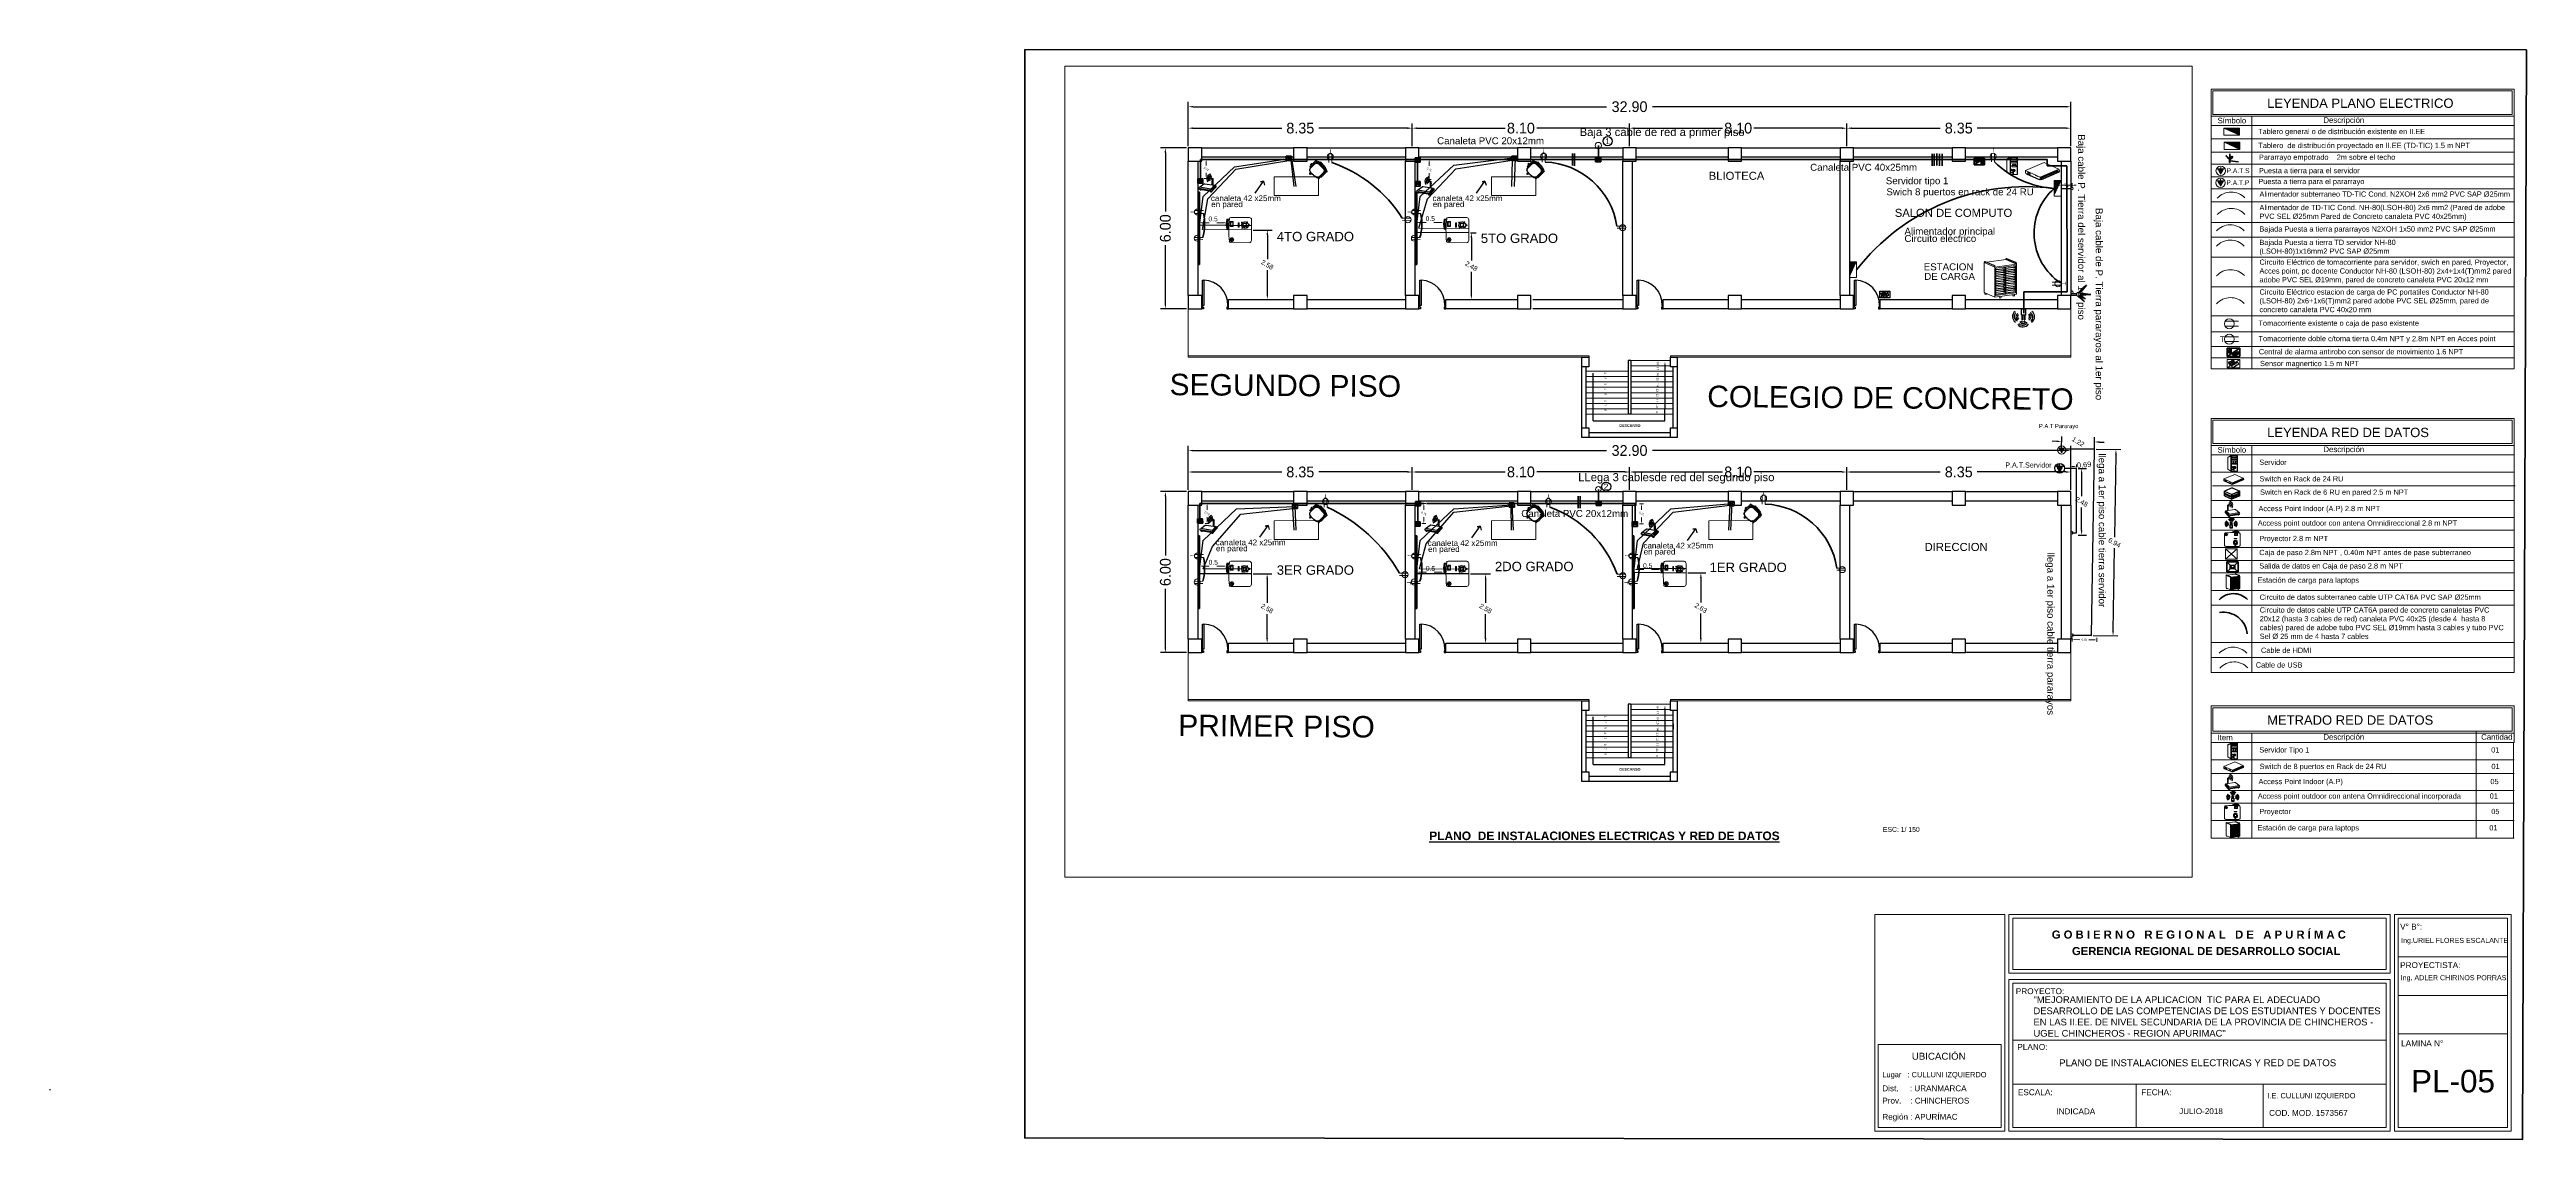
# Paper-space layout 'Layout6-Layout3' of a CAD drawing. Header units: metres. Extents: x -252 to 417, y 0 to 295.
# The model-space entities are those that its viewports show. They can reach past a viewport. Long polylines and large blocks are cut down to what shows.
import ezdxf
from ezdxf.enums import TextEntityAlignment as Align

# ---------------------------------------------------------------- set-up
doc = ezdxf.new("R2010")
doc.units = ezdxf.units.M
doc.header["$MEASUREMENT"] = 0
for name, color, linetype in [('ACHURADOS', 8, 'Continuous'), ('DETALLE', 3, 'Continuous'), ('Gabinete 6RU', 6, 'Continuous'), ('Planta', 251, 'Continuous'), ('Salida de red', 4, 'Continuous'), ('sensor movimiento', 6, 'Continuous'), ('VANOS', 2, 'Continuous')]:
    doc.layers.add(name, color=color, linetype=linetype)
for name, color, linetype, lineweight in [('Anotaciones - Textos_Pluma_Nº__86', 7, 'Continuous', 20), ('CABLE HDMI', 160, 'Continuous', 18), ('Cable USB', 3, 'Continuous', 30), ('CABLE UTP CAT 6', 140, 'COMPU_LINE', 35), ('central de alarma', 4, 'Continuous', 53), ('CIRCUITO DE ALIMENTACION', 30, 'Continuous', 50), ('CIRCUITO DE DATOS', 5, 'Continuous', 50), ('CIRCUITO DE ESTACION DE CARGA', 6, 'Continuous', 50), ('CIRCUITO DE PROYECTORES', 4, 'Continuous', 50), ('CIRCUITO DE SERVIDOR', 6, 'Continuous', 50), ('CIRCUITO ELECTRICO DE SERVIDOR AP', 1, 'Continuous', 50), ('CIRCUITO ELECTRICO DE SERVIDOR Y AP', 1, 'Continuous', 50), ('CIRCUITO ELECTRICO EST DE CARGA', 6, 'Continuous', 50), ('CIRCUITO ELECTRICOS', 7, 'Continuous', 15), ('COLUMNAS', 252, 'Continuous', 30), ('CONECCION USB Y HDMI', 150, 'Continuous', 30), ('CONEXION USB', 3, 'Continuous', 18), ('EQUIPOS ELECTRONICOS', 242, 'Continuous', 13), ('ESTACION DE CARGA', 66, 'Continuous', 9), ('GRADAS', 51, 'Continuous', 13), ('LINEAS_IND.', 111, 'Continuous', 5), ('MUEBLES', 150, 'Continuous', 25), ('MUEBLES - PETER', 252, 'Continuous', 5), ('MUEBLES MOVILES', 42, 'Continuous', 5), ('MUROS', 252, 'Continuous', 15), ('PUERTAS', 252, 'Continuous', 5), ('PUESTA A TIERRA', 3, 'Continuous', 25), ('PUESTA A TIERRA PARARRAYO', 249, 'Continuous', 35), ('RED PUESTA A TIERRA', 44, 'T_LINE', 30), ('ROTULO_YMT', 7, 'Continuous', 5), ('sensor magnetico', 5, 'Continuous', 20), ('SERVIDOR', 5, 'Continuous', 13), ('switchs', 44, 'Continuous', 13), ('texto', 7, 'Continuous', 5), ('TEXTO PETER', 204, 'Continuous', 25), ('TEXTOS-NOTAS', 110, 'Continuous', 13), ('TEXTOS-SUBTITULO', 26, 'Continuous', 30), ('tomacorriente', 1, 'Continuous', 20)]:
    doc.layers.add(name, color=color, linetype=linetype, lineweight=lineweight)
doc.styles.add('COTAS', font='arial.ttf', dxfattribs={"height": 0.075})
doc.styles.add('PETER - TITULOS', font='swisse.ttf')
doc.styles.add('style1', font='arial.ttf')
doc.styles.add('style4', font='arial.ttf')
doc.styles.add('TURBO TEXTO', font='swisse.ttf')
doc.styles.add('TURBO_BASS', font='swisseb.ttf')
doc.styles.add('TURBO_ENERGO_ARIAL', font='arial.ttf', dxfattribs={"height": 1})
doc.styles.add('TURBO_NPT', font='sanssb__.ttf')
doc.linetypes.add('COMPU_LINE', pattern='A,0.5,-0.1,["R",Standard,S=0.1,R=0,X=-0.05,Y=-0.05],-0.1', length=0.7)
doc.linetypes.add('T_LINE', pattern='A,12.7,-5.08,["T",Standard,S=2.54,R=0,X=-2.54,Y=-1.27],-6.35', length=24.13)
doc.dimstyles.new('julio_75', dxfattribs={"dimscale": 0.75, "dimtxt": 0.075, "dimasz": 0.1, "dimexe": 0.1, "dimexo": 0.1, "dimgap": 0.1, "dimtad": 0, "dimtih": 1, "dimtoh": 1, "dimzin": 1, "dimtxsty": 'COTAS', "dimcen": 0.1, "dimclrd": 256, "dimclre": 256, "dimclrt": 256, "dimaunit": 1, "dimadec": 3, "dimazin": 0, "dimtfac": 1, "dimtix": 1, "dimtmove": 0, "dimatfit": 3, "dimfxl": 0.1, "dimfxlon": 1, "dimlwd": -1, "dimlwe": -1, "dimarcsym": 0})
doc.dimstyles.new('UTILIZAR', dxfattribs={"dimtxt": 0.18, "dimasz": 0.18, "dimexe": 0.18, "dimexo": 0.0625, "dimgap": 0.09, "dimtad": 0, "dimtih": 1, "dimtoh": 1, "dimdec": 4, "dimzin": 0, "dimdsep": 46, "dimtxsty": 'Standard', "dimcen": 0.09, "dimadec": 0, "dimazin": 0, "dimtfac": 1, "dimtdec": 4, "dimtofl": 0, "dimtmove": 0, "dimatfit": 3, "dimfxl": 1, "dimtolj": 1, "dimtzin": 0, "dimarcsym": 0})

# ---------------------------------------------------------------- blocks, each defined once
blk = doc.blocks.new('PUERTA8')
at = {"layer": 'VANOS', "ltscale": 0.5}
for points in [[(0.025, 0.05), (0.025, 0.8), (0.065, 0.8), (0.065, 0.05)], [(0, -0.05), (0, 0.05), (0.025, 0.05), (0.025, 0), (0.05, 0), (0.05, -0.05)], [(0.8, -0.05), (0.8, 0.05), (0.775, 0.05), (0.775, 0), (0.75, 0), (0.75, -0.05)]]:
    blk.add_lwpolyline(points, close=True, dxfattribs=at)
at = {"layer": 'VANOS', "color": 8, "ltscale": 0.5}
blk.add_arc((0.045, 0.07), 0.73, 358.43065, 88.43065, dxfattribs=at)
blk = doc.blocks.new('P-1')
at = {"layer": 'ACHURADOS'}
blk.add_blockref('PUERTA8', (0, 0.05), dxfattribs=at)
blk = doc.blocks.new('TOMACORRIENTE DOBLE')
at = {"layer": 'tomacorriente'}
for p, q in [((697806.719, 8439550.89), (697806.419, 8439550.969)), ((697806.69, 8439550.781), (697806.391, 8439550.86))]:
    blk.add_line(p, q, dxfattribs=at)
blk.add_circle((697806.61, 8439550.86), 0.113, dxfattribs=at)
blk = doc.blocks.new('ECRAN')
at = {"layer": 'CIRCUITO DE SERVIDOR'}
h = blk.add_hatch(color=141, dxfattribs=at)
h.dxf.hatch_style = 1
h.paths.add_polyline_path([(714290.289, 8427261.831), (714290.304, 8427261.851), (714288.907, 8427262.986), (714288.892, 8427262.966)])
at = {"layer": 'CIRCUITO DE SERVIDOR', "color": 0}
for p, q in [((714288.892, 8427262.966), (714288.907, 8427262.986)), ((714290.289, 8427261.831), (714288.892, 8427262.966)), ((714290.304, 8427261.851), (714288.907, 8427262.986)), ((714290.289, 8427261.831), (714290.304, 8427261.851))]:
    blk.add_line(p, q, dxfattribs=at)
blk = doc.blocks.new('PROYECTOR')
at = {"layer": 'EQUIPOS ELECTRONICOS', "color": 22}
for p, q in [((714285.889, 8427253.988), (714285.86, 8427253.988)), ((714285.89, 8427254.003), (714285.861, 8427254.003)), ((714285.891, 8427254.016), (714285.862, 8427254.016)), ((714285.892, 8427254.025), (714285.863, 8427254.025)), ((714285.894, 8427254.035), (714285.864, 8427254.035)), ((714285.895, 8427254.043), (714285.866, 8427254.043)), ((714285.896, 8427254.051), (714285.867, 8427254.051)), ((714285.897, 8427254.057), (714285.868, 8427254.057)), ((714285.898, 8427254.062), (714285.869, 8427254.062)), ((714285.899, 8427254.066), (714285.87, 8427254.066)), ((714285.874, 8427254.069), (714285.919, 8427254.069)), ((714285.937, 8427254.018), (714285.945, 8427254.026)), ((714285.937, 8427254.018), (714285.95, 8427254.012)), ((714285.945, 8427254.026), (714285.95, 8427254.012)), ((714285.994, 8427254.026), (714285.988, 8427254.012)), ((714285.999, 8427254.019), (714285.988, 8427254.012)), ((714285.994, 8427254.026), (714285.999, 8427254.019)), ((714285.889, 8427253.971), (714285.86, 8427253.971)), ((714285.889, 8427253.954), (714285.86, 8427253.954)), ((714285.89, 8427253.939), (714285.861, 8427253.939)), ((714285.891, 8427253.927), (714285.862, 8427253.927)), ((714285.892, 8427253.917), (714285.863, 8427253.917)), ((714285.894, 8427253.907), (714285.864, 8427253.907)), ((714285.895, 8427253.899), (714285.866, 8427253.899)), ((714285.896, 8427253.892), (714285.867, 8427253.892)), ((714285.897, 8427253.886), (714285.868, 8427253.886)), ((714285.898, 8427253.88), (714285.869, 8427253.88)), ((714285.899, 8427253.877), (714285.87, 8427253.877)), ((714285.874, 8427253.873), (714285.9, 8427253.873)), ((714285.9, 8427253.873), (714285.908, 8427253.873)), ((714285.937, 8427253.935), (714285.95, 8427253.941)), ((714285.937, 8427253.935), (714285.945, 8427253.926)), ((714285.945, 8427253.926), (714285.95, 8427253.941)), ((714285.999, 8427253.934), (714285.988, 8427253.941)), ((714285.994, 8427253.926), (714285.988, 8427253.941)), ((714285.994, 8427253.926), (714285.999, 8427253.934))]:
    blk.add_line(p, q, dxfattribs=at)
for points in [[(714285.937, 8427253.935), (714285.937, 8427254.018)], [(714285.945, 8427254.026), (714285.994, 8427254.026)], [(714285.95, 8427254.107), (714286.321, 8427254.107)], [(714285.999, 8427254.019), (714285.999, 8427253.934)], [(714286.189, 8427253.979), (714286.16, 8427254.004)], [(714286.167, 8427254.012), (714286.196, 8427253.986)], [(714286.25, 8427253.989), (714286.275, 8427254.018)], [(714286.283, 8427254.011), (714286.257, 8427253.982)], [(714286.362, 8427254.062), (714286.362, 8427253.651)], [(714285.994, 8427253.926), (714285.945, 8427253.926)], [(714286.321, 8427253.605), (714285.95, 8427253.605)], [(714286.195, 8427253.925), (714286.17, 8427253.896)], [(714286.178, 8427253.889), (714286.203, 8427253.919)], [(714286.253, 8427253.924), (714286.282, 8427253.899)], [(714286.289, 8427253.907), (714286.259, 8427253.932)]]:
    blk.add_lwpolyline(points, dxfattribs=at)
for points in [[(714285.95, 8427253.941), (714285.95, 8427254.012), (714285.988, 8427254.012), (714285.988, 8427253.941)], [(714286.096, 8427253.916), (714286.096, 8427254), (714286.114, 8427254), (714286.114, 8427253.916)], [(714285.959, 8427253.661), (714285.959, 8427253.664), (714285.971, 8427253.664), (714285.971, 8427253.661)]]:
    blk.add_lwpolyline(points, close=True, dxfattribs=at)
for centre, radius in [((714286.224, 8427253.955), 0.0304), ((714285.971, 8427253.662), 0.0381), ((714285.971, 8427253.662), 0.0331), ((714285.971, 8427253.662), 0.014), ((714286.31, 8427253.955), 0.0164)]:
    blk.add_circle(centre, radius, dxfattribs=at)
for centre, radius, start, end in [((714286.3, 8427253.971), 0.44, 167.5718, 192.4282), ((714285.875, 8427254.064), 0.00496, 93.9534, 163.5798), ((714286.329, 8427253.971), 0.44, 167.0985, 192.9015), ((714287.909, 8427253.856), 2.001, 173.425, 186.575), ((714285.955, 8427254.07), 0.0374, 98.673, 156.471), ((714286.224, 8427253.955), 0.0653, 143.6007, 227.2934), ((714286.165, 8427254.006), 0.00543, 73.4853, 205.0201), ((714286.224, 8427253.955), 0.0653, 51.3173, 134.9047), ((714286.191, 8427253.984), 0.00543, 253.4853, 25.0201), ((714286.224, 8427253.955), 0.0419, 52.4732, 132.6486), ((714286.255, 8427253.987), 0.00543, 163.4853, 295.0201), ((714286.392, 8427254.122), 0.171, 225.6035, 241.2485), ((714286.277, 8427254.013), 0.00543, 343.4853, 115.0201), ((714286.309, 8427254.055), 0.0537, 7.2076, 76.3441), ((714285.875, 8427253.878), 0.00496, 196.4202, 266.0466), ((714285.955, 8427253.642), 0.0374, 203.529, 261.327), ((714285.971, 8427253.662), 0.00701, 214.7427, 146.5983), ((714286.175, 8427253.894), 0.00543, 163.5907, 295.1255), ((714286.224, 8427253.955), 0.0419, 145.8568, 226.2323), ((714286.224, 8427253.955), 0.0653, 235.9964, 315.0101), ((714286.198, 8427253.92), 0.00543, 343.5907, 115.1255), ((714286.224, 8427253.955), 0.0419, 239.2135, 312.7541), ((714286.258, 8427253.927), 0.00543, 73.5907, 205.1255), ((714286.224, 8427253.955), 0.0419, 325.9622, 39.2682), ((714286.392, 8427253.789), 0.171, 135.3, 135.5685), ((714286.392, 8427253.789), 0.171, 118.7515, 131.9741), ((714286.284, 8427253.904), 0.00543, 253.5907, 25.1255), ((714286.309, 8427253.657), 0.0537, 283.6559, 352.7924)]:
    blk.add_arc(centre, radius, start, end, dxfattribs=at)
blk = doc.blocks.new('SERVIDOR')
at = {"layer": 'SERVIDOR', "color": 152}
for p, q in [((714286.29, 8427256.28), (714286.14, 8427256.2)), ((714286.29, 8427256.25), (714286.14, 8427256.18)), ((714286.14, 8427256.2), (714286.14, 8427255.59)), ((714286.29, 8427255.53), (714286.14, 8427255.61)), ((714286.29, 8427255.51), (714286.14, 8427255.59)), ((714286.33, 8427256.14), (714286.57, 8427256.14)), ((714286.57, 8427256.08), (714286.33, 8427256.08)), ((714286.33, 8427256.02), (714286.57, 8427256.02))]:
    blk.add_line(p, q, dxfattribs=at)
for points in [[(714286.29, 8427256.28), (714286.61, 8427256.28), (714286.61, 8427255.51), (714286.29, 8427255.51)], [(714286.6, 8427256.26), (714286.31, 8427256.26), (714286.31, 8427255.51), (714286.6, 8427255.51)], [(714286.33, 8427256.25), (714286.57, 8427256.25), (714286.57, 8427256.19), (714286.33, 8427256.19)], [(714286.55, 8427256.18), (714286.57, 8427256.18), (714286.57, 8427256.17), (714286.55, 8427256.17)], [(714286.34, 8427255.7), (714286.36, 8427255.7), (714286.36, 8427255.68), (714286.34, 8427255.68)], [(714286.36, 8427255.9), (714286.55, 8427255.9), (714286.55, 8427255.85), (714286.36, 8427255.85)], [(714286.39, 8427255.97), (714286.44, 8427255.97), (714286.44, 8427255.95), (714286.39, 8427255.95)], [(714286.39, 8427255.96), (714286.44, 8427255.96), (714286.44, 8427255.95), (714286.39, 8427255.95)], [(714286.46, 8427255.71), (714286.46, 8427255.71), (714286.46, 8427255.69), (714286.46, 8427255.69)], [(714286.49, 8427255.97), (714286.54, 8427255.97), (714286.54, 8427255.95), (714286.49, 8427255.95)], [(714286.49, 8427255.96), (714286.54, 8427255.96), (714286.54, 8427255.95), (714286.49, 8427255.95)]]:
    blk.add_lwpolyline(points, close=True, dxfattribs=at)
for centre, radius in [((714286.34, 8427256.16), 0.00589), ((714286.35, 8427255.72), 0.0169), ((714286.35, 8427256.16), 0.00589), ((714286.37, 8427256.16), 0.00589), ((714286.46, 8427255.69), 0.0603), ((714286.46, 8427255.69), 0.0275)]:
    blk.add_circle(centre, radius, dxfattribs=at)
for radius, start, end in [(0.142, 207.063, 269.7869), (0.1, 217.3226, 269.0957), (0.0101, 126.6773, 53.3227)]:
    blk.add_arc((714286.46, 8427255.69), radius, start, end, dxfattribs=at)
blk = doc.blocks.new('ESTACION DE CARGA')
at = {"layer": 'ESTACION DE CARGA', "color": 43}
for p, q in [((714284.756, 8427256.356), (714284.756, 8427255.528)), ((714285.081, 8427256.157), (714285.348, 8427256.193)), ((714285.081, 8427256.148), (714285.348, 8427256.184)), ((714285.081, 8427256.105), (714285.348, 8427256.142)), ((714285.081, 8427256.099), (714285.348, 8427256.136)), ((714285.081, 8427256.057), (714285.348, 8427256.094)), ((714285.081, 8427256.048), (714285.348, 8427256.085)), ((714285.081, 8427256.009), (714285.348, 8427256.046)), ((714285.081, 8427256), (714285.348, 8427256.037)), ((714285.348, 8427256.145), (714285.275, 8427256.174)), ((714285.348, 8427256.096), (714285.275, 8427256.126)), ((714285.348, 8427256.196), (714285.281, 8427256.223)), ((714285.348, 8427256.048), (714285.281, 8427256.076)), ((714285.348, 8427256.232), (714285.348, 8427256.193)), ((714285.348, 8427256.184), (714285.348, 8427256.142)), ((714285.348, 8427256.136), (714285.348, 8427256.094)), ((714285.348, 8427256.085), (714285.348, 8427256.046)), ((714285.348, 8427256.037), (714285.348, 8427255.998)), ((714285.357, 8427256.234), (714285.357, 8427256.195)), ((714285.357, 8427256.195), (714285.628, 8427256.232)), ((714285.357, 8427256.186), (714285.628, 8427256.223)), ((714285.357, 8427256.186), (714285.357, 8427256.143)), ((714285.357, 8427256.143), (714285.628, 8427256.181)), ((714285.357, 8427256.137), (714285.628, 8427256.175)), ((714285.357, 8427256.137), (714285.357, 8427256.095)), ((714285.357, 8427256.095), (714285.628, 8427256.133)), ((714285.357, 8427256.086), (714285.628, 8427256.123)), ((714285.357, 8427256.086), (714285.357, 8427256.047)), ((714285.357, 8427256.047), (714285.628, 8427256.084)), ((714285.357, 8427256.038), (714285.628, 8427256.075)), ((714285.357, 8427256.038), (714285.357, 8427255.999)), ((714285.357, 8427255.999), (714285.628, 8427256.036)), ((714285.628, 8427256.146), (714285.574, 8427256.167)), ((714285.628, 8427256.244), (714285.578, 8427256.264)), ((714285.628, 8427256.048), (714285.578, 8427256.069)), ((714285.628, 8427256.196), (714285.579, 8427256.216)), ((714285.628, 8427256.098), (714285.582, 8427256.117)), ((714285.081, 8427255.961), (714285.348, 8427255.998)), ((714285.081, 8427255.955), (714285.348, 8427255.992)), ((714285.081, 8427255.913), (714285.348, 8427255.95)), ((714285.081, 8427255.904), (714285.348, 8427255.941)), ((714285.081, 8427255.862), (714285.348, 8427255.899)), ((714285.081, 8427255.856), (714285.348, 8427255.893)), ((714285.081, 8427255.818), (714285.348, 8427255.855)), ((714285.081, 8427255.808), (714285.348, 8427255.845)), ((714285.081, 8427255.766), (714285.348, 8427255.803)), ((714285.081, 8427255.76), (714285.348, 8427255.797)), ((714285.081, 8427255.724), (714285.348, 8427255.76)), ((714285.081, 8427255.715), (714285.348, 8427255.751)), ((714285.081, 8427255.676), (714285.348, 8427255.712)), ((714285.081, 8427255.67), (714285.348, 8427255.706)), ((714285.081, 8427255.628), (714285.348, 8427255.664)), ((714285.081, 8427255.619), (714285.348, 8427255.655)), ((714285.081, 8427255.579), (714285.348, 8427255.616)), ((714285.081, 8427255.57), (714285.348, 8427255.607)), ((714285.081, 8427255.531), (714285.348, 8427255.568)), ((714285.081, 8427255.522), (714285.348, 8427255.559)), ((714285.081, 8427255.483), (714285.348, 8427255.52)), ((714285.081, 8427255.474), (714285.348, 8427255.511)), ((714285.348, 8427255.952), (714285.275, 8427255.982)), ((714285.348, 8427255.901), (714285.275, 8427255.931)), ((714285.348, 8427255.667), (714285.275, 8427255.696)), ((714285.348, 8427255.806), (714285.277, 8427255.835)), ((714285.348, 8427255.57), (714285.28, 8427255.598)), ((714285.348, 8427256), (714285.281, 8427256.028)), ((714285.348, 8427255.715), (714285.281, 8427255.742)), ((714285.348, 8427255.619), (714285.281, 8427255.646)), ((714285.348, 8427255.522), (714285.281, 8427255.55)), ((714285.348, 8427255.857), (714285.283, 8427255.884)), ((714285.348, 8427255.763), (714285.286, 8427255.788)), ((714285.348, 8427255.992), (714285.348, 8427255.95)), ((714285.348, 8427255.941), (714285.348, 8427255.899)), ((714285.348, 8427255.893), (714285.348, 8427255.855)), ((714285.348, 8427255.845), (714285.348, 8427255.803)), ((714285.348, 8427255.797), (714285.348, 8427255.76)), ((714285.348, 8427255.751), (714285.348, 8427255.712)), ((714285.348, 8427255.706), (714285.348, 8427255.664)), ((714285.348, 8427255.655), (714285.348, 8427255.616)), ((714285.348, 8427255.607), (714285.348, 8427255.568)), ((714285.348, 8427255.559), (714285.348, 8427255.52)), ((714285.348, 8427255.511), (714285.348, 8427255.478)), ((714285.357, 8427255.993), (714285.628, 8427256.03)), ((714285.357, 8427255.993), (714285.357, 8427255.951)), ((714285.357, 8427255.951), (714285.628, 8427255.988)), ((714285.357, 8427255.942), (714285.628, 8427255.979)), ((714285.357, 8427255.942), (714285.357, 8427255.9)), ((714285.357, 8427255.9), (714285.628, 8427255.937)), ((714285.357, 8427255.894), (714285.628, 8427255.931)), ((714285.357, 8427255.894), (714285.357, 8427255.856)), ((714285.357, 8427255.856), (714285.628, 8427255.894)), ((714285.357, 8427255.846), (714285.628, 8427255.883)), ((714285.357, 8427255.846), (714285.357, 8427255.804)), ((714285.357, 8427255.804), (714285.628, 8427255.841)), ((714285.357, 8427255.798), (714285.628, 8427255.835)), ((714285.357, 8427255.762), (714285.628, 8427255.799)), ((714285.357, 8427255.798), (714285.357, 8427255.762)), ((714285.357, 8427255.753), (714285.628, 8427255.79)), ((714285.357, 8427255.753), (714285.357, 8427255.714)), ((714285.357, 8427255.714), (714285.628, 8427255.751)), ((714285.357, 8427255.708), (714285.628, 8427255.745)), ((714285.357, 8427255.708), (714285.357, 8427255.666)), ((714285.357, 8427255.666), (714285.628, 8427255.703)), ((714285.357, 8427255.657), (714285.628, 8427255.694)), ((714285.357, 8427255.657), (714285.357, 8427255.617)), ((714285.357, 8427255.617), (714285.628, 8427255.655)), ((714285.357, 8427255.608), (714285.628, 8427255.646)), ((714285.357, 8427255.608), (714285.357, 8427255.569)), ((714285.357, 8427255.569), (714285.628, 8427255.607)), ((714285.357, 8427255.56), (714285.628, 8427255.598)), ((714285.357, 8427255.56), (714285.357, 8427255.521)), ((714285.357, 8427255.521), (714285.628, 8427255.558)), ((714285.357, 8427255.512), (714285.628, 8427255.549)), ((714285.357, 8427255.512), (714285.357, 8427255.479)), ((714285.628, 8427255.716), (714285.574, 8427255.737)), ((714285.628, 8427256.002), (714285.575, 8427256.023)), ((714285.628, 8427255.617), (714285.576, 8427255.638)), ((714285.628, 8427255.855), (714285.577, 8427255.876)), ((714285.628, 8427255.904), (714285.578, 8427255.924)), ((714285.628, 8427255.763), (714285.578, 8427255.783)), ((714285.628, 8427255.57), (714285.578, 8427255.591)), ((714285.628, 8427255.953), (714285.58, 8427255.973)), ((714285.628, 8427255.668), (714285.58, 8427255.687)), ((714285.628, 8427255.811), (714285.584, 8427255.829))]:
    blk.add_line(p, q, dxfattribs=at)
for points in [[(714284.756, 8427256.356, -0.476248), (714284.789, 8427256.385), (714285.027, 8427256.283, -0.337771), (714285.057, 8427256.229, 0.050508)], [(714284.77, 8427256.35, -0.451012), (714284.786, 8427256.37), (714285.024, 8427256.268, -0.231761), (714285.037, 8427256.237, 0.050508)], [(714285.354, 8427256.436, -0.459964), (714285.387, 8427256.463), (714285.625, 8427256.361, -0.327318), (714285.655, 8427256.31, 0.050508)], [(714285.369, 8427256.43, -0.469854), (714285.384, 8427256.448), (714285.622, 8427256.346, -0.211215), (714285.635, 8427256.318, 0.050508)], [(714284.78, 8427255.518), (714284.78, 8427255.494, 0.385871), (714284.801, 8427255.471, 0.392123), (714284.822, 8427255.494), (714284.822, 8427255.501)], [(714285.183, 8427255.418), (714285.183, 8427255.394, 0.385871), (714285.204, 8427255.372, 0.392123), (714285.224, 8427255.394), (714285.224, 8427255.424)], [(714285.553, 8427255.469), (714285.553, 8427255.445, 0.385871), (714285.574, 8427255.423, 0.392123), (714285.595, 8427255.445), (714285.595, 8427255.475)]]:
    blk.add_lwpolyline(points, format="xyb", dxfattribs=at)
for points in [[(714285.655, 8427256.308), (714285.057, 8427256.229), (714284.756, 8427256.356)], [(714285.057, 8427256.229), (714285.057, 8427255.401), (714284.756, 8427255.528)], [(714284.771, 8427256.358), (714284.803, 8427256.363)], [(714284.832, 8427256.367), (714285.354, 8427256.436), (714285.655, 8427256.31)], [(714285.655, 8427256.31), (714285.655, 8427255.483), (714285.057, 8427255.401)], [(714285.081, 8427256.196), (714285.348, 8427256.232)], [(714285.348, 8427255.478), (714285.081, 8427255.441), (714285.081, 8427256.196)], [(714285.357, 8427256.234), (714285.628, 8427256.271), (714285.628, 8427255.516), (714285.357, 8427255.479)]]:
    blk.add_lwpolyline(points, dxfattribs=at)
blk = doc.blocks.new('34')
at = {"layer": 'MUEBLES'}
for p, q in [((1317.682, 1591.305), (1317.68, 1591.305)), ((1317.683, 1591.265), (1317.68, 1591.305)), ((1317.688, 1591.305), (1317.682, 1591.305)), ((1317.685, 1591.265), (1317.683, 1591.265)), ((1317.692, 1591.266), (1317.685, 1591.265)), ((1317.686, 1591.282), (1317.687, 1591.291)), ((1317.689, 1591.274), (1317.686, 1591.282)), ((1317.687, 1591.291), (1317.69, 1591.298)), ((1317.697, 1591.306), (1317.688, 1591.305)), ((1317.693, 1591.267), (1317.689, 1591.274)), ((1317.69, 1591.298), (1317.696, 1591.302)), ((1317.695, 1591.266), (1317.692, 1591.266)), ((1317.699, 1591.264), (1317.693, 1591.267)), ((1317.696, 1591.302), (1317.727, 1591.303)), ((1317.708, 1591.306), (1317.697, 1591.306)), ((1317.699, 1591.264), (1317.723, 1591.265)), ((1317.723, 1591.398), (1317.707, 1591.373)), ((1317.708, 1591.374), (1317.707, 1591.373)), ((1317.707, 1591.373), (1317.723, 1591.356)), ((1317.724, 1591.399), (1317.708, 1591.374)), ((1317.723, 1591.355), (1317.708, 1591.371)), ((1317.708, 1591.371), (1317.709, 1591.371)), ((1317.709, 1591.371), (1317.708, 1591.371)), ((1317.717, 1591.307), (1317.708, 1591.306)), ((1317.723, 1591.307), (1317.717, 1591.307)), ((1317.727, 1591.304), (1317.722, 1591.277)), ((1317.722, 1591.277), (1317.723, 1591.252)), ((1317.74, 1591.425), (1317.723, 1591.398)), ((1317.723, 1591.356), (1317.744, 1591.349)), ((1317.742, 1591.35), (1317.723, 1591.355)), ((1317.726, 1591.307), (1317.723, 1591.307)), ((1317.723, 1591.252), (1317.727, 1591.241)), ((1317.74, 1591.425), (1317.724, 1591.399)), ((1317.726, 1591.303), (1317.726, 1591.307)), ((1317.737, 1591.328), (1317.727, 1591.304)), ((1317.727, 1591.241), (1317.731, 1591.229)), ((1317.735, 1591.298), (1317.73, 1591.272)), ((1317.73, 1591.272), (1317.731, 1591.247)), ((1317.731, 1591.247), (1317.734, 1591.237)), ((1317.731, 1591.229), (1317.742, 1591.21)), ((1317.734, 1591.237), (1317.738, 1591.224)), ((1317.745, 1591.323), (1317.735, 1591.298)), ((1317.743, 1591.34), (1317.737, 1591.328)), ((1317.738, 1591.224), (1317.748, 1591.206)), ((1317.757, 1591.452), (1317.74, 1591.425)), ((1317.757, 1591.452), (1317.74, 1591.425)), ((1317.742, 1591.35), (1317.742, 1591.35)), ((1317.742, 1591.35), (1317.742, 1591.35)), ((1317.742, 1591.21), (1317.755, 1591.196)), ((1317.837, 1591.489), (1317.743, 1591.34)), ((1317.76, 1591.375), (1317.744, 1591.349)), ((1317.744, 1591.349), (1317.746, 1591.351)), ((1317.752, 1591.334), (1317.745, 1591.323)), ((1317.761, 1591.376), (1317.746, 1591.351)), ((1317.748, 1591.206), (1317.76, 1591.193)), ((1317.845, 1591.483), (1317.752, 1591.334)), ((1317.755, 1591.196), (1317.801, 1591.155)), ((1317.775, 1591.48), (1317.757, 1591.452)), ((1317.775, 1591.48), (1317.757, 1591.452)), ((1317.777, 1591.402), (1317.76, 1591.375)), ((1317.76, 1591.193), (1317.805, 1591.153)), ((1317.777, 1591.402), (1317.761, 1591.376)), ((1317.792, 1591.508), (1317.775, 1591.48)), ((1317.792, 1591.508), (1317.775, 1591.48)), ((1317.794, 1591.429), (1317.777, 1591.402)), ((1317.794, 1591.429), (1317.777, 1591.402)), ((1317.81, 1591.536), (1317.792, 1591.508)), ((1317.81, 1591.536), (1317.792, 1591.508)), ((1317.812, 1591.457), (1317.794, 1591.429)), ((1317.812, 1591.457), (1317.794, 1591.429)), ((1317.801, 1591.155), (1317.822, 1591.14)), ((1317.805, 1591.153), (1317.825, 1591.138)), ((1317.827, 1591.564), (1317.81, 1591.536)), ((1317.827, 1591.564), (1317.81, 1591.536)), ((1317.829, 1591.485), (1317.812, 1591.457)), ((1317.829, 1591.485), (1317.812, 1591.457)), ((1317.844, 1591.591), (1317.827, 1591.564)), ((1317.844, 1591.591), (1317.827, 1591.564)), ((1317.847, 1591.513), (1317.829, 1591.485)), ((1317.847, 1591.513), (1317.829, 1591.485)), ((1317.856, 1591.513), (1317.837, 1591.489)), ((1317.86, 1591.618), (1317.844, 1591.591)), ((1317.86, 1591.617), (1317.844, 1591.591)), ((1317.864, 1591.507), (1317.845, 1591.483)), ((1317.864, 1591.541), (1317.847, 1591.513)), ((1317.864, 1591.54), (1317.847, 1591.513)), ((1317.88, 1591.532), (1317.856, 1591.513)), ((1317.877, 1591.644), (1317.86, 1591.618)), ((1317.876, 1591.642), (1317.86, 1591.617)), ((1317.881, 1591.568), (1317.864, 1591.54)), ((1317.881, 1591.568), (1317.864, 1591.541)), ((1317.888, 1591.527), (1317.864, 1591.507)), ((1317.873, 1591.556), (1317.88, 1591.54)), ((1317.876, 1591.642), (1317.877, 1591.644)), ((1317.877, 1591.644), (1317.899, 1591.637)), ((1317.899, 1591.637), (1317.878, 1591.642)), ((1317.878, 1591.642), (1317.878, 1591.642)), ((1317.878, 1591.642), (1317.878, 1591.642)), ((1317.908, 1591.545), (1317.88, 1591.532)), ((1317.88, 1591.54), (1317.883, 1591.533)), ((1317.897, 1591.594), (1317.881, 1591.568)), ((1317.898, 1591.594), (1317.881, 1591.568)), ((1317.916, 1591.54), (1317.888, 1591.527)), ((1317.897, 1591.593), (1317.899, 1591.591)), ((1317.914, 1591.62), (1317.898, 1591.594)), ((1317.899, 1591.637), (1317.914, 1591.62)), ((1317.912, 1591.621), (1317.899, 1591.637)), ((1317.899, 1591.591), (1317.915, 1591.553)), ((1317.904, 1591.591), (1317.901, 1591.599)), ((1317.908, 1591.582), (1317.904, 1591.591)), ((1317.911, 1591.573), (1317.908, 1591.582)), ((1317.918, 1591.547), (1317.908, 1591.545)), ((1317.91, 1591.579), (1317.915, 1591.618)), ((1317.912, 1591.581), (1317.91, 1591.579)), ((1317.91, 1591.579), (1317.913, 1591.576)), ((1317.914, 1591.567), (1317.911, 1591.573)), ((1317.911, 1591.564), (1317.915, 1591.565)), ((1317.912, 1591.621), (1317.912, 1591.621)), ((1317.912, 1591.621), (1317.912, 1591.621)), ((1317.915, 1591.584), (1317.912, 1591.581)), ((1317.913, 1591.576), (1317.923, 1591.573)), ((1317.915, 1591.565), (1317.914, 1591.567)), ((1317.917, 1591.62), (1317.915, 1591.618)), ((1317.925, 1591.586), (1317.915, 1591.584)), ((1317.915, 1591.553), (1317.918, 1591.547)), ((1317.925, 1591.542), (1317.916, 1591.54)), ((1317.92, 1591.623), (1317.917, 1591.62)), ((1317.939, 1591.551), (1317.918, 1591.547)), ((1317.931, 1591.625), (1317.92, 1591.623)), ((1317.923, 1591.573), (1317.934, 1591.57)), ((1317.942, 1591.587), (1317.925, 1591.586)), ((1317.946, 1591.547), (1317.925, 1591.542)), ((1317.949, 1591.626), (1317.931, 1591.625)), ((1317.934, 1591.57), (1317.941, 1591.569)), ((1317.971, 1591.55), (1317.939, 1591.551)), ((1317.941, 1591.569), (1317.947, 1591.567)), ((1317.952, 1591.587), (1317.942, 1591.587)), ((1317.977, 1591.546), (1317.946, 1591.547)), ((1317.947, 1591.567), (1317.961, 1591.562)), ((1317.959, 1591.625), (1317.949, 1591.626)), ((1317.965, 1591.585), (1317.952, 1591.587)), ((1317.974, 1591.623), (1317.959, 1591.625)), ((1317.961, 1591.562), (1317.977, 1591.556)), ((1317.994, 1591.579), (1317.965, 1591.585)), ((1317.991, 1591.543), (1317.971, 1591.55)), ((1318.004, 1591.617), (1317.974, 1591.623)), ((1317.977, 1591.556), (1317.994, 1591.551)), ((1317.996, 1591.539), (1317.977, 1591.546)), ((1318.009, 1591.532), (1317.991, 1591.543)), ((1318.027, 1591.572), (1317.994, 1591.579)), ((1317.994, 1591.551), (1318.016, 1591.545)), ((1318.013, 1591.529), (1317.996, 1591.539)), ((1318.039, 1591.609), (1318.004, 1591.617)), ((1318.013, 1591.529), (1318.009, 1591.532)), ((1318.053, 1591.504), (1318.013, 1591.529)), ((1318.016, 1591.545), (1318.089, 1591.513)), ((1318.032, 1591.571), (1318.027, 1591.572)), ((1318.062, 1591.559), (1318.032, 1591.571)), ((1318.045, 1591.608), (1318.039, 1591.609)), ((1318.077, 1591.595), (1318.045, 1591.608)), ((1318.164, 1591.435), (1318.053, 1591.504)), ((1318.081, 1591.552), (1318.062, 1591.559)), ((1318.097, 1591.587), (1318.077, 1591.595)), ((1318.1, 1591.544), (1318.081, 1591.552)), ((1318.089, 1591.513), (1318.156, 1591.47)), ((1318.117, 1591.579), (1318.097, 1591.587)), ((1318.106, 1591.541), (1318.1, 1591.544)), ((1318.119, 1591.533), (1318.106, 1591.541)), ((1318.125, 1591.576), (1318.117, 1591.579)), ((1318.138, 1591.521), (1318.119, 1591.533)), ((1318.139, 1591.567), (1318.125, 1591.576)), ((1318.158, 1591.509), (1318.138, 1591.521)), ((1318.159, 1591.554), (1318.139, 1591.567)), ((1318.143, 1591.09), (1318.236, 1591.239)), ((1318.158, 1591.458), (1318.145, 1591.447)), ((1318.152, 1591.084), (1318.245, 1591.233)), ((1318.156, 1591.47), (1318.217, 1591.419)), ((1318.174, 1591.499), (1318.158, 1591.509)), ((1318.164, 1591.463), (1318.158, 1591.458)), ((1318.179, 1591.542), (1318.159, 1591.554)), ((1318.211, 1591.406), (1318.164, 1591.435)), ((1318.176, 1591.497), (1318.174, 1591.499)), ((1318.193, 1591.482), (1318.176, 1591.497)), ((1318.197, 1591.53), (1318.179, 1591.542)), ((1318.183, 1591.429), (1318.179, 1591.426)), ((1318.195, 1591.438), (1318.183, 1591.429)), ((1318.208, 1591.469), (1318.193, 1591.482)), ((1318.211, 1591.17), (1318.194, 1591.143)), ((1318.211, 1591.17), (1318.194, 1591.142)), ((1318.2, 1591.528), (1318.197, 1591.53)), ((1318.217, 1591.513), (1318.2, 1591.528)), ((1318.204, 1591.159), (1318.2, 1591.162)), ((1318.204, 1591.159), (1318.2, 1591.162)), ((1318.233, 1591.445), (1318.208, 1591.469)), ((1318.225, 1591.396), (1318.211, 1591.406)), ((1318.211, 1591.406), (1318.216, 1591.403)), ((1318.228, 1591.198), (1318.211, 1591.17)), ((1318.228, 1591.197), (1318.211, 1591.17)), ((1318.231, 1591.393), (1318.216, 1591.403)), ((1318.233, 1591.498), (1318.217, 1591.513)), ((1318.217, 1591.419), (1318.232, 1591.403)), ((1318.224, 1591.191), (1318.22, 1591.193)), ((1318.223, 1591.511), (1318.221, 1591.51)), ((1318.223, 1591.511), (1318.229, 1591.512)), ((1318.238, 1591.384), (1318.225, 1591.396)), ((1318.227, 1591.512), (1318.23, 1591.514)), ((1318.246, 1591.226), (1318.228, 1591.198)), ((1318.246, 1591.226), (1318.228, 1591.197)), ((1318.229, 1591.512), (1318.237, 1591.509)), ((1318.23, 1591.514), (1318.235, 1591.518)), ((1318.244, 1591.381), (1318.231, 1591.393)), ((1318.248, 1591.147), (1318.231, 1591.119)), ((1318.248, 1591.146), (1318.231, 1591.119)), ((1318.232, 1591.403), (1318.244, 1591.39)), ((1318.261, 1591.473), (1318.233, 1591.498)), ((1318.236, 1591.442), (1318.233, 1591.445)), ((1318.235, 1591.518), (1318.236, 1591.519)), ((1318.236, 1591.519), (1318.263, 1591.489)), ((1318.257, 1591.415), (1318.236, 1591.442)), ((1318.236, 1591.239), (1318.251, 1591.266)), ((1318.237, 1591.509), (1318.244, 1591.503)), ((1318.253, 1591.357), (1318.238, 1591.384)), ((1318.244, 1591.503), (1318.248, 1591.496)), ((1318.244, 1591.39), (1318.256, 1591.377)), ((1318.26, 1591.352), (1318.244, 1591.381)), ((1318.245, 1591.233), (1318.26, 1591.26)), ((1318.263, 1591.254), (1318.246, 1591.226)), ((1318.263, 1591.253), (1318.246, 1591.226)), ((1318.248, 1591.496), (1318.25, 1591.488)), ((1318.25, 1591.488), (1318.248, 1591.484)), ((1318.266, 1591.174), (1318.248, 1591.147)), ((1318.265, 1591.174), (1318.248, 1591.146)), ((1318.251, 1591.266), (1318.26, 1591.295)), ((1318.253, 1591.481), (1318.256, 1591.483)), ((1318.257, 1591.341), (1318.253, 1591.357)), ((1318.256, 1591.483), (1318.261, 1591.487)), ((1318.256, 1591.377), (1318.267, 1591.366)), ((1318.275, 1591.391), (1318.257, 1591.415)), ((1318.26, 1591.326), (1318.257, 1591.341)), ((1318.264, 1591.336), (1318.26, 1591.352)), ((1318.26, 1591.295), (1318.26, 1591.326)), ((1318.26, 1591.26), (1318.268, 1591.29)), ((1318.261, 1591.487), (1318.263, 1591.489)), ((1318.264, 1591.47), (1318.261, 1591.473)), ((1318.274, 1591.159), (1318.261, 1591.167)), ((1318.279, 1591.156), (1318.261, 1591.167)), ((1318.281, 1591.281), (1318.263, 1591.253)), ((1318.281, 1591.281), (1318.263, 1591.254)), ((1318.287, 1591.441), (1318.264, 1591.47)), ((1318.268, 1591.321), (1318.264, 1591.336)), ((1318.283, 1591.202), (1318.265, 1591.174)), ((1318.283, 1591.202), (1318.266, 1591.174)), ((1318.267, 1591.366), (1318.271, 1591.362)), ((1318.268, 1591.29), (1318.268, 1591.321)), ((1318.271, 1591.362), (1318.276, 1591.356)), ((1318.292, 1591.146), (1318.271, 1591.112)), ((1318.274, 1591.159), (1318.279, 1591.156)), ((1318.283, 1591.38), (1318.275, 1591.391)), ((1318.276, 1591.356), (1318.283, 1591.348)), ((1318.279, 1591.156), (1318.282, 1591.15)), ((1318.298, 1591.309), (1318.281, 1591.281)), ((1318.297, 1591.308), (1318.281, 1591.281)), ((1318.281, 1591.152), (1318.284, 1591.15)), ((1318.282, 1591.15), (1318.282, 1591.142)), ((1318.287, 1591.371), (1318.283, 1591.38)), ((1318.283, 1591.348), (1318.288, 1591.342)), ((1318.3, 1591.23), (1318.283, 1591.202)), ((1318.301, 1591.23), (1318.283, 1591.202)), ((1318.284, 1591.15), (1318.29, 1591.147)), ((1318.306, 1591.416), (1318.287, 1591.441)), ((1318.294, 1591.355), (1318.287, 1591.371)), ((1318.288, 1591.342), (1318.292, 1591.339)), ((1318.29, 1591.147), (1318.292, 1591.146)), ((1318.292, 1591.339), (1318.294, 1591.339)), ((1318.294, 1591.339), (1318.327, 1591.36)), ((1318.297, 1591.345), (1318.294, 1591.355)), ((1318.294, 1591.339), (1318.295, 1591.342)), ((1318.295, 1591.342), (1318.297, 1591.345)), ((1318.314, 1591.334), (1318.297, 1591.308)), ((1318.314, 1591.335), (1318.298, 1591.309)), ((1318.318, 1591.258), (1318.3, 1591.23)), ((1318.318, 1591.258), (1318.301, 1591.23)), ((1318.314, 1591.404), (1318.306, 1591.416)), ((1318.319, 1591.394), (1318.314, 1591.404)), ((1318.331, 1591.361), (1318.314, 1591.335)), ((1318.33, 1591.359), (1318.314, 1591.334)), ((1318.335, 1591.285), (1318.318, 1591.258)), ((1318.335, 1591.285), (1318.318, 1591.258)), ((1318.327, 1591.377), (1318.319, 1591.394)), ((1318.33, 1591.367), (1318.327, 1591.377)), ((1318.327, 1591.36), (1318.328, 1591.363)), ((1318.328, 1591.363), (1318.33, 1591.367)), ((1318.33, 1591.359), (1318.331, 1591.361)), ((1318.331, 1591.361), (1318.353, 1591.354)), ((1318.352, 1591.354), (1318.332, 1591.36)), ((1318.332, 1591.36), (1318.332, 1591.36)), ((1318.351, 1591.312), (1318.335, 1591.285)), ((1318.351, 1591.311), (1318.335, 1591.285)), ((1318.368, 1591.338), (1318.351, 1591.312)), ((1318.366, 1591.339), (1318.352, 1591.354)), ((1318.353, 1591.354), (1318.368, 1591.338)), ((1318.366, 1591.339), (1318.366, 1591.339)), ((1318.366, 1591.339), (1318.366, 1591.339)), ((1317.822, 1591.14), (1317.851, 1591.118)), ((1317.825, 1591.138), (1317.852, 1591.117)), ((1317.851, 1591.118), (1317.878, 1591.101)), ((1317.852, 1591.117), (1317.903, 1591.086)), ((1317.903, 1591.086), (1317.935, 1591.069)), ((1317.903, 1591.086), (1317.904, 1591.085)), ((1317.904, 1591.085), (1317.937, 1591.068)), ((1317.913, 1591.007), (1317.911, 1591.001)), ((1317.911, 1591.001), (1317.911, 1590.999)), ((1317.95, 1590.989), (1317.911, 1590.999)), ((1317.915, 1591.016), (1317.913, 1591.007)), ((1317.917, 1591.026), (1317.915, 1591.016)), ((1317.919, 1591.035), (1317.917, 1591.026)), ((1317.918, 1591.013), (1317.928, 1591.053)), ((1317.921, 1591.007), (1317.918, 1591.013)), ((1317.921, 1591.041), (1317.919, 1591.035)), ((1317.921, 1591.043), (1317.921, 1591.041)), ((1317.925, 1591.042), (1317.921, 1591.043)), ((1317.927, 1591.001), (1317.921, 1591.007)), ((1317.935, 1590.998), (1317.927, 1591.001)), ((1317.928, 1591.053), (1317.932, 1591.07)), ((1317.935, 1591.069), (1317.956, 1591.058)), ((1317.943, 1590.997), (1317.935, 1590.998)), ((1317.937, 1591.068), (1317.959, 1591.056)), ((1317.951, 1590.999), (1317.943, 1590.997)), ((1317.952, 1590.997), (1317.95, 1590.991)), ((1317.95, 1590.991), (1317.95, 1590.989)), ((1317.956, 1591.003), (1317.951, 1590.999)), ((1317.953, 1591.001), (1317.952, 1590.997)), ((1317.956, 1591.058), (1318.011, 1591.035)), ((1317.956, 1591.003), (1317.965, 1591.043)), ((1317.959, 1591.056), (1318.016, 1591.032)), ((1317.965, 1591.043), (1317.968, 1591.053)), ((1318.011, 1591.035), (1318.044, 1591.029)), ((1318.016, 1591.032), (1318.051, 1591.025)), ((1318.044, 1591.029), (1318.064, 1591.031)), ((1318.051, 1591.025), (1318.071, 1591.027)), ((1318.064, 1591.031), (1318.072, 1591.032)), ((1318.071, 1591.027), (1318.08, 1591.028)), ((1318.072, 1591.032), (1318.096, 1591.043)), ((1318.08, 1591.028), (1318.104, 1591.038)), ((1318.096, 1591.043), (1318.115, 1591.057)), ((1318.104, 1591.038), (1318.124, 1591.052)), ((1318.115, 1591.057), (1318.135, 1591.078)), ((1318.124, 1591.052), (1318.144, 1591.072)), ((1318.135, 1591.078), (1318.143, 1591.09)), ((1318.144, 1591.072), (1318.152, 1591.084)), ((1318.177, 1591.116), (1318.161, 1591.09)), ((1318.162, 1591.092), (1318.161, 1591.09)), ((1318.161, 1591.09), (1318.177, 1591.073)), ((1318.177, 1591.116), (1318.162, 1591.092)), ((1318.162, 1591.088), (1318.162, 1591.089)), ((1318.176, 1591.072), (1318.162, 1591.088)), ((1318.196, 1591.067), (1318.176, 1591.072)), ((1318.194, 1591.143), (1318.177, 1591.116)), ((1318.194, 1591.142), (1318.177, 1591.116)), ((1318.177, 1591.073), (1318.198, 1591.067)), ((1318.196, 1591.068), (1318.196, 1591.067)), ((1318.196, 1591.067), (1318.196, 1591.067)), ((1318.214, 1591.092), (1318.198, 1591.067)), ((1318.198, 1591.067), (1318.199, 1591.068)), ((1318.215, 1591.093), (1318.199, 1591.068)), ((1318.231, 1591.119), (1318.214, 1591.092)), ((1318.231, 1591.119), (1318.215, 1591.093)), ((1318.239, 1591.132), (1318.247, 1591.128)), ((1318.247, 1591.128), (1318.239, 1591.132)), ((1318.26, 1591.124), (1318.241, 1591.136)), ((1318.254, 1591.128), (1318.241, 1591.136)), ((1318.247, 1591.128), (1318.256, 1591.122)), ((1318.256, 1591.122), (1318.247, 1591.128)), ((1318.256, 1591.122), (1318.264, 1591.117)), ((1318.264, 1591.117), (1318.256, 1591.122)), ((1318.266, 1591.125), (1318.26, 1591.124)), ((1318.264, 1591.117), (1318.269, 1591.114)), ((1318.269, 1591.114), (1318.264, 1591.117)), ((1318.273, 1591.128), (1318.266, 1591.125)), ((1318.269, 1591.114), (1318.271, 1591.112)), ((1318.271, 1591.112), (1318.269, 1591.114)), ((1318.279, 1591.134), (1318.273, 1591.128)), ((1318.282, 1591.142), (1318.279, 1591.134))]:
    blk.add_line(p, q, dxfattribs=at)
blk = doc.blocks.new('ACCES POINT')
at = {"color": 92}
for p, q in [((714282.818, 8427256.024), (714282.958, 8427255.874)), ((714282.819, 8427256.007), (714282.959, 8427255.856)), ((714282.824, 8427255.992), (714282.964, 8427255.842)), ((714282.826, 8427256.045), (714282.861, 8427256.007)), ((714282.846, 8427256.064), (714282.882, 8427256.025)), ((714282.857, 8427256.068), (714282.895, 8427256.028)), ((714282.859, 8427256.005), (714282.913, 8427255.947)), ((714282.865, 8427256.069), (714283.005, 8427255.919)), ((714282.915, 8427255.95), (714282.966, 8427255.895)), ((714282.921, 8427256.134), (714282.921, 8427256.231)), ((714282.921, 8427256.078), (714282.921, 8427256.134)), ((714282.93, 8427256.317), (714282.93, 8427256.314)), ((714282.936, 8427255.967), (714282.986, 8427255.913)), ((714282.941, 8427256.317), (714282.941, 8427256.315)), ((714282.949, 8427255.97), (714282.997, 8427255.917)), ((714282.952, 8427256.134), (714282.952, 8427256.231)), ((714282.952, 8427256.083), (714282.952, 8427256.134)), ((714282.976, 8427255.83), (714282.965, 8427255.841)), ((714282.976, 8427255.83), (714283.422, 8427255.911)), ((714282.978, 8427255.83), (714282.978, 8427255.818)), ((714283.005, 8427255.919), (714283.429, 8427255.994)), ((714283.011, 8427255.821), (714283.011, 8427255.836)), ((714283.397, 8427255.947), (714283.03, 8427255.88)), ((714283.404, 8427255.922), (714283.037, 8427255.855)), ((714283.378, 8427255.903), (714283.378, 8427255.895)), ((714283.405, 8427255.908), (714283.405, 8427255.895))]:
    blk.add_line(p, q, dxfattribs=at)
for points in [[(714283.229, 8427256.126), (714282.865, 8427256.069)], [(714282.925, 8427256.235), (714282.925, 8427256.31)], [(714282.948, 8427256.235), (714282.948, 8427256.31)], [(714283.429, 8427255.994), (714283.263, 8427256.122)]]:
    blk.add_lwpolyline(points, dxfattribs=at)
for centre in [(714282.993, 8427255.849), (714283.007, 8427255.851), (714283.02, 8427255.854)]:
    blk.add_circle(centre, 0.00399, dxfattribs=at)
for centre, radius, start, end in [((714282.869, 8427256.018), 0.0515, 94.57986, 210.72728), ((714282.899, 8427255.982), 0.0456, 84.10184, 150.53064), ((714282.903, 8427255.978), 0.0456, 84.10184, 150.53064), ((714282.908, 8427255.973), 0.0456, 84.10184, 150.53064), ((714282.912, 8427255.968), 0.0456, 84.10184, 150.53064), ((714282.917, 8427255.963), 0.0456, 84.10184, 150.53064), ((714282.921, 8427255.958), 0.0456, 84.10184, 150.53064), ((714282.926, 8427255.953), 0.0456, 84.10184, 150.53064), ((714282.93, 8427255.949), 0.0456, 84.10184, 150.53064), ((714282.935, 8427255.944), 0.0456, 84.10184, 150.53064), ((714282.939, 8427255.939), 0.0456, 84.10184, 150.53064), ((714282.944, 8427255.934), 0.0456, 84.10184, 150.53064), ((714282.948, 8427255.929), 0.0456, 84.10184, 150.53064), ((714282.953, 8427255.925), 0.0456, 84.10184, 150.53064), ((714282.936, 8427256.219), 0.0194, 37.7243, 142.2757), ((714282.936, 8427256.3), 0.0155, 40.38341, 139.61659), ((714282.936, 8427256.314), 0.00651, 35.17333, 144.99977), ((714282.948, 8427256.31), 0.0489, 317.3396, 78.87178), ((714283.009, 8427255.867), 0.0515, 94.57986, 210.72728), ((714282.948, 8427256.31), 0.0984, 322.08641, 73.88378), ((714282.948, 8427256.31), 0.148, 323.64665, 72.2452), ((714282.948, 8427256.31), 0.197, 324.42337, 71.42959), ((714283.037, 8427255.868), 0.0134, 123.93167, 267.77658), ((714283.239, 8427256.073), 0.0539, 64.31802, 101.06402), ((714283.391, 8427255.897), 0.0136, 171.61169, 8.38831), ((714283.39, 8427255.932), 0.0167, 326.43027, 65.27798), ((714283.402, 8427255.955), 0.0478, 294.69962, 54.59987), ((714282.995, 8427255.823), 0.0171, 196.70649, 353.75044)]:
    blk.add_arc(centre, radius, start, end, dxfattribs=at)
blk = doc.blocks.new('SWICH')
at = {"layer": 'switchs', "color": 5}
for p, q in [((714286.003, 8427255.202), (714286.373, 8427255.359)), ((714286.294, 8427255.073), (714286.003, 8427255.202)), ((714286.003, 8427255.202), (714286.003, 8427255.15)), ((714286.294, 8427255.02), (714286.003, 8427255.15)), ((714286.273, 8427255.016), (714286.02, 8427255.129)), ((714286.094, 8427255.147), (714286.048, 8427255.167)), ((714286.048, 8427255.167), (714286.048, 8427255.145)), ((714286.094, 8427255.124), (714286.048, 8427255.145)), ((714286.087, 8427255.146), (714286.056, 8427255.16)), ((714286.056, 8427255.16), (714286.056, 8427255.145)), ((714286.087, 8427255.131), (714286.056, 8427255.145)), ((714286.087, 8427255.146), (714286.087, 8427255.131)), ((714286.094, 8427255.147), (714286.094, 8427255.124)), ((714286.243, 8427255.089), (714286.198, 8427255.109)), ((714286.198, 8427255.109), (714286.198, 8427255.103)), ((714286.243, 8427255.082), (714286.198, 8427255.103)), ((714286.243, 8427255.089), (714286.243, 8427255.082)), ((714286.273, 8427255.016), (714286.273, 8427255.029)), ((714286.288, 8427255.023), (714286.273, 8427255.016)), ((714286.664, 8427255.232), (714286.294, 8427255.073)), ((714286.683, 8427255.188), (714286.294, 8427255.02)), ((714286.294, 8427255.02), (714286.294, 8427255.073)), ((714286.294, 8427255.073), (714286.302, 8427255.054)), ((714286.301, 8427255.064), (714286.336, 8427255.079)), ((714286.301, 8427255.064), (714286.31, 8427255.045)), ((714286.302, 8427255.054), (714286.314, 8427255.028)), ((714286.319, 8427255.02), (714286.307, 8427255.025)), ((714286.31, 8427255.061), (714286.314, 8427255.062)), ((714286.31, 8427255.061), (714286.31, 8427255.061)), ((714286.31, 8427255.061), (714286.314, 8427255.05)), ((714286.31, 8427255.045), (714286.345, 8427255.06)), ((714286.313, 8427255.066), (714286.326, 8427255.072)), ((714286.313, 8427255.066), (714286.314, 8427255.062)), ((714286.314, 8427255.05), (714286.336, 8427255.059)), ((714286.669, 8427255.171), (714286.319, 8427255.02)), ((714286.319, 8427255.02), (714286.319, 8427255.03)), ((714286.326, 8427255.072), (714286.327, 8427255.068)), ((714286.327, 8427255.068), (714286.332, 8427255.07)), ((714286.33, 8427255.074), (714286.333, 8427255.075)), ((714286.33, 8427255.074), (714286.331, 8427255.073)), ((714286.331, 8427255.073), (714286.333, 8427255.074)), ((714286.332, 8427255.07), (714286.336, 8427255.059)), ((714286.333, 8427255.076), (714286.336, 8427255.077)), ((714286.333, 8427255.076), (714286.334, 8427255.074)), ((714286.333, 8427255.075), (714286.333, 8427255.074)), ((714286.334, 8427255.074), (714286.336, 8427255.076)), ((714286.336, 8427255.079), (714286.345, 8427255.06)), ((714286.336, 8427255.077), (714286.336, 8427255.076)), ((714286.345, 8427255.083), (714286.38, 8427255.098)), ((714286.345, 8427255.083), (714286.353, 8427255.064)), ((714286.353, 8427255.079), (714286.358, 8427255.081)), ((714286.353, 8427255.064), (714286.388, 8427255.079)), ((714286.353, 8427255.079), (714286.353, 8427255.079)), ((714286.353, 8427255.079), (714286.358, 8427255.069)), ((714286.356, 8427255.085), (714286.369, 8427255.09)), ((714286.356, 8427255.085), (714286.358, 8427255.081)), ((714286.358, 8427255.069), (714286.38, 8427255.078)), ((714286.369, 8427255.09), (714286.371, 8427255.087)), ((714286.371, 8427255.087), (714286.375, 8427255.089)), ((714286.373, 8427255.359), (714286.664, 8427255.232)), ((714286.374, 8427255.093), (714286.376, 8427255.094)), ((714286.374, 8427255.092), (714286.377, 8427255.093)), ((714286.374, 8427255.093), (714286.374, 8427255.092)), ((714286.375, 8427255.089), (714286.38, 8427255.078)), ((714286.376, 8427255.094), (714286.377, 8427255.093)), ((714286.377, 8427255.095), (714286.379, 8427255.096)), ((714286.377, 8427255.095), (714286.377, 8427255.093)), ((714286.377, 8427255.093), (714286.38, 8427255.094)), ((714286.379, 8427255.096), (714286.38, 8427255.094)), ((714286.38, 8427255.098), (714286.388, 8427255.079)), ((714286.388, 8427255.102), (714286.423, 8427255.117)), ((714286.388, 8427255.102), (714286.397, 8427255.083)), ((714286.397, 8427255.098), (714286.401, 8427255.1)), ((714286.397, 8427255.083), (714286.432, 8427255.098)), ((714286.397, 8427255.098), (714286.397, 8427255.098)), ((714286.397, 8427255.098), (714286.401, 8427255.088)), ((714286.4, 8427255.104), (714286.413, 8427255.109)), ((714286.4, 8427255.104), (714286.401, 8427255.1)), ((714286.401, 8427255.088), (714286.423, 8427255.097)), ((714286.413, 8427255.109), (714286.414, 8427255.106)), ((714286.414, 8427255.106), (714286.419, 8427255.108)), ((714286.417, 8427255.112), (714286.42, 8427255.113)), ((714286.417, 8427255.112), (714286.418, 8427255.111)), ((714286.418, 8427255.111), (714286.42, 8427255.112)), ((714286.419, 8427255.108), (714286.423, 8427255.097)), ((714286.42, 8427255.113), (714286.423, 8427255.114)), ((714286.42, 8427255.113), (714286.42, 8427255.112)), ((714286.42, 8427255.113), (714286.421, 8427255.112)), ((714286.421, 8427255.112), (714286.423, 8427255.113)), ((714286.423, 8427255.117), (714286.432, 8427255.098)), ((714286.423, 8427255.114), (714286.423, 8427255.113)), ((714286.432, 8427255.121), (714286.467, 8427255.136)), ((714286.432, 8427255.121), (714286.44, 8427255.102)), ((714286.44, 8427255.117), (714286.445, 8427255.119)), ((714286.44, 8427255.102), (714286.475, 8427255.117)), ((714286.44, 8427255.117), (714286.445, 8427255.107)), ((714286.443, 8427255.122), (714286.456, 8427255.128)), ((714286.443, 8427255.122), (714286.445, 8427255.119)), ((714286.445, 8427255.107), (714286.467, 8427255.116)), ((714286.456, 8427255.128), (714286.458, 8427255.125)), ((714286.458, 8427255.125), (714286.462, 8427255.126)), ((714286.461, 8427255.131), (714286.463, 8427255.132)), ((714286.461, 8427255.13), (714286.464, 8427255.131)), ((714286.461, 8427255.131), (714286.461, 8427255.13)), ((714286.462, 8427255.126), (714286.467, 8427255.116)), ((714286.463, 8427255.132), (714286.464, 8427255.131)), ((714286.464, 8427255.132), (714286.466, 8427255.133)), ((714286.464, 8427255.131), (714286.467, 8427255.132)), ((714286.464, 8427255.132), (714286.464, 8427255.131)), ((714286.466, 8427255.133), (714286.467, 8427255.132)), ((714286.467, 8427255.136), (714286.475, 8427255.117)), ((714286.475, 8427255.139), (714286.51, 8427255.155)), ((714286.475, 8427255.139), (714286.484, 8427255.12)), ((714286.484, 8427255.136), (714286.488, 8427255.138)), ((714286.484, 8427255.12), (714286.519, 8427255.136)), ((714286.484, 8427255.136), (714286.484, 8427255.136)), ((714286.484, 8427255.136), (714286.488, 8427255.125)), ((714286.487, 8427255.141), (714286.5, 8427255.147)), ((714286.487, 8427255.141), (714286.488, 8427255.138)), ((714286.488, 8427255.125), (714286.51, 8427255.135)), ((714286.5, 8427255.147), (714286.501, 8427255.143)), ((714286.501, 8427255.143), (714286.506, 8427255.145)), ((714286.504, 8427255.15), (714286.507, 8427255.151)), ((714286.504, 8427255.15), (714286.505, 8427255.148)), ((714286.505, 8427255.148), (714286.507, 8427255.149)), ((714286.506, 8427255.145), (714286.51, 8427255.135)), ((714286.507, 8427255.151), (714286.51, 8427255.152)), ((714286.507, 8427255.151), (714286.507, 8427255.149)), ((714286.507, 8427255.151), (714286.508, 8427255.15)), ((714286.508, 8427255.15), (714286.51, 8427255.151)), ((714286.51, 8427255.155), (714286.519, 8427255.136)), ((714286.51, 8427255.152), (714286.51, 8427255.151)), ((714286.519, 8427255.158), (714286.554, 8427255.173)), ((714286.519, 8427255.158), (714286.527, 8427255.139)), ((714286.527, 8427255.155), (714286.532, 8427255.157)), ((714286.527, 8427255.155), (714286.527, 8427255.155)), ((714286.527, 8427255.155), (714286.532, 8427255.144)), ((714286.527, 8427255.139), (714286.562, 8427255.154)), ((714286.53, 8427255.16), (714286.543, 8427255.166)), ((714286.53, 8427255.16), (714286.532, 8427255.157)), ((714286.532, 8427255.144), (714286.554, 8427255.154)), ((714286.543, 8427255.166), (714286.545, 8427255.162)), ((714286.545, 8427255.162), (714286.549, 8427255.164)), ((714286.548, 8427255.168), (714286.55, 8427255.17)), ((714286.548, 8427255.167), (714286.551, 8427255.168)), ((714286.548, 8427255.168), (714286.548, 8427255.167)), ((714286.549, 8427255.164), (714286.554, 8427255.154)), ((714286.55, 8427255.17), (714286.551, 8427255.168)), ((714286.551, 8427255.17), (714286.553, 8427255.171)), ((714286.551, 8427255.169), (714286.554, 8427255.17)), ((714286.551, 8427255.17), (714286.551, 8427255.169)), ((714286.553, 8427255.171), (714286.554, 8427255.17)), ((714286.554, 8427255.173), (714286.562, 8427255.154)), ((714286.562, 8427255.177), (714286.597, 8427255.192)), ((714286.562, 8427255.177), (714286.571, 8427255.158)), ((714286.571, 8427255.173), (714286.575, 8427255.175)), ((714286.571, 8427255.158), (714286.606, 8427255.173)), ((714286.571, 8427255.173), (714286.571, 8427255.173)), ((714286.571, 8427255.173), (714286.576, 8427255.163)), ((714286.574, 8427255.179), (714286.587, 8427255.185)), ((714286.574, 8427255.179), (714286.575, 8427255.175)), ((714286.576, 8427255.163), (714286.597, 8427255.172)), ((714286.587, 8427255.185), (714286.588, 8427255.181)), ((714286.588, 8427255.181), (714286.593, 8427255.183)), ((714286.591, 8427255.187), (714286.594, 8427255.188)), ((714286.591, 8427255.187), (714286.592, 8427255.186)), ((714286.592, 8427255.186), (714286.594, 8427255.187)), ((714286.593, 8427255.183), (714286.597, 8427255.172)), ((714286.594, 8427255.189), (714286.597, 8427255.19)), ((714286.594, 8427255.189), (714286.595, 8427255.187)), ((714286.594, 8427255.188), (714286.594, 8427255.187)), ((714286.595, 8427255.187), (714286.597, 8427255.188)), ((714286.597, 8427255.192), (714286.606, 8427255.173)), ((714286.597, 8427255.19), (714286.597, 8427255.188)), ((714286.606, 8427255.196), (714286.641, 8427255.211)), ((714286.606, 8427255.196), (714286.614, 8427255.177)), ((714286.614, 8427255.192), (714286.619, 8427255.194)), ((714286.614, 8427255.177), (714286.649, 8427255.192)), ((714286.614, 8427255.192), (714286.614, 8427255.192)), ((714286.614, 8427255.192), (714286.619, 8427255.182)), ((714286.617, 8427255.198), (714286.63, 8427255.203)), ((714286.617, 8427255.198), (714286.619, 8427255.194)), ((714286.619, 8427255.182), (714286.641, 8427255.191)), ((714286.63, 8427255.203), (714286.632, 8427255.2)), ((714286.632, 8427255.2), (714286.636, 8427255.202)), ((714286.635, 8427255.206), (714286.637, 8427255.207)), ((714286.635, 8427255.205), (714286.638, 8427255.206)), ((714286.635, 8427255.206), (714286.635, 8427255.205)), ((714286.636, 8427255.202), (714286.641, 8427255.191)), ((714286.637, 8427255.207), (714286.638, 8427255.206)), ((714286.638, 8427255.208), (714286.64, 8427255.209)), ((714286.638, 8427255.208), (714286.638, 8427255.206)), ((714286.638, 8427255.206), (714286.641, 8427255.207)), ((714286.64, 8427255.209), (714286.641, 8427255.207)), ((714286.641, 8427255.211), (714286.649, 8427255.192)), ((714286.664, 8427255.232), (714286.672, 8427255.214)), ((714286.677, 8427255.203), (714286.668, 8427255.223)), ((714286.669, 8427255.171), (714286.669, 8427255.182)), ((714286.672, 8427255.214), (714286.683, 8427255.188))]:
    blk.add_line(p, q, dxfattribs=at)
blk.add_arc((714285.975, 8427255.108), 0.0501, 24.5572, 55.969, dxfattribs=at)
blk = doc.blocks.new('*D138')
at = {"layer": 'Anotaciones - Textos_Pluma_Nº__86', "color": 0, "lineweight": -2, "transparency": 16777216}
for p, q in [((644358.786, 8488070.444), (644358.786, 8488071.294)), ((644367.136, 8488070.444), (644367.136, 8488071.294)), ((644358.966, 8488071.114), (644362.271, 8488071.114)), ((644366.956, 8488071.114), (644363.651, 8488071.114))]:
    blk.add_line(p, q, dxfattribs=at)
at = {"layer": 'Anotaciones - Textos_Pluma_Nº__86', "color": 0, "transparency": 16777216}
for points in [[(644358.966, 8488071.144), (644358.966, 8488071.084), (644358.786, 8488071.114)], [(644366.956, 8488071.144), (644366.956, 8488071.084), (644367.136, 8488071.114)]]:
    blk.add_solid(points, dxfattribs=at)
at = {"layer": 'Defpoints', "color": 0, "transparency": 16777216}
for p in [(644358.786, 8488070.382), (644367.136, 8488071.114), (644367.136, 8488070.382)]:
    blk.add_point(p, dxfattribs=at)
at = {"layer": 'Anotaciones - Textos_Pluma_Nº__86', "color": 0, "transparency": 16777216, "insert": (644362.961, 8488071.114), "char_height": 0.4, "attachment_point": 5}
blk.add_mtext('\\A1;8.35', dxfattribs=at)
blk = doc.blocks.new('*D139')
at = {"layer": 'Anotaciones - Textos_Pluma_Nº__86', "color": 0, "lineweight": -2, "transparency": 16777216}
for p, q in [((644367.136, 8488070.444), (644367.136, 8488071.294)), ((644375.236, 8488070.444), (644375.236, 8488071.294)), ((644367.316, 8488071.114), (644370.596, 8488071.114)), ((644375.056, 8488071.114), (644371.776, 8488071.114))]:
    blk.add_line(p, q, dxfattribs=at)
at = {"layer": 'Anotaciones - Textos_Pluma_Nº__86', "color": 0, "transparency": 16777216}
for points in [[(644367.316, 8488071.144), (644367.316, 8488071.084), (644367.136, 8488071.114)], [(644375.056, 8488071.144), (644375.056, 8488071.084), (644375.236, 8488071.114)]]:
    blk.add_solid(points, dxfattribs=at)
at = {"layer": 'Defpoints', "color": 0, "transparency": 16777216}
for p in [(644367.136, 8488071.114), (644367.136, 8488070.382), (644375.236, 8488070.382)]:
    blk.add_point(p, dxfattribs=at)
at = {"layer": 'Anotaciones - Textos_Pluma_Nº__86', "color": 0, "transparency": 16777216, "insert": (644371.186, 8488071.114), "char_height": 0.4, "attachment_point": 5, "rotation": 360}
blk.add_mtext('\\A1;8.10', dxfattribs=at)
blk = doc.blocks.new('*D140')
at = {"layer": 'Anotaciones - Textos_Pluma_Nº__86', "color": 0, "lineweight": -2, "transparency": 16777216}
for p, q in [((644375.236, 8488070.444), (644375.236, 8488071.294)), ((644383.336, 8488070.444), (644383.336, 8488071.294)), ((644375.416, 8488071.114), (644378.696, 8488071.114)), ((644383.156, 8488071.114), (644379.876, 8488071.114))]:
    blk.add_line(p, q, dxfattribs=at)
at = {"layer": 'Anotaciones - Textos_Pluma_Nº__86', "color": 0, "transparency": 16777216}
for points in [[(644375.416, 8488071.144), (644375.416, 8488071.084), (644375.236, 8488071.114)], [(644383.156, 8488071.144), (644383.156, 8488071.084), (644383.336, 8488071.114)]]:
    blk.add_solid(points, dxfattribs=at)
at = {"layer": 'Defpoints', "color": 0, "transparency": 16777216}
for p in [(644375.236, 8488071.114), (644375.236, 8488070.382), (644383.336, 8488070.382)]:
    blk.add_point(p, dxfattribs=at)
at = {"layer": 'Anotaciones - Textos_Pluma_Nº__86', "color": 0, "transparency": 16777216, "insert": (644379.286, 8488071.114), "char_height": 0.4, "attachment_point": 5, "rotation": 360}
blk.add_mtext('\\A1;8.10', dxfattribs=at)
blk = doc.blocks.new('*D141')
at = {"layer": 'Anotaciones - Textos_Pluma_Nº__86', "color": 0, "lineweight": -2, "transparency": 16777216}
for p, q in [((644383.336, 8488070.444), (644383.336, 8488071.294)), ((644391.686, 8488070.444), (644391.686, 8488071.294)), ((644383.516, 8488071.114), (644386.821, 8488071.114)), ((644391.506, 8488071.114), (644388.201, 8488071.114))]:
    blk.add_line(p, q, dxfattribs=at)
at = {"layer": 'Anotaciones - Textos_Pluma_Nº__86', "color": 0, "transparency": 16777216}
for points in [[(644383.516, 8488071.144), (644383.516, 8488071.084), (644383.336, 8488071.114)], [(644391.506, 8488071.144), (644391.506, 8488071.084), (644391.686, 8488071.114)]]:
    blk.add_solid(points, dxfattribs=at)
at = {"layer": 'Defpoints', "color": 0, "transparency": 16777216}
for p in [(644383.336, 8488071.114), (644383.336, 8488070.382), (644391.686, 8488070.382)]:
    blk.add_point(p, dxfattribs=at)
at = {"layer": 'Anotaciones - Textos_Pluma_Nº__86', "color": 0, "transparency": 16777216, "insert": (644387.511, 8488071.114), "char_height": 0.4, "attachment_point": 5, "rotation": 360}
blk.add_mtext('\\A1;8.35', dxfattribs=at)
blk = doc.blocks.new('*D127')
at = {"layer": 'Anotaciones - Textos_Pluma_Nº__86', "color": 0, "lineweight": -2, "transparency": 16777216}
for p, q in [((644358.786, 8488070.444), (644358.786, 8488072.093)), ((644358.966, 8488071.913), (644374.379, 8488071.913)), ((644391.506, 8488071.913), (644376.093, 8488071.913)), ((644391.686, 8488070.444), (644391.686, 8488072.093))]:
    blk.add_line(p, q, dxfattribs=at)
at = {"layer": 'Anotaciones - Textos_Pluma_Nº__86', "color": 0, "transparency": 16777216}
for points in [[(644358.966, 8488071.943), (644358.966, 8488071.883), (644358.786, 8488071.913)], [(644391.506, 8488071.943), (644391.506, 8488071.883), (644391.686, 8488071.913)]]:
    blk.add_solid(points, dxfattribs=at)
at = {"layer": 'Defpoints', "color": 0, "transparency": 16777216}
for p in [(644358.786, 8488071.913), (644358.786, 8488070.382), (644391.686, 8488070.382)]:
    blk.add_point(p, dxfattribs=at)
at = {"layer": 'Anotaciones - Textos_Pluma_Nº__86', "color": 0, "transparency": 16777216, "insert": (644375.236, 8488071.913), "char_height": 0.4, "attachment_point": 5, "rotation": 360}
blk.add_mtext('\\A1;32.90', dxfattribs=at)
blk = doc.blocks.new('*D142')
at = {"layer": 'Anotaciones - Textos_Pluma_Nº__86', "color": 0, "lineweight": -2, "transparency": 16777216}
for p, q in [((644358.723, 8488070.382), (644357.751, 8488070.382)), ((644357.931, 8488070.202), (644357.931, 8488068.005)), ((644357.931, 8488064.562), (644357.931, 8488066.758)), ((644358.723, 8488064.382), (644357.751, 8488064.382))]:
    blk.add_line(p, q, dxfattribs=at)
at = {"layer": 'Anotaciones - Textos_Pluma_Nº__86', "color": 0, "transparency": 16777216}
for points in [[(644357.901, 8488070.202), (644357.961, 8488070.202), (644357.931, 8488070.382)], [(644357.901, 8488064.562), (644357.961, 8488064.562), (644357.931, 8488064.382)]]:
    blk.add_solid(points, dxfattribs=at)
at = {"layer": 'Defpoints', "color": 0, "transparency": 16777216}
for p in [(644358.786, 8488070.382), (644357.931, 8488064.382), (644358.786, 8488064.382)]:
    blk.add_point(p, dxfattribs=at)
at = {"layer": 'Anotaciones - Textos_Pluma_Nº__86', "color": 0, "transparency": 16777216, "insert": (644357.931, 8488067.382), "char_height": 0.4, "attachment_point": 5, "rotation": 90}
blk.add_mtext('\\A1;6.00', dxfattribs=at)
blk = doc.blocks.new('*D128')
at = {"layer": 'Anotaciones - Textos_Pluma_Nº__86', "color": 0, "lineweight": -2, "transparency": 16777216}
for p, q in [((644358.786, 8488057.628), (644358.786, 8488058.478)), ((644358.966, 8488058.298), (644362.271, 8488058.298)), ((644366.956, 8488058.298), (644363.651, 8488058.298)), ((644367.136, 8488057.628), (644367.136, 8488058.478))]:
    blk.add_line(p, q, dxfattribs=at)
at = {"layer": 'Anotaciones - Textos_Pluma_Nº__86', "color": 0, "transparency": 16777216}
for points in [[(644358.966, 8488058.328), (644358.966, 8488058.268), (644358.786, 8488058.298)], [(644366.956, 8488058.328), (644366.956, 8488058.268), (644367.136, 8488058.298)]]:
    blk.add_solid(points, dxfattribs=at)
at = {"layer": 'Defpoints', "color": 0, "transparency": 16777216}
for p in [(644367.136, 8488058.298), (644358.786, 8488057.565), (644367.136, 8488057.565)]:
    blk.add_point(p, dxfattribs=at)
at = {"layer": 'Anotaciones - Textos_Pluma_Nº__86', "color": 0, "transparency": 16777216, "insert": (644362.961, 8488058.298), "char_height": 0.4, "attachment_point": 5}
blk.add_mtext('\\A1;8.35', dxfattribs=at)
blk = doc.blocks.new('*D129')
at = {"layer": 'Anotaciones - Textos_Pluma_Nº__86', "color": 0, "lineweight": -2, "transparency": 16777216}
for p, q in [((644367.136, 8488057.628), (644367.136, 8488058.478)), ((644367.316, 8488058.298), (644370.596, 8488058.298)), ((644375.056, 8488058.298), (644371.776, 8488058.298)), ((644375.236, 8488057.628), (644375.236, 8488058.478))]:
    blk.add_line(p, q, dxfattribs=at)
at = {"layer": 'Anotaciones - Textos_Pluma_Nº__86', "color": 0, "transparency": 16777216}
for points in [[(644367.316, 8488058.328), (644367.316, 8488058.268), (644367.136, 8488058.298)], [(644375.056, 8488058.328), (644375.056, 8488058.268), (644375.236, 8488058.298)]]:
    blk.add_solid(points, dxfattribs=at)
at = {"layer": 'Defpoints', "color": 0, "transparency": 16777216}
for p in [(644367.136, 8488058.298), (644367.136, 8488057.565), (644375.236, 8488057.565)]:
    blk.add_point(p, dxfattribs=at)
at = {"layer": 'Anotaciones - Textos_Pluma_Nº__86', "color": 0, "transparency": 16777216, "insert": (644371.186, 8488058.298), "char_height": 0.4, "attachment_point": 5, "rotation": 360}
blk.add_mtext('\\A1;8.10', dxfattribs=at)
blk = doc.blocks.new('*D130')
at = {"layer": 'Anotaciones - Textos_Pluma_Nº__86', "color": 0, "lineweight": -2, "transparency": 16777216}
for p, q in [((644375.236, 8488057.628), (644375.236, 8488058.478)), ((644375.416, 8488058.298), (644378.696, 8488058.298)), ((644383.156, 8488058.298), (644379.876, 8488058.298)), ((644383.336, 8488057.628), (644383.336, 8488058.478))]:
    blk.add_line(p, q, dxfattribs=at)
at = {"layer": 'Anotaciones - Textos_Pluma_Nº__86', "color": 0, "transparency": 16777216}
for points in [[(644375.416, 8488058.328), (644375.416, 8488058.268), (644375.236, 8488058.298)], [(644383.156, 8488058.328), (644383.156, 8488058.268), (644383.336, 8488058.298)]]:
    blk.add_solid(points, dxfattribs=at)
at = {"layer": 'Defpoints', "color": 0, "transparency": 16777216}
for p in [(644375.236, 8488058.298), (644375.236, 8488057.565), (644383.336, 8488057.565)]:
    blk.add_point(p, dxfattribs=at)
at = {"layer": 'Anotaciones - Textos_Pluma_Nº__86', "color": 0, "transparency": 16777216, "insert": (644379.286, 8488058.298), "char_height": 0.4, "attachment_point": 5, "rotation": 360}
blk.add_mtext('\\A1;8.10', dxfattribs=at)
blk = doc.blocks.new('*D131')
at = {"layer": 'Anotaciones - Textos_Pluma_Nº__86', "color": 0, "lineweight": -2, "transparency": 16777216}
for p, q in [((644383.336, 8488057.628), (644383.336, 8488058.478)), ((644383.516, 8488058.298), (644386.821, 8488058.298)), ((644391.506, 8488058.298), (644388.201, 8488058.298)), ((644391.686, 8488057.628), (644391.686, 8488058.478))]:
    blk.add_line(p, q, dxfattribs=at)
at = {"layer": 'Anotaciones - Textos_Pluma_Nº__86', "color": 0, "transparency": 16777216}
for points in [[(644383.516, 8488058.328), (644383.516, 8488058.268), (644383.336, 8488058.298)], [(644391.506, 8488058.328), (644391.506, 8488058.268), (644391.686, 8488058.298)]]:
    blk.add_solid(points, dxfattribs=at)
at = {"layer": 'Defpoints', "color": 0, "transparency": 16777216}
for p in [(644383.336, 8488058.298), (644383.336, 8488057.565), (644391.686, 8488057.565)]:
    blk.add_point(p, dxfattribs=at)
at = {"layer": 'Anotaciones - Textos_Pluma_Nº__86', "color": 0, "transparency": 16777216, "insert": (644387.511, 8488058.298), "char_height": 0.4, "attachment_point": 5, "rotation": 360}
blk.add_mtext('\\A1;8.35', dxfattribs=at)
blk = doc.blocks.new('*D132')
at = {"layer": 'Anotaciones - Textos_Pluma_Nº__86', "color": 0, "lineweight": -2, "transparency": 16777216}
for p, q in [((644358.786, 8488057.628), (644358.786, 8488059.277)), ((644391.686, 8488057.628), (644391.686, 8488059.277)), ((644358.966, 8488059.097), (644374.379, 8488059.097)), ((644391.506, 8488059.097), (644376.093, 8488059.097))]:
    blk.add_line(p, q, dxfattribs=at)
at = {"layer": 'Anotaciones - Textos_Pluma_Nº__86', "color": 0, "transparency": 16777216}
for points in [[(644358.966, 8488059.127), (644358.966, 8488059.067), (644358.786, 8488059.097)], [(644391.506, 8488059.127), (644391.506, 8488059.067), (644391.686, 8488059.097)]]:
    blk.add_solid(points, dxfattribs=at)
at = {"layer": 'Defpoints', "color": 0, "transparency": 16777216}
for p in [(644358.786, 8488059.097), (644358.786, 8488057.565), (644391.686, 8488057.565)]:
    blk.add_point(p, dxfattribs=at)
at = {"layer": 'Anotaciones - Textos_Pluma_Nº__86', "color": 0, "transparency": 16777216, "insert": (644375.236, 8488059.097), "char_height": 0.4, "attachment_point": 5, "rotation": 360}
blk.add_mtext('\\A1;32.90', dxfattribs=at)
blk = doc.blocks.new('*D133')
at = {"layer": 'Anotaciones - Textos_Pluma_Nº__86', "color": 0, "lineweight": -2, "transparency": 16777216}
for p, q in [((644358.723, 8488057.565), (644357.751, 8488057.565)), ((644357.931, 8488057.385), (644357.931, 8488055.188)), ((644357.931, 8488051.745), (644357.931, 8488053.942)), ((644358.723, 8488051.565), (644357.751, 8488051.565))]:
    blk.add_line(p, q, dxfattribs=at)
at = {"layer": 'Anotaciones - Textos_Pluma_Nº__86', "color": 0, "transparency": 16777216}
for points in [[(644357.901, 8488057.385), (644357.961, 8488057.385), (644357.931, 8488057.565)], [(644357.901, 8488051.745), (644357.961, 8488051.745), (644357.931, 8488051.565)]]:
    blk.add_solid(points, dxfattribs=at)
at = {"layer": 'Defpoints', "color": 0, "transparency": 16777216}
for p in [(644358.786, 8488057.565), (644357.931, 8488051.565), (644358.786, 8488051.565)]:
    blk.add_point(p, dxfattribs=at)
at = {"layer": 'Anotaciones - Textos_Pluma_Nº__86', "color": 0, "transparency": 16777216, "insert": (644357.931, 8488054.565), "char_height": 0.4, "attachment_point": 5, "rotation": 90}
blk.add_mtext('\\A1;6.00', dxfattribs=at)
blk = doc.blocks.new('*D143')
at = {"layer": 'Anotaciones - Textos_Pluma_Nº__86', "color": 0, "lineweight": -2, "transparency": 16777216}
for p, q in [((644377.407, 8488054.541), (644378.075, 8488054.541)), ((644377.895, 8488054.361), (644377.895, 8488053.436)), ((644377.895, 8488052.095), (644377.895, 8488053.02)), ((644377.407, 8488051.915), (644378.075, 8488051.915))]:
    blk.add_line(p, q, dxfattribs=at)
at = {"layer": 'Anotaciones - Textos_Pluma_Nº__86', "color": 0, "transparency": 16777216}
for points in [[(644377.865, 8488054.361), (644377.925, 8488054.361), (644377.895, 8488054.541)], [(644377.865, 8488052.095), (644377.925, 8488052.095), (644377.895, 8488051.915)]]:
    blk.add_solid(points, dxfattribs=at)
at = {"layer": 'Defpoints', "color": 0, "transparency": 16777216}
for p in [(644377.344, 8488054.541), (644377.344, 8488051.915), (644377.895, 8488051.915)]:
    blk.add_point(p, dxfattribs=at)
at = {"layer": 'Anotaciones - Textos_Pluma_Nº__86', "color": 0, "transparency": 16777216, "insert": (644377.895, 8488053.228), "char_height": 0.18, "attachment_point": 5, "rotation": 330}
blk.add_mtext('\\A1;2.63', dxfattribs=at)
blk = doc.blocks.new('*D144')
at = {"layer": 'Anotaciones - Textos_Pluma_Nº__86', "color": 0, "lineweight": -2, "transparency": 16777216}
for p, q in [((644369.306, 8488054.5), (644370.048, 8488054.5)), ((644369.868, 8488054.32), (644369.868, 8488053.415)), ((644369.868, 8488052.095), (644369.868, 8488053)), ((644369.306, 8488051.915), (644370.048, 8488051.915))]:
    blk.add_line(p, q, dxfattribs=at)
at = {"layer": 'Anotaciones - Textos_Pluma_Nº__86', "color": 0, "transparency": 16777216}
for points in [[(644369.838, 8488054.32), (644369.898, 8488054.32), (644369.868, 8488054.5)], [(644369.838, 8488052.095), (644369.898, 8488052.095), (644369.868, 8488051.915)]]:
    blk.add_solid(points, dxfattribs=at)
at = {"layer": 'Defpoints', "color": 0, "transparency": 16777216}
for p in [(644369.244, 8488054.5), (644369.244, 8488051.915), (644369.868, 8488051.915)]:
    blk.add_point(p, dxfattribs=at)
at = {"layer": 'Anotaciones - Textos_Pluma_Nº__86', "color": 0, "transparency": 16777216, "insert": (644369.868, 8488053.208), "char_height": 0.18, "attachment_point": 5, "rotation": 330}
blk.add_mtext('\\A1;2.58', dxfattribs=at)
blk = doc.blocks.new('*D145')
at = {"layer": 'Anotaciones - Textos_Pluma_Nº__86', "color": 0, "lineweight": -2, "transparency": 16777216}
for p, q in [((644361.206, 8488054.5), (644361.905, 8488054.5)), ((644361.725, 8488054.32), (644361.725, 8488053.415)), ((644361.725, 8488052.095), (644361.725, 8488053)), ((644361.206, 8488051.915), (644361.905, 8488051.915))]:
    blk.add_line(p, q, dxfattribs=at)
at = {"layer": 'Anotaciones - Textos_Pluma_Nº__86', "color": 0, "transparency": 16777216}
for points in [[(644361.695, 8488054.32), (644361.755, 8488054.32), (644361.725, 8488054.5)], [(644361.695, 8488052.095), (644361.755, 8488052.095), (644361.725, 8488051.915)]]:
    blk.add_solid(points, dxfattribs=at)
at = {"layer": 'Defpoints', "color": 0, "transparency": 16777216}
for p in [(644361.144, 8488054.5), (644361.144, 8488051.915), (644361.725, 8488051.915)]:
    blk.add_point(p, dxfattribs=at)
at = {"layer": 'Anotaciones - Textos_Pluma_Nº__86', "color": 0, "transparency": 16777216, "insert": (644361.725, 8488053.208), "char_height": 0.18, "attachment_point": 5, "rotation": 330}
blk.add_mtext('\\A1;2.58', dxfattribs=at)
blk = doc.blocks.new('*D146')
at = {"layer": 'Anotaciones - Textos_Pluma_Nº__86', "color": 0, "lineweight": -2, "transparency": 16777216}
for p, q in [((644361.206, 8488067.317), (644361.912, 8488067.317)), ((644361.732, 8488067.137), (644361.732, 8488066.232)), ((644361.732, 8488064.912), (644361.732, 8488065.816)), ((644361.206, 8488064.732), (644361.912, 8488064.732))]:
    blk.add_line(p, q, dxfattribs=at)
at = {"layer": 'Anotaciones - Textos_Pluma_Nº__86', "color": 0, "transparency": 16777216}
for points in [[(644361.702, 8488067.137), (644361.762, 8488067.137), (644361.732, 8488067.317)], [(644361.702, 8488064.912), (644361.762, 8488064.912), (644361.732, 8488064.732)]]:
    blk.add_solid(points, dxfattribs=at)
at = {"layer": 'Defpoints', "color": 0, "transparency": 16777216}
for p in [(644361.144, 8488067.317), (644361.144, 8488064.732), (644361.732, 8488064.732)]:
    blk.add_point(p, dxfattribs=at)
at = {"layer": 'Anotaciones - Textos_Pluma_Nº__86', "color": 0, "transparency": 16777216, "insert": (644361.732, 8488066.024), "char_height": 0.18, "attachment_point": 5, "rotation": 330}
blk.add_mtext('\\A1;2.58', dxfattribs=at)
blk = doc.blocks.new('*D147')
at = {"layer": 'Anotaciones - Textos_Pluma_Nº__86', "color": 0, "lineweight": -2, "transparency": 16777216}
for p, q in [((644369.306, 8488067.213), (644369.519, 8488067.213)), ((644369.339, 8488067.033), (644369.339, 8488066.18)), ((644369.339, 8488064.912), (644369.339, 8488065.764)), ((644369.306, 8488064.732), (644369.519, 8488064.732))]:
    blk.add_line(p, q, dxfattribs=at)
at = {"layer": 'Anotaciones - Textos_Pluma_Nº__86', "color": 0, "transparency": 16777216}
for points in [[(644369.309, 8488067.033), (644369.369, 8488067.033), (644369.339, 8488067.213)], [(644369.309, 8488064.912), (644369.369, 8488064.912), (644369.339, 8488064.732)]]:
    blk.add_solid(points, dxfattribs=at)
at = {"layer": 'Defpoints', "color": 0, "transparency": 16777216}
for p in [(644369.244, 8488067.213), (644369.244, 8488064.732), (644369.339, 8488064.732)]:
    blk.add_point(p, dxfattribs=at)
at = {"layer": 'Anotaciones - Textos_Pluma_Nº__86', "color": 0, "transparency": 16777216, "insert": (644369.339, 8488065.972), "char_height": 0.18, "attachment_point": 5, "rotation": 330}
blk.add_mtext('\\A1;2.48', dxfattribs=at)
blk = doc.blocks.new('*D148')
at = {"layer": 'Anotaciones - Textos_Pluma_Nº__86', "transparency": 16777216}
for p, q in [((644359.375, 8488069.942), (644359.525, 8488069.942)), ((644359.45, 8488069.867), (644359.45, 8488069.726)), ((644359.45, 8488069.307), (644359.45, 8488069.449)), ((644359.375, 8488069.232), (644359.525, 8488069.232))]:
    blk.add_line(p, q, dxfattribs=at)
for points in [[(644359.438, 8488069.867), (644359.463, 8488069.867), (644359.45, 8488069.942)], [(644359.438, 8488069.307), (644359.463, 8488069.307), (644359.45, 8488069.232)]]:
    blk.add_solid(points, dxfattribs=at)
at = {"layer": 'Defpoints', "color": 0, "transparency": 16777216}
for p in [(644359.238, 8488069.942), (644359.238, 8488069.232), (644359.45, 8488069.232)]:
    blk.add_point(p, dxfattribs=at)
at = {"layer": 'Anotaciones - Textos_Pluma_Nº__86', "transparency": 16777216, "insert": (644359.45, 8488069.587), "char_height": 0.075, "attachment_point": 5, "rotation": 330, "style": 'COTAS'}
blk.add_mtext('0,71', dxfattribs=at)
blk = doc.blocks.new('*D149')
at = {"layer": 'Anotaciones - Textos_Pluma_Nº__86', "color": 0, "lineweight": -2, "transparency": 16777216}
for p, q in [((644391.17, 8488059.44), (644390.99, 8488059.442)), ((644391.346, 8488059.179), (644391.353, 8488059.617)), ((644392.569, 8488059.159), (644392.576, 8488059.597)), ((644392.753, 8488059.414), (644392.933, 8488059.412))]:
    blk.add_line(p, q, dxfattribs=at)
at = {"layer": 'Anotaciones - Textos_Pluma_Nº__86', "color": 0, "transparency": 16777216}
for points in [[(644391.171, 8488059.47), (644391.17, 8488059.41), (644391.35, 8488059.437)], [(644392.753, 8488059.444), (644392.752, 8488059.384), (644392.573, 8488059.417)]]:
    blk.add_solid(points, dxfattribs=at)
at = {"layer": 'Defpoints', "color": 0, "transparency": 16777216}
for p in [(644392.573, 8488059.417), (644391.345, 8488059.116), (644392.568, 8488059.097)]:
    blk.add_point(p, dxfattribs=at)
at = {"layer": 'Anotaciones - Textos_Pluma_Nº__86', "color": 0, "transparency": 16777216, "insert": (644391.962, 8488059.427), "char_height": 0.18, "attachment_point": 5, "rotation": 330}
blk.add_mtext('\\A1;1.22', dxfattribs=at)
blk = doc.blocks.new('*D150')
at = {"layer": 'Anotaciones - Textos_Pluma_Nº__86', "color": 0, "lineweight": -2, "transparency": 16777216}
for p, q in [((644391.964, 8488058.425), (644392.271, 8488058.425)), ((644392.091, 8488058.245), (644392.091, 8488057.394)), ((644392.091, 8488056.127), (644392.091, 8488056.978)), ((644391.964, 8488055.947), (644392.271, 8488055.947))]:
    blk.add_line(p, q, dxfattribs=at)
at = {"layer": 'Anotaciones - Textos_Pluma_Nº__86', "color": 0, "transparency": 16777216}
for points in [[(644392.061, 8488058.245), (644392.121, 8488058.245), (644392.091, 8488058.425)], [(644392.061, 8488056.127), (644392.121, 8488056.127), (644392.091, 8488055.947)]]:
    blk.add_solid(points, dxfattribs=at)
at = {"layer": 'Defpoints', "color": 0, "transparency": 16777216}
for p in [(644391.902, 8488058.425), (644391.902, 8488055.947), (644392.091, 8488055.947)]:
    blk.add_point(p, dxfattribs=at)
at = {"layer": 'Anotaciones - Textos_Pluma_Nº__86', "color": 0, "transparency": 16777216, "insert": (644392.091, 8488057.186), "char_height": 0.18, "attachment_point": 5, "rotation": 330}
blk.add_mtext('\\A1;2.48', dxfattribs=at)
blk = doc.blocks.new('*D151')
at = {"layer": 'Anotaciones - Textos_Pluma_Nº__86', "transparency": 16777216}
for p, q in [((644391.261, 8488068.987), (644391.186, 8488068.987)), ((644391.336, 8488068.937), (644391.336, 8488069.062)), ((644391.336, 8488068.987), (644391.733, 8488068.986)), ((644391.733, 8488068.936), (644391.733, 8488069.061)), ((644391.808, 8488068.986), (644391.883, 8488068.986))]:
    blk.add_line(p, q, dxfattribs=at)
for points in [[(644391.261, 8488069), (644391.261, 8488068.975), (644391.336, 8488068.987)], [(644391.808, 8488068.999), (644391.808, 8488068.974), (644391.733, 8488068.986)]]:
    blk.add_solid(points, dxfattribs=at)
at = {"layer": 'Defpoints', "color": 0, "transparency": 16777216}
for p in [(644391.336, 8488068.862), (644391.733, 8488068.986), (644391.733, 8488068.861)]:
    blk.add_point(p, dxfattribs=at)
at = {"layer": 'Anotaciones - Textos_Pluma_Nº__86', "transparency": 16777216, "insert": (644391.534, 8488068.987), "char_height": 0.075, "attachment_point": 5, "rotation": 330, "style": 'COTAS'}
blk.add_mtext('0,40', dxfattribs=at)
blk = doc.blocks.new('*D152')
at = {"layer": 'Anotaciones - Textos_Pluma_Nº__86', "transparency": 16777216}
for p, q in [((644391.735, 8488052.127), (644391.733, 8488051.977)), ((644391.809, 8488052.051), (644392.022, 8488052.048)), ((644392.579, 8488052.039), (644392.366, 8488052.042)), ((644392.655, 8488052.113), (644392.653, 8488051.963))]:
    blk.add_line(p, q, dxfattribs=at)
for points in [[(644391.809, 8488052.064), (644391.809, 8488052.039), (644391.734, 8488052.052)], [(644392.579, 8488052.051), (644392.579, 8488052.026), (644392.654, 8488052.038)]]:
    blk.add_solid(points, dxfattribs=at)
at = {"layer": 'Defpoints', "color": 0, "transparency": 16777216}
for p in [(644391.736, 8488052.217), (644392.654, 8488052.038), (644392.656, 8488052.202)]:
    blk.add_point(p, dxfattribs=at)
at = {"layer": 'Anotaciones - Textos_Pluma_Nº__86', "transparency": 16777216, "insert": (644392.194, 8488052.045), "char_height": 0.075, "attachment_point": 5, "style": 'COTAS'}
blk.add_mtext('0,92', dxfattribs=at)
blk = doc.blocks.new('*D153')
at = {"layer": 'Anotaciones - Textos_Pluma_Nº__86', "color": 0, "lineweight": -2, "transparency": 16777216}
for p, q in [((644392.631, 8488059.148), (644393.552, 8488059.134)), ((644393.369, 8488058.956), (644393.32, 8488055.87)), ((644393.265, 8488052.372), (644393.314, 8488055.458)), ((644392.521, 8488052.204), (644393.442, 8488052.19))]:
    blk.add_line(p, q, dxfattribs=at)
at = {"layer": 'Anotaciones - Textos_Pluma_Nº__86', "color": 0, "transparency": 16777216}
for points in [[(644393.339, 8488058.957), (644393.399, 8488058.956), (644393.372, 8488059.136)], [(644393.235, 8488052.373), (644393.295, 8488052.372), (644393.262, 8488052.192)]]:
    blk.add_solid(points, dxfattribs=at)
at = {"layer": 'Defpoints', "color": 0, "transparency": 16777216}
for p in [(644392.569, 8488059.149), (644393.372, 8488059.136), (644392.458, 8488052.205)]:
    blk.add_point(p, dxfattribs=at)
at = {"layer": 'Anotaciones - Textos_Pluma_Nº__86', "color": 0, "transparency": 16777216, "insert": (644393.317, 8488055.664), "char_height": 0.18, "attachment_point": 5, "rotation": 330}
blk.add_mtext('\\A1;6.94', dxfattribs=at)
blk = doc.blocks.new('*D134')
at = {"layer": 'Anotaciones - Textos_Pluma_Nº__86', "transparency": 16777216}
for p, q in [((644367.692, 8488069.944), (644367.842, 8488069.944)), ((644367.767, 8488069.869), (644367.767, 8488069.709)), ((644367.767, 8488069.272), (644367.767, 8488069.432)), ((644367.692, 8488069.197), (644367.842, 8488069.197))]:
    blk.add_line(p, q, dxfattribs=at)
for points in [[(644367.755, 8488069.869), (644367.78, 8488069.869), (644367.767, 8488069.944)], [(644367.755, 8488069.272), (644367.78, 8488069.272), (644367.767, 8488069.197)]]:
    blk.add_solid(points, dxfattribs=at)
at = {"layer": 'Defpoints', "color": 0, "transparency": 16777216}
for p in [(644367.555, 8488069.944), (644367.555, 8488069.197), (644367.767, 8488069.197)]:
    blk.add_point(p, dxfattribs=at)
at = {"layer": 'Anotaciones - Textos_Pluma_Nº__86', "transparency": 16777216, "insert": (644367.767, 8488069.571), "char_height": 0.075, "attachment_point": 5, "rotation": 330, "style": 'COTAS'}
blk.add_mtext('0,75', dxfattribs=at)
blk = doc.blocks.new('*D135')
at = {"layer": 'Anotaciones - Textos_Pluma_Nº__86', "transparency": 16777216}
for p, q in [((644359.41, 8488057.122), (644359.56, 8488057.122)), ((644359.485, 8488057.047), (644359.485, 8488056.887)), ((644359.485, 8488056.45), (644359.485, 8488056.61)), ((644359.41, 8488056.375), (644359.56, 8488056.375))]:
    blk.add_line(p, q, dxfattribs=at)
for points in [[(644359.472, 8488057.047), (644359.497, 8488057.047), (644359.485, 8488057.122)], [(644359.472, 8488056.45), (644359.497, 8488056.45), (644359.485, 8488056.375)]]:
    blk.add_solid(points, dxfattribs=at)
at = {"layer": 'Defpoints', "color": 0, "transparency": 16777216}
for p in [(644359.273, 8488057.122), (644359.273, 8488056.375), (644359.485, 8488056.375)]:
    blk.add_point(p, dxfattribs=at)
at = {"layer": 'Anotaciones - Textos_Pluma_Nº__86', "transparency": 16777216, "insert": (644359.485, 8488056.748), "char_height": 0.075, "attachment_point": 5, "rotation": 330, "style": 'COTAS'}
blk.add_mtext('0,75', dxfattribs=at)
blk = doc.blocks.new('*D136')
at = {"layer": 'Anotaciones - Textos_Pluma_Nº__86', "transparency": 16777216}
for p, q in [((644367.492, 8488057.122), (644367.642, 8488057.122)), ((644367.567, 8488057.047), (644367.567, 8488056.888)), ((644367.567, 8488056.451), (644367.567, 8488056.61)), ((644367.492, 8488056.376), (644367.642, 8488056.376))]:
    blk.add_line(p, q, dxfattribs=at)
for points in [[(644367.555, 8488057.047), (644367.58, 8488057.047), (644367.567, 8488057.122)], [(644367.555, 8488056.451), (644367.58, 8488056.451), (644367.567, 8488056.376)]]:
    blk.add_solid(points, dxfattribs=at)
at = {"layer": 'Defpoints', "color": 0, "transparency": 16777216}
for p in [(644367.355, 8488057.122), (644367.355, 8488056.376), (644367.567, 8488056.376)]:
    blk.add_point(p, dxfattribs=at)
at = {"layer": 'Anotaciones - Textos_Pluma_Nº__86', "transparency": 16777216, "insert": (644367.567, 8488056.749), "char_height": 0.075, "attachment_point": 5, "rotation": 330, "style": 'COTAS'}
blk.add_mtext('0,75', dxfattribs=at)
blk = doc.blocks.new('*D137')
at = {"layer": 'Anotaciones - Textos_Pluma_Nº__86', "transparency": 16777216}
for p, q in [((644375.608, 8488057.116), (644375.758, 8488057.116)), ((644375.683, 8488057.041), (644375.683, 8488056.882)), ((644375.683, 8488056.445), (644375.683, 8488056.605)), ((644375.608, 8488056.37), (644375.758, 8488056.37))]:
    blk.add_line(p, q, dxfattribs=at)
for points in [[(644375.67, 8488057.041), (644375.695, 8488057.041), (644375.683, 8488057.116)], [(644375.67, 8488056.445), (644375.695, 8488056.445), (644375.683, 8488056.37)]]:
    blk.add_solid(points, dxfattribs=at)
at = {"layer": 'Defpoints', "color": 0, "transparency": 16777216}
for p in [(644375.471, 8488057.116), (644375.471, 8488056.37), (644375.683, 8488056.37)]:
    blk.add_point(p, dxfattribs=at)
at = {"layer": 'Anotaciones - Textos_Pluma_Nº__86', "transparency": 16777216, "insert": (644375.683, 8488056.743), "char_height": 0.075, "attachment_point": 5, "rotation": 330, "style": 'COTAS'}
blk.add_mtext('0,75', dxfattribs=at)

msp = doc.modelspace()

# ---------------------------------------------------------------- hatches: boundary and pattern name
at = {"layer": 'CIRCUITO ELECTRICOS'}
h = msp.add_hatch(color=10, dxfattribs=at)
h.dxf.hatch_style = 1
h.paths.add_polyline_path([(644391.336, 8488069.159), (644391.069, 8488069.159), (644391.069, 8488068.581)])
at = {"layer": 'CIRCUITO ELECTRICOS', "true_color": 0xffffff}
h = msp.add_hatch(color=7, dxfattribs=at)
h.dxf.hatch_style = 1
h.paths.add_polyline_path([(644383.702, 8488066.127), (644383.436, 8488066.127), (644383.436, 8488065.549)])
at = {"layer": 'Salida de red'}
h = msp.add_hatch(color=256, dxfattribs=at)
h.dxf.hatch_style = 1
h.paths.add_polyline_path([(644359.273, 8488069.119), (644359.198, 8488069.119), (644359.197, 8488069.179), (644359.273, 8488069.18)])
h.paths.add_polyline_path([(644359.221, 8488069.142), (644359.221, 8488069.134), (644359.226, 8488069.134), (644359.226, 8488069.126), (644359.245, 8488069.126), (644359.245, 8488069.134), (644359.25, 8488069.134), (644359.25, 8488069.142), (644359.264, 8488069.143), (644359.263, 8488069.171), (644359.207, 8488069.17), (644359.207, 8488069.142)], flags=16)
edge = h.paths.add_edge_path(flags=17)
edge.add_line((644359.273, 8488069.171), (644359.273, 8488069.119))
h = msp.add_hatch(color=256, dxfattribs=at)
h.dxf.hatch_style = 1
h.paths.add_polyline_path([(644367.373, 8488069.009), (644367.297, 8488069.008), (644367.296, 8488069.069), (644367.372, 8488069.07)])
h.paths.add_polyline_path([(644367.32, 8488069.032), (644367.321, 8488069.024), (644367.325, 8488069.024), (644367.325, 8488069.016), (644367.344, 8488069.016), (644367.344, 8488069.024), (644367.349, 8488069.024), (644367.349, 8488069.032), (644367.363, 8488069.032), (644367.363, 8488069.06), (644367.306, 8488069.059), (644367.306, 8488069.031)], flags=16)
edge = h.paths.add_edge_path(flags=17)
edge.add_line((644367.372, 8488069.06), (644367.373, 8488069.009))
h = msp.add_hatch(color=256, dxfattribs=at)
h.dxf.hatch_style = 1
h.paths.add_polyline_path([(644359.263, 8488056.438), (644359.187, 8488056.438), (644359.186, 8488056.498), (644359.262, 8488056.499)])
h.paths.add_polyline_path([(644359.211, 8488056.461), (644359.211, 8488056.453), (644359.215, 8488056.453), (644359.215, 8488056.445), (644359.234, 8488056.445), (644359.234, 8488056.453), (644359.239, 8488056.453), (644359.239, 8488056.461), (644359.253, 8488056.462), (644359.253, 8488056.49), (644359.196, 8488056.489), (644359.196, 8488056.461)], flags=16)
edge = h.paths.add_edge_path(flags=17)
edge.add_line((644359.262, 8488056.49), (644359.263, 8488056.438))
h = msp.add_hatch(color=256, dxfattribs=at)
h.dxf.hatch_style = 1
h.paths.add_polyline_path([(644367.373, 8488056.33), (644367.297, 8488056.329), (644367.296, 8488056.39), (644367.372, 8488056.39)])
h.paths.add_polyline_path([(644367.32, 8488056.352), (644367.321, 8488056.344), (644367.325, 8488056.344), (644367.325, 8488056.336), (644367.344, 8488056.337), (644367.344, 8488056.345), (644367.349, 8488056.345), (644367.349, 8488056.353), (644367.363, 8488056.353), (644367.363, 8488056.381), (644367.306, 8488056.38), (644367.306, 8488056.352)], flags=16)
edge = h.paths.add_edge_path(flags=17)
edge.add_line((644367.372, 8488056.381), (644367.373, 8488056.33))
h = msp.add_hatch(color=256, dxfattribs=at)
h.dxf.hatch_style = 1
h.paths.add_polyline_path([(644375.47, 8488056.323), (644375.395, 8488056.322), (644375.394, 8488056.383), (644375.47, 8488056.384)])
h.paths.add_polyline_path([(644375.418, 8488056.346), (644375.418, 8488056.338), (644375.423, 8488056.338), (644375.423, 8488056.33), (644375.442, 8488056.33), (644375.442, 8488056.338), (644375.447, 8488056.338), (644375.446, 8488056.346), (644375.461, 8488056.346), (644375.46, 8488056.374), (644375.404, 8488056.373), (644375.404, 8488056.345)], flags=16)
edge = h.paths.add_edge_path(flags=17)
edge.add_line((644375.47, 8488056.374), (644375.47, 8488056.323))

# ---------------------------------------------------------------- linework, layer by layer
at = {"color": 6}
msp.add_line((644384.784, 8488064.903), (644384.823, 8488064.842), dxfattribs=at)
at = {"color": 18, "true_color": 0x000000}
for p, q in [((644373.713, 8488062.632), (644373.713, 8488062.582)), ((644376.759, 8488062.632), (644376.759, 8488062.582)), ((644373.713, 8488049.815), (644373.713, 8488049.765)), ((644376.759, 8488049.815), (644376.759, 8488049.765))]:
    msp.add_line(p, q, dxfattribs=at)
for p, q in [((644373.878, 8488060.205), (644373.878, 8488061.982)), ((644375.182, 8488062.455), (644375.182, 8488060.455)), ((644375.282, 8488062.455), (644375.182, 8488062.455)), ((644375.282, 8488062.455), (644375.282, 8488060.455)), ((644376.557, 8488062.289), (644376.557, 8488060.641)), ((644373.878, 8488060.205), (644376.557, 8488060.205)), ((644375.282, 8488060.455), (644375.182, 8488060.455)), ((644376.557, 8488060.205), (644376.557, 8488060.641)), ((644373.878, 8488047.389), (644373.878, 8488049.166)), ((644375.182, 8488049.639), (644375.182, 8488047.639)), ((644375.282, 8488049.639), (644375.182, 8488049.639)), ((644375.282, 8488049.639), (644375.282, 8488047.639)), ((644376.557, 8488049.473), (644376.557, 8488047.824)), ((644376.866, 8488048.915), (644376.866, 8488048.715)), ((644373.878, 8488047.389), (644376.557, 8488047.389)), ((644375.282, 8488047.639), (644375.182, 8488047.639)), ((644376.557, 8488047.389), (644376.557, 8488047.824))]:
    msp.add_line(p, q)
for points in [[(644376.579, 8488062.28), (644376.534, 8488062.28), (644376.557, 8488062.415)], [(644376.579, 8488049.464), (644376.534, 8488049.464), (644376.557, 8488049.599)]]:
    msp.add_solid(points)
at = {"layer": 'Anotaciones - Textos_Pluma_Nº__86'}
for p, q in [((644359.206, 8488067.665), (644359.206, 8488067.515)), ((644359.281, 8488067.59), (644359.562, 8488067.59)), ((644360.131, 8488067.59), (644359.849, 8488067.59)), ((644367.302, 8488067.679), (644367.302, 8488067.529)), ((644367.377, 8488067.604), (644367.658, 8488067.604)), ((644368.227, 8488067.604), (644367.945, 8488067.604)), ((644391.207, 8488058.472), (644391.207, 8488058.578)), ((644391.282, 8488058.503), (644391.381, 8488058.503)), ((644391.827, 8488058.503), (644391.727, 8488058.503)), ((644391.902, 8488058.473), (644391.901, 8488058.578)), ((644359.211, 8488054.868), (644359.211, 8488054.718)), ((644359.286, 8488054.793), (644359.567, 8488054.793)), ((644360.135, 8488054.793), (644359.854, 8488054.793)), ((644367.307, 8488054.639), (644367.307, 8488054.489)), ((644375.408, 8488054.743), (644375.408, 8488054.593)), ((644375.483, 8488054.668), (644375.764, 8488054.668)), ((644376.332, 8488054.668), (644376.051, 8488054.668)), ((644367.382, 8488054.564), (644367.664, 8488054.564)), ((644368.232, 8488054.564), (644367.951, 8488054.564))]:
    msp.add_line(p, q, dxfattribs=at)
for centre, radius in [((644391.733, 8488068.861), 0.0483), ((644391.733, 8488064.998), 0.0483), ((644374.073, 8488057.651), 0.102), ((644391.733, 8488056.026), 0.0483), ((644391.736, 8488052.217), 0.0483)]:
    msp.add_circle(centre, radius, dxfattribs=at)
for points in [[(644359.281, 8488067.603), (644359.281, 8488067.578), (644359.206, 8488067.59)], [(644360.131, 8488067.603), (644360.131, 8488067.578), (644360.206, 8488067.59)], [(644367.377, 8488067.616), (644367.377, 8488067.591), (644367.302, 8488067.604)], [(644368.227, 8488067.616), (644368.227, 8488067.591), (644368.302, 8488067.604)], [(644391.282, 8488058.515), (644391.282, 8488058.49), (644391.207, 8488058.503)], [(644391.827, 8488058.516), (644391.827, 8488058.491), (644391.902, 8488058.503)], [(644359.286, 8488054.805), (644359.286, 8488054.78), (644359.211, 8488054.793)], [(644360.135, 8488054.805), (644360.135, 8488054.78), (644360.21, 8488054.793)], [(644375.483, 8488054.681), (644375.483, 8488054.656), (644375.408, 8488054.668)], [(644376.332, 8488054.681), (644376.332, 8488054.656), (644376.407, 8488054.668)], [(644367.382, 8488054.577), (644367.382, 8488054.552), (644367.307, 8488054.564)], [(644368.232, 8488054.577), (644368.232, 8488054.552), (644368.307, 8488054.564)]]:
    msp.add_solid(points, dxfattribs=at)
at = {"layer": 'Cable USB'}
for points in [[(644359.318, 8488067.342), (644359.514, 8488068.476), (644360.555, 8488069.582), (644362.612, 8488069.922), (644362.72, 8488068.944)], [(644367.385, 8488067.384), (644367.7, 8488068.475), (644368.766, 8488069.6), (644370.863, 8488069.923), (644370.833, 8488068.936)], [(644359.339, 8488054.693), (644359.692, 8488055.521), (644360.742, 8488056.731), (644362.67, 8488056.94), (644362.72, 8488056.128)], [(644367.403, 8488054.684), (644367.658, 8488055.618), (644368.691, 8488056.8), (644370.81, 8488057.036), (644370.82, 8488056.128)], [(644375.539, 8488054.705), (644375.756, 8488055.639), (644376.861, 8488056.797), (644378.974, 8488057.059), (644378.92, 8488056.128)]]:
    msp.add_lwpolyline(points, dxfattribs=at)
at = {"layer": 'CABLE UTP CAT 6'}
for p, q in [((644373.106, 8488070.166), (644373.106, 8488069.718)), ((644373.183, 8488070.164), (644373.183, 8488069.716)), ((644386.521, 8488070.16), (644386.521, 8488069.713)), ((644386.597, 8488070.158), (644386.597, 8488069.71)), ((644386.698, 8488070.166), (644386.698, 8488069.718)), ((644386.79, 8488070.161), (644386.79, 8488069.713)), ((644386.889, 8488070.162), (644386.889, 8488069.714)), ((644389.931, 8488064.221), (644389.931, 8488065.012)), ((644389.931, 8488065.012), (644391.551, 8488065.012)), ((644373.319, 8488057.397), (644373.319, 8488056.949)), ((644373.396, 8488057.394), (644373.396, 8488056.946))]:
    msp.add_line(p, q, dxfattribs=at)
for points in [[(644374.073, 8488069.942), (644374.073, 8488070.468)], [(644390.807, 8488069.715), (644390.807, 8488069.942), (644359.238, 8488069.942)], [(644359.238, 8488069.942), (644359.238, 8488069.232)], [(644367.328, 8488069.942), (644367.328, 8488069.122)], [(644390.807, 8488069.715), (644391.543, 8488069.716), (644391.543, 8488069.716)], [(644391.543, 8488069.715), (644391.551, 8488065.012)], [(644374.073, 8488057.125), (644374.073, 8488057.651)], [(644367.582, 8488057.12), (644359.219, 8488057.122)], [(644359.219, 8488057.122), (644359.219, 8488056.548)], [(644367.347, 8488057.12), (644367.347, 8488056.443)], [(644375.446, 8488056.434), (644375.446, 8488057.125), (644367.664, 8488057.125)]]:
    msp.add_lwpolyline(points, dxfattribs=at)
at = {"layer": 'central de alarma'}
for p, q in [((644388.089, 8488069.749), (644388.089, 8488069.999)), ((644388.089, 8488069.999), (644388.464, 8488069.999)), ((644388.089, 8488069.749), (644388.464, 8488069.999)), ((644388.464, 8488069.749), (644388.089, 8488069.749)), ((644388.344, 8488069.917), (644388.344, 8488069.769)), ((644388.389, 8488069.886), (644388.344, 8488069.917)), ((644388.389, 8488069.802), (644388.344, 8488069.769)), ((644388.389, 8488069.886), (644388.429, 8488069.886)), ((644388.389, 8488069.802), (644388.389, 8488069.886)), ((644388.429, 8488069.802), (644388.389, 8488069.802)), ((644388.429, 8488069.886), (644388.429, 8488069.802)), ((644388.464, 8488069.999), (644388.464, 8488069.749))]:
    msp.add_line(p, q, dxfattribs=at)
for centre, radius, start, end in [((644388.112, 8488069.86), 0.0581, 343.88989, 100.42283), ((644388.179, 8488069.896), 0.0534, 128.09706, 257.88031), ((644388.153, 8488069.88), 0.0581, 343.88989, 97.29995), ((644388.22, 8488069.916), 0.0534, 126.93963, 257.88031), ((644388.199, 8488069.902), 0.0581, 343.88989, 100.42283), ((644388.266, 8488069.938), 0.0534, 128.09706, 257.88031), ((644388.24, 8488069.922), 0.0581, 343.88989, 97.29995), ((644388.307, 8488069.958), 0.0534, 126.93963, 257.88031)]:
    msp.add_arc(centre, radius, start, end, dxfattribs=at)
at = {"layer": 'CIRCUITO DE ALIMENTACION'}
msp.add_arc((644390.039, 8488060.907), 8.029, 82.62577, 142.11247, dxfattribs=at)
at = {"layer": 'CIRCUITO DE DATOS', "color": 0}
for p, q in [((644362.627, 8488070.074), (644362.436, 8488070.072)), ((644367.43, 8488070.009), (644367.239, 8488070.007)), ((644371.034, 8488070.074), (644370.843, 8488070.072)), ((644374.16, 8488070.028), (644373.969, 8488070.026)), ((644359.33, 8488069.233), (644359.139, 8488069.231)), ((644367.429, 8488069.123), (644367.238, 8488069.121)), ((644359.319, 8488056.552), (644359.128, 8488056.55)), ((644362.859, 8488057.107), (644362.669, 8488057.105)), ((644367.429, 8488056.443), (644367.238, 8488056.442)), ((644367.441, 8488057.205), (644367.25, 8488057.203)), ((644370.94, 8488057.151), (644370.749, 8488057.149)), ((644374.18, 8488057.215), (644373.989, 8488057.213)), ((644375.527, 8488056.437), (644375.336, 8488056.435)), ((644379.135, 8488057.202), (644378.944, 8488057.2))]:
    msp.add_line(p, q, dxfattribs=at)
at = {"layer": 'CIRCUITO DE PROYECTORES'}
for centre in [(644357.692, 8488067.533), (644365.792, 8488067.533), (644357.692, 8488054.717), (644365.792, 8488054.717), (644373.892, 8488054.717)]:
    msp.add_arc(centre, 1.703, 343.16681, 13.46645, dxfattribs=at)
at = {"layer": 'CIRCUITO ELECTRICO DE SERVIDOR AP'}
msp.add_arc((644391.255, 8488072.284), 3.419, 225.2036, 266.88316, dxfattribs=at)
at = {"layer": 'CIRCUITO ELECTRICO DE SERVIDOR Y AP'}
for centre, radius, start, end in [((644362.442, 8488064.995), 5.129, 32.58565, 70.74502), ((644371.975, 8488067.026), 2.827, 8.92267, 87.6637), ((644361.561, 8488051.647), 5.849, 29.46076, 65.80671), ((644370.87, 8488053.075), 4.151, 19.85951, 70.28836), ((644380.174, 8488054.28), 2.827, 8.92267, 87.6637)]:
    msp.add_arc(centre, radius, start, end, dxfattribs=at)
at = {"layer": 'CIRCUITO ELECTRICO EST DE CARGA', "color": 0}
for p, q in [((644362.436, 8488070.072), (644362.438, 8488069.906)), ((644362.436, 8488070.072), (644362.629, 8488069.908)), ((644362.627, 8488070.074), (644362.438, 8488069.906)), ((644362.629, 8488069.908), (644362.438, 8488069.906)), ((644362.627, 8488070.074), (644362.629, 8488069.908)), ((644367.239, 8488070.007), (644367.241, 8488069.842)), ((644367.239, 8488070.007), (644367.432, 8488069.844)), ((644367.43, 8488070.009), (644367.241, 8488069.842)), ((644367.432, 8488069.844), (644367.241, 8488069.842)), ((644367.43, 8488070.009), (644367.432, 8488069.844)), ((644370.843, 8488070.072), (644370.845, 8488069.906)), ((644370.843, 8488070.072), (644371.035, 8488069.908)), ((644371.034, 8488070.074), (644370.845, 8488069.906)), ((644371.035, 8488069.908), (644370.845, 8488069.906)), ((644371.034, 8488070.074), (644371.035, 8488069.908)), ((644373.969, 8488070.026), (644373.97, 8488069.86)), ((644373.969, 8488070.026), (644374.161, 8488069.862)), ((644374.16, 8488070.028), (644373.97, 8488069.86)), ((644374.161, 8488069.862), (644373.97, 8488069.86)), ((644374.16, 8488070.028), (644374.161, 8488069.862)), ((644359.139, 8488069.231), (644359.141, 8488069.065)), ((644359.139, 8488069.231), (644359.197, 8488069.179)), ((644359.198, 8488069.119), (644359.141, 8488069.065)), ((644359.332, 8488069.067), (644359.141, 8488069.065)), ((644359.33, 8488069.233), (644359.273, 8488069.18)), ((644359.273, 8488069.119), (644359.332, 8488069.067)), ((644359.33, 8488069.233), (644359.332, 8488069.067)), ((644367.238, 8488069.121), (644367.24, 8488068.955)), ((644367.238, 8488069.121), (644367.296, 8488069.069)), ((644367.297, 8488069.008), (644367.24, 8488068.955)), ((644367.431, 8488068.957), (644367.24, 8488068.955)), ((644367.429, 8488069.123), (644367.372, 8488069.07)), ((644367.373, 8488069.009), (644367.431, 8488068.957)), ((644367.429, 8488069.123), (644367.431, 8488068.957)), ((644359.128, 8488056.55), (644359.13, 8488056.385)), ((644359.128, 8488056.55), (644359.186, 8488056.498)), ((644359.187, 8488056.438), (644359.13, 8488056.385)), ((644359.319, 8488056.552), (644359.262, 8488056.499)), ((644359.263, 8488056.438), (644359.321, 8488056.386)), ((644359.319, 8488056.552), (644359.321, 8488056.386)), ((644362.669, 8488057.105), (644362.67, 8488056.94)), ((644362.669, 8488057.105), (644362.861, 8488056.942)), ((644362.859, 8488057.107), (644362.67, 8488056.94)), ((644362.861, 8488056.942), (644362.67, 8488056.94)), ((644362.859, 8488057.107), (644362.861, 8488056.942)), ((644367.238, 8488056.442), (644367.24, 8488056.276)), ((644367.238, 8488056.442), (644367.296, 8488056.39)), ((644367.25, 8488057.203), (644367.252, 8488057.037)), ((644367.25, 8488057.203), (644367.442, 8488057.039)), ((644367.441, 8488057.205), (644367.252, 8488057.037)), ((644367.442, 8488057.039), (644367.252, 8488057.037)), ((644367.429, 8488056.443), (644367.372, 8488056.39)), ((644367.429, 8488056.443), (644367.431, 8488056.278)), ((644367.441, 8488057.205), (644367.442, 8488057.039)), ((644370.749, 8488057.149), (644370.751, 8488056.983)), ((644370.749, 8488057.149), (644370.941, 8488056.985)), ((644370.94, 8488057.151), (644370.751, 8488056.983)), ((644370.941, 8488056.985), (644370.751, 8488056.983)), ((644370.94, 8488057.151), (644370.941, 8488056.985)), ((644373.989, 8488057.213), (644373.99, 8488057.048)), ((644373.989, 8488057.213), (644374.181, 8488057.049)), ((644374.18, 8488057.215), (644373.99, 8488057.048)), ((644374.181, 8488057.049), (644373.99, 8488057.048)), ((644374.18, 8488057.215), (644374.181, 8488057.049)), ((644375.336, 8488056.435), (644375.338, 8488056.269)), ((644375.336, 8488056.435), (644375.394, 8488056.383)), ((644375.527, 8488056.437), (644375.47, 8488056.384)), ((644375.527, 8488056.437), (644375.528, 8488056.271)), ((644378.944, 8488057.2), (644378.946, 8488057.034)), ((644378.944, 8488057.2), (644379.137, 8488057.036)), ((644379.135, 8488057.202), (644378.946, 8488057.034)), ((644379.137, 8488057.036), (644378.946, 8488057.034)), ((644379.135, 8488057.202), (644379.137, 8488057.036)), ((644359.321, 8488056.386), (644359.13, 8488056.385)), ((644367.297, 8488056.329), (644367.24, 8488056.276)), ((644367.431, 8488056.278), (644367.24, 8488056.276)), ((644367.373, 8488056.33), (644367.431, 8488056.278)), ((644375.395, 8488056.322), (644375.338, 8488056.269)), ((644375.528, 8488056.271), (644375.338, 8488056.269)), ((644375.47, 8488056.323), (644375.528, 8488056.271))]:
    msp.add_line(p, q, dxfattribs=at)
at = {"layer": 'CIRCUITO ELECTRICO EST DE CARGA'}
msp.add_arc((644392.55, 8488067.199), 2.233, 131.5289, 235.99509, dxfattribs=at)
at = {"layer": 'CIRCUITO ELECTRICOS', "color": 5}
for p, q in [((644367.074, 8488067.76), (644366.764, 8488067.757)), ((644367.081, 8488067.679), (644366.771, 8488067.676)), ((644359.012, 8488067.037), (644359.322, 8488067.04)), ((644359.019, 8488066.956), (644359.329, 8488066.959)), ((644367.112, 8488067.037), (644367.422, 8488067.04)), ((644367.119, 8488066.956), (644367.429, 8488066.959)), ((644375.077, 8488067.467), (644374.767, 8488067.464)), ((644375.085, 8488067.386), (644374.775, 8488067.383)), ((644383.264, 8488054.719), (644382.954, 8488054.716)), ((644383.271, 8488054.638), (644382.961, 8488054.635)), ((644359.012, 8488054.221), (644359.322, 8488054.224)), ((644359.019, 8488054.139), (644359.329, 8488054.142)), ((644366.964, 8488054.527), (644366.654, 8488054.524)), ((644366.971, 8488054.446), (644366.661, 8488054.443)), ((644367.112, 8488054.221), (644367.422, 8488054.224)), ((644367.119, 8488054.139), (644367.429, 8488054.142)), ((644375.084, 8488054.488), (644374.774, 8488054.485)), ((644375.091, 8488054.407), (644374.781, 8488054.404)), ((644375.212, 8488054.221), (644375.522, 8488054.224)), ((644375.219, 8488054.139), (644375.529, 8488054.142))]:
    msp.add_line(p, q, dxfattribs=at)
at = {"layer": 'CIRCUITO ELECTRICOS', "color": 10}
msp.add_lwpolyline([(644391.069, 8488069.159), (644391.069, 8488068.581), (644391.336, 8488068.581), (644391.336, 8488069.159)], close=True, dxfattribs=at)
at = {"layer": 'CIRCUITO ELECTRICOS', "color": 7, "true_color": 0xffffff}
msp.add_lwpolyline([(644383.436, 8488066.127), (644383.436, 8488065.549), (644383.702, 8488065.549), (644383.702, 8488066.127)], close=True, dxfattribs=at)
at = {"layer": 'CIRCUITO ELECTRICOS'}
msp.add_circle((644374.073, 8488070.468), 0.116, dxfattribs=at)
at = {"layer": 'CIRCUITO ELECTRICOS', "color": 5}
for centre in [(644366.976, 8488067.703), (644374.98, 8488067.41), (644359.117, 8488067.013), (644367.217, 8488067.013), (644383.166, 8488054.662), (644359.117, 8488054.197), (644366.866, 8488054.47), (644367.217, 8488054.197), (644374.986, 8488054.43), (644375.317, 8488054.197)]:
    msp.add_circle(centre, 0.113, dxfattribs=at)
at = {"layer": 'COLUMNAS', "color": 1, "lineweight": 30}
for points in [[(644358.786, 8488070.382), (644358.786, 8488069.882), (644359.286, 8488069.882), (644359.286, 8488070.382), (644358.786, 8488070.382)], [(644362.711, 8488070.382), (644362.711, 8488069.882), (644363.211, 8488069.882), (644363.211, 8488070.382), (644362.711, 8488070.382)], [(644366.886, 8488070.382), (644366.886, 8488069.882), (644367.386, 8488069.882), (644367.386, 8488070.382), (644366.886, 8488070.382)], [(644371.061, 8488070.382), (644371.061, 8488069.882), (644371.561, 8488069.882), (644371.561, 8488070.382), (644371.061, 8488070.382)], [(644374.986, 8488070.382), (644374.986, 8488069.882), (644375.486, 8488069.882), (644375.486, 8488070.382), (644374.986, 8488070.382)], [(644378.911, 8488070.382), (644378.911, 8488069.882), (644379.411, 8488069.882), (644379.411, 8488070.382), (644378.911, 8488070.382)], [(644383.086, 8488070.382), (644383.086, 8488069.882), (644383.586, 8488069.882), (644383.586, 8488070.382), (644383.086, 8488070.382)], [(644387.261, 8488070.382), (644387.261, 8488069.882), (644387.761, 8488069.882), (644387.761, 8488070.382), (644387.261, 8488070.382)], [(644391.186, 8488070.382), (644391.186, 8488069.882), (644391.686, 8488069.882), (644391.686, 8488070.382), (644391.186, 8488070.382)], [(644358.786, 8488064.882), (644358.786, 8488064.382), (644359.286, 8488064.382), (644359.286, 8488064.882), (644358.786, 8488064.882)], [(644362.711, 8488064.882), (644362.711, 8488064.382), (644363.211, 8488064.382), (644363.211, 8488064.882), (644362.711, 8488064.882)], [(644366.886, 8488064.882), (644366.886, 8488064.382), (644367.386, 8488064.382), (644367.386, 8488064.882), (644366.886, 8488064.882)], [(644371.061, 8488064.882), (644371.061, 8488064.382), (644371.561, 8488064.382), (644371.561, 8488064.882), (644371.061, 8488064.882)], [(644374.986, 8488064.882), (644374.986, 8488064.382), (644375.486, 8488064.382), (644375.486, 8488064.882), (644374.986, 8488064.882)], [(644378.911, 8488064.882), (644378.911, 8488064.382), (644379.411, 8488064.382), (644379.411, 8488064.882), (644378.911, 8488064.882)], [(644383.086, 8488064.882), (644383.086, 8488064.382), (644383.586, 8488064.382), (644383.586, 8488064.882), (644383.086, 8488064.882)], [(644387.261, 8488064.882), (644387.261, 8488064.382), (644387.761, 8488064.382), (644387.761, 8488064.882), (644387.261, 8488064.882)], [(644391.186, 8488064.882), (644391.186, 8488064.382), (644391.686, 8488064.382), (644391.686, 8488064.882), (644391.186, 8488064.882)], [(644358.786, 8488057.565), (644358.786, 8488057.065), (644359.286, 8488057.065), (644359.286, 8488057.565), (644358.786, 8488057.565)], [(644362.711, 8488057.565), (644362.711, 8488057.065), (644363.211, 8488057.065), (644363.211, 8488057.565), (644362.711, 8488057.565)], [(644366.886, 8488057.565), (644366.886, 8488057.065), (644367.386, 8488057.065), (644367.386, 8488057.565), (644366.886, 8488057.565)], [(644371.061, 8488057.565), (644371.061, 8488057.065), (644371.561, 8488057.065), (644371.561, 8488057.565), (644371.061, 8488057.565)], [(644374.986, 8488057.565), (644374.986, 8488057.065), (644375.486, 8488057.065), (644375.486, 8488057.565), (644374.986, 8488057.565)], [(644378.911, 8488057.565), (644378.911, 8488057.065), (644379.411, 8488057.065), (644379.411, 8488057.565), (644378.911, 8488057.565)], [(644383.086, 8488057.565), (644383.086, 8488057.065), (644383.586, 8488057.065), (644383.586, 8488057.565), (644383.086, 8488057.565)], [(644387.261, 8488057.565), (644387.261, 8488057.065), (644387.761, 8488057.065), (644387.761, 8488057.565), (644387.261, 8488057.565)], [(644391.186, 8488057.565), (644391.186, 8488057.065), (644391.686, 8488057.065), (644391.686, 8488057.565), (644391.186, 8488057.565)], [(644358.786, 8488052.065), (644358.786, 8488051.565), (644359.286, 8488051.565), (644359.286, 8488052.065), (644358.786, 8488052.065)], [(644362.711, 8488052.065), (644362.711, 8488051.565), (644363.211, 8488051.565), (644363.211, 8488052.065), (644362.711, 8488052.065)], [(644366.886, 8488052.065), (644366.886, 8488051.565), (644367.386, 8488051.565), (644367.386, 8488052.065), (644366.886, 8488052.065)], [(644371.061, 8488052.065), (644371.061, 8488051.565), (644371.561, 8488051.565), (644371.561, 8488052.065), (644371.061, 8488052.065)], [(644374.986, 8488052.065), (644374.986, 8488051.565), (644375.486, 8488051.565), (644375.486, 8488052.065), (644374.986, 8488052.065)], [(644378.911, 8488052.065), (644378.911, 8488051.565), (644379.411, 8488051.565), (644379.411, 8488052.065), (644378.911, 8488052.065)], [(644383.086, 8488052.065), (644383.086, 8488051.565), (644383.586, 8488051.565), (644383.586, 8488052.065), (644383.086, 8488052.065)], [(644387.261, 8488052.065), (644387.261, 8488051.565), (644387.761, 8488051.565), (644387.761, 8488052.065), (644387.261, 8488052.065)], [(644391.186, 8488052.065), (644391.186, 8488051.565), (644391.686, 8488051.565), (644391.686, 8488052.065), (644391.186, 8488052.065)]]:
    msp.add_lwpolyline(points, dxfattribs=at)
at = {"layer": 'COLUMNAS', "lineweight": 30}
for points in [[(644373.456, 8488062.221), (644373.456, 8488062.582), (644373.713, 8488062.582), (644373.713, 8488062.221)], [(644376.759, 8488062.221), (644376.759, 8488062.582), (644377.016, 8488062.582), (644377.016, 8488062.221)], [(644373.456, 8488059.582), (644373.456, 8488059.942), (644373.713, 8488059.942), (644373.713, 8488059.582)], [(644376.759, 8488059.582), (644376.759, 8488059.942), (644377.016, 8488059.942), (644377.016, 8488059.582)], [(644373.456, 8488049.404), (644373.456, 8488049.765), (644373.713, 8488049.765), (644373.713, 8488049.404)], [(644376.759, 8488049.404), (644376.759, 8488049.765), (644377.016, 8488049.765), (644377.016, 8488049.404)], [(644373.456, 8488046.765), (644373.456, 8488047.126), (644373.713, 8488047.126), (644373.713, 8488046.765)], [(644376.759, 8488046.765), (644376.759, 8488047.126), (644377.016, 8488047.126), (644377.016, 8488046.765)]]:
    msp.add_lwpolyline(points, close=True, dxfattribs=at)
at = {"layer": 'CONECCION USB Y HDMI'}
for p, q in [((644369.244, 8488067.213), (644367.266, 8488067.225)), ((644361.144, 8488054.5), (644359.18, 8488054.5)), ((644369.244, 8488054.5), (644367.28, 8488054.5))]:
    msp.add_line(p, q, dxfattribs=at)
for points in [[(644359.18, 8488067.292), (644359.336, 8488068.566), (644360.51, 8488069.674), (644362.628, 8488069.991), (644362.796, 8488068.944)], [(644367.266, 8488067.225), (644367.436, 8488068.566), (644368.68, 8488069.74), (644370.973, 8488070.02), (644370.94, 8488068.94)], [(644359.207, 8488067.512), (644361.145, 8488067.486)], [(644359.18, 8488054.475), (644359.336, 8488055.75), (644360.58, 8488056.923), (644362.757, 8488057.016), (644362.796, 8488056.127)], [(644367.28, 8488054.475), (644367.436, 8488055.75), (644368.68, 8488056.923), (644370.85, 8488057.071), (644370.896, 8488056.127)], [(644375.38, 8488054.475), (644375.536, 8488055.75), (644376.78, 8488056.923), (644379.045, 8488057.122), (644378.996, 8488056.127)], [(644375.391, 8488054.57), (644377.344, 8488054.541)]]:
    msp.add_lwpolyline(points, dxfattribs=at)
at = {"layer": 'CONEXION USB'}
for points in [[(644359.318, 8488067.342), (644361.144, 8488067.33)], [(644367.385, 8488067.384), (644369.244, 8488067.372)], [(644359.339, 8488054.693), (644361.145, 8488054.694)], [(644367.403, 8488054.684), (644369.245, 8488054.682)], [(644375.539, 8488054.705), (644377.345, 8488054.698)]]:
    msp.add_lwpolyline(points, dxfattribs=at)
at = {"layer": 'DETALLE'}
for p, q in [((644391.691, 8488064.951), (644391.908, 8488064.951)), ((644391.691, 8488064.951), (644391.691, 8488064.89)), ((644391.691, 8488064.89), (644391.906, 8488064.89)), ((644392.014, 8488064.814), (644391.958, 8488064.868)), ((644392.054, 8488065.062), (644391.963, 8488064.97)), ((644391.973, 8488064.866), (644392.194, 8488064.654)), ((644391.979, 8488064.971), (644392.274, 8488065.268)), ((644392.026, 8488064.826), (644391.984, 8488064.866)), ((644392.069, 8488065.047), (644391.992, 8488064.969)), ((644392.014, 8488064.814), (644392.194, 8488064.654)), ((644392.026, 8488064.826), (644392.194, 8488064.654)), ((644392.054, 8488064.851), (644392.028, 8488064.868)), ((644392.218, 8488064.749), (644392.033, 8488064.873)), ((644392.062, 8488064.862), (644392.036, 8488064.879)), ((644392.124, 8488064.942), (644392.044, 8488064.942)), ((644392.124, 8488064.899), (644392.045, 8488064.899)), ((644392.048, 8488064.92), (644392.437, 8488064.92)), ((644392.056, 8488065.087), (644392.054, 8488065.062)), ((644392.054, 8488064.851), (644392.218, 8488064.749)), ((644392.274, 8488065.268), (644392.056, 8488065.087)), ((644392.078, 8488064.864), (644392.062, 8488064.862)), ((644392.094, 8488065.049), (644392.069, 8488065.047)), ((644392.218, 8488064.749), (644392.078, 8488064.864)), ((644392.274, 8488065.268), (644392.094, 8488065.049)), ((644392.143, 8488064.958), (644392.124, 8488064.942)), ((644392.143, 8488064.882), (644392.124, 8488064.899)), ((644392.429, 8488064.92), (644392.141, 8488064.957)), ((644392.437, 8488064.92), (644392.143, 8488064.882))]:
    msp.add_line(p, q, dxfattribs=at)
for centre, radius, start, end in [((644391.974, 8488064.919), 0.0737, 291.68792, 275.90626), ((644391.974, 8488064.919, 0.5), 0.053, 252.11237, 280.95483), ((644391.974, 8488064.919, 0.5), 0.053, 70.9125, 101.96788)]:
    msp.add_arc(centre, radius, start, end, dxfattribs=at)
at = {"layer": 'GRADAS', "color": 3}
for p, q in [((644375.182, 8488062.055), (644373.606, 8488062.055)), ((644376.759, 8488062.455), (644375.282, 8488062.455)), ((644376.759, 8488062.255), (644375.282, 8488062.255)), ((644376.866, 8488062.055), (644375.282, 8488062.055)), ((644375.182, 8488061.855), (644373.606, 8488061.855)), ((644375.182, 8488061.655), (644373.606, 8488061.655)), ((644375.182, 8488061.455), (644373.606, 8488061.455)), ((644375.182, 8488061.255), (644373.606, 8488061.255)), ((644375.182, 8488061.055), (644373.606, 8488061.055)), ((644376.866, 8488061.855), (644375.282, 8488061.855)), ((644376.866, 8488061.655), (644375.282, 8488061.655)), ((644376.866, 8488061.455), (644375.282, 8488061.455)), ((644376.866, 8488061.255), (644375.282, 8488061.255)), ((644376.866, 8488061.055), (644375.282, 8488061.055)), ((644375.182, 8488060.855), (644373.606, 8488060.855)), ((644375.182, 8488060.655), (644373.606, 8488060.655)), ((644375.182, 8488060.455), (644373.606, 8488060.455)), ((644376.866, 8488060.855), (644375.282, 8488060.855)), ((644376.866, 8488060.655), (644375.282, 8488060.655)), ((644376.866, 8488060.455), (644375.282, 8488060.455)), ((644375.182, 8488049.239), (644373.606, 8488049.239)), ((644376.759, 8488049.639), (644375.282, 8488049.639)), ((644376.759, 8488049.439), (644375.282, 8488049.439)), ((644376.866, 8488049.239), (644375.282, 8488049.239)), ((644375.182, 8488049.039), (644373.606, 8488049.039)), ((644375.182, 8488048.839), (644373.606, 8488048.839)), ((644375.182, 8488048.639), (644373.606, 8488048.639)), ((644375.182, 8488048.439), (644373.606, 8488048.439)), ((644375.182, 8488048.239), (644373.606, 8488048.239)), ((644376.866, 8488049.039), (644375.282, 8488049.039)), ((644376.866, 8488048.839), (644375.282, 8488048.839)), ((644376.866, 8488048.639), (644375.282, 8488048.639)), ((644376.866, 8488048.439), (644375.282, 8488048.439)), ((644376.866, 8488048.239), (644375.282, 8488048.239)), ((644375.182, 8488048.039), (644373.606, 8488048.039)), ((644375.182, 8488047.839), (644373.606, 8488047.839)), ((644375.182, 8488047.639), (644373.606, 8488047.639)), ((644376.866, 8488048.039), (644375.282, 8488048.039)), ((644376.866, 8488047.839), (644375.282, 8488047.839)), ((644376.866, 8488047.639), (644375.282, 8488047.639))]:
    msp.add_line(p, q, dxfattribs=at)
at = {"layer": 'MUEBLES - PETER', "color": 250, "lineweight": 5}
for p, q in [((644358.786, 8488064.382), (644358.786, 8488062.582)), ((644391.686, 8488064.382), (644391.686, 8488062.582)), ((644358.786, 8488062.632), (644373.713, 8488062.632)), ((644358.786, 8488062.582), (644373.456, 8488062.582)), ((644376.759, 8488062.632), (644391.686, 8488062.632)), ((644377.016, 8488062.582), (644391.686, 8488062.582)), ((644358.786, 8488051.565), (644358.786, 8488049.765)), ((644391.686, 8488051.565), (644391.686, 8488049.765)), ((644358.786, 8488049.815), (644373.713, 8488049.815)), ((644358.786, 8488049.765), (644373.456, 8488049.765)), ((644376.759, 8488049.815), (644391.686, 8488049.815)), ((644377.016, 8488049.765), (644391.686, 8488049.765)), ((644377.016, 8488049.765), (644391.686, 8488049.765))]:
    msp.add_line(p, q, dxfattribs=at)
at = {"layer": 'MUEBLES MOVILES', "color": 252, "lineweight": 5, "ltscale": 2}
for points in [[(644363.638, 8488068.6), (644361.988, 8488068.599), (644361.987, 8488069.299), (644363.637, 8488069.3), (644363.638, 8488068.6)], [(644371.738, 8488068.6), (644370.088, 8488068.599), (644370.087, 8488069.299), (644371.737, 8488069.3), (644371.738, 8488068.6)], [(644363.638, 8488055.784), (644361.988, 8488055.783), (644361.987, 8488056.483), (644363.637, 8488056.484), (644363.638, 8488055.784)], [(644371.738, 8488055.784), (644370.088, 8488055.783), (644370.087, 8488056.483), (644371.737, 8488056.484), (644371.738, 8488055.784)], [(644379.838, 8488055.784), (644378.188, 8488055.783), (644378.187, 8488056.483), (644379.837, 8488056.484), (644379.838, 8488055.784)]]:
    msp.add_lwpolyline(points, dxfattribs=at)
at = {"layer": 'MUROS', "color": 251, "lineweight": 30, "true_color": 0x636466}
for p, q in [((644359.286, 8488070.382), (644362.711, 8488070.382)), ((644363.211, 8488070.382), (644366.886, 8488070.382)), ((644367.386, 8488070.382), (644371.061, 8488070.382)), ((644371.561, 8488070.382), (644374.986, 8488070.382)), ((644375.486, 8488070.382), (644378.911, 8488070.382)), ((644379.411, 8488070.382), (644383.086, 8488070.382)), ((644383.586, 8488070.382), (644387.261, 8488070.382)), ((644387.761, 8488070.382), (644391.186, 8488070.382)), ((644358.786, 8488064.882), (644358.786, 8488069.882)), ((644359.136, 8488069.882), (644359.136, 8488064.882)), ((644362.711, 8488070.032), (644359.286, 8488070.032)), ((644366.886, 8488070.032), (644363.211, 8488070.032)), ((644366.886, 8488064.882), (644366.886, 8488069.882)), ((644367.236, 8488069.882), (644367.236, 8488064.882)), ((644367.236, 8488069.882), (644367.236, 8488064.882)), ((644371.061, 8488070.032), (644367.386, 8488070.032)), ((644374.986, 8488070.032), (644371.561, 8488070.032)), ((644374.986, 8488064.882), (644374.986, 8488069.882)), ((644375.336, 8488069.882), (644375.336, 8488064.882)), ((644378.911, 8488070.032), (644375.486, 8488070.032)), ((644383.086, 8488070.032), (644379.411, 8488070.032)), ((644383.086, 8488064.882), (644383.086, 8488069.882)), ((644383.436, 8488069.882), (644383.436, 8488064.882)), ((644387.261, 8488070.032), (644383.586, 8488070.032)), ((644391.186, 8488070.032), (644387.761, 8488070.032)), ((644391.336, 8488064.882), (644391.336, 8488069.882)), ((644391.686, 8488069.882), (644391.686, 8488064.882)), ((644360.286, 8488064.732), (644362.711, 8488064.732)), ((644360.286, 8488064.382), (644360.286, 8488064.732)), ((644362.711, 8488064.382), (644360.286, 8488064.382)), ((644363.211, 8488064.732), (644366.886, 8488064.732)), ((644366.886, 8488064.382), (644363.211, 8488064.382)), ((644368.386, 8488064.732), (644371.061, 8488064.732)), ((644368.386, 8488064.382), (644368.386, 8488064.732)), ((644371.061, 8488064.382), (644368.386, 8488064.382)), ((644371.636, 8488064.732), (644374.986, 8488064.732)), ((644374.986, 8488064.382), (644371.636, 8488064.382)), ((644376.486, 8488064.732), (644378.911, 8488064.732)), ((644376.486, 8488064.382), (644376.486, 8488064.732)), ((644378.911, 8488064.382), (644376.486, 8488064.382)), ((644379.411, 8488064.732), (644383.086, 8488064.732)), ((644383.086, 8488064.382), (644379.411, 8488064.382)), ((644384.586, 8488064.732), (644387.261, 8488064.732)), ((644384.586, 8488064.382), (644384.586, 8488064.732)), ((644387.261, 8488064.382), (644384.586, 8488064.382)), ((644387.761, 8488064.732), (644391.186, 8488064.732)), ((644391.186, 8488064.382), (644387.761, 8488064.382)), ((644373.456, 8488059.942), (644373.456, 8488062.221)), ((644373.606, 8488062.221), (644373.606, 8488059.942)), ((644376.866, 8488059.942), (644376.866, 8488062.221)), ((644377.016, 8488062.221), (644377.016, 8488059.942)), ((644376.759, 8488059.762), (644373.713, 8488059.762)), ((644376.759, 8488059.582), (644373.713, 8488059.582)), ((644359.286, 8488057.565), (644362.711, 8488057.565)), ((644363.211, 8488057.565), (644366.886, 8488057.565)), ((644367.386, 8488057.565), (644371.061, 8488057.565)), ((644371.561, 8488057.565), (644374.986, 8488057.565)), ((644375.486, 8488057.565), (644378.911, 8488057.565)), ((644379.411, 8488057.565), (644383.086, 8488057.565)), ((644383.586, 8488057.565), (644387.261, 8488057.565)), ((644387.761, 8488057.565), (644391.186, 8488057.565)), ((644358.786, 8488052.065), (644358.786, 8488057.065)), ((644359.136, 8488057.065), (644359.136, 8488052.065)), ((644359.136, 8488057.065), (644359.136, 8488052.065)), ((644362.711, 8488057.215), (644359.286, 8488057.215)), ((644366.886, 8488057.215), (644363.211, 8488057.215)), ((644366.886, 8488052.065), (644366.886, 8488057.065)), ((644367.236, 8488057.065), (644367.236, 8488052.065)), ((644367.236, 8488057.065), (644367.236, 8488052.065)), ((644371.061, 8488057.215), (644367.386, 8488057.215)), ((644374.986, 8488057.215), (644371.561, 8488057.215)), ((644374.986, 8488052.065), (644374.986, 8488057.065)), ((644375.336, 8488057.065), (644375.336, 8488052.065)), ((644375.336, 8488057.065), (644375.336, 8488052.065)), ((644378.911, 8488057.215), (644375.486, 8488057.215)), ((644383.086, 8488057.215), (644379.411, 8488057.215)), ((644383.086, 8488052.065), (644383.086, 8488057.065)), ((644383.436, 8488057.065), (644383.436, 8488052.065)), ((644387.261, 8488057.215), (644383.586, 8488057.215)), ((644391.186, 8488057.215), (644387.761, 8488057.215)), ((644391.336, 8488052.065), (644391.336, 8488057.065)), ((644391.686, 8488057.065), (644391.686, 8488052.065)), ((644360.286, 8488051.915), (644362.711, 8488051.915)), ((644360.286, 8488051.565), (644360.286, 8488051.915)), ((644363.211, 8488051.915), (644366.886, 8488051.915)), ((644368.386, 8488051.915), (644371.061, 8488051.915)), ((644368.386, 8488051.565), (644368.386, 8488051.915)), ((644371.561, 8488051.915), (644374.986, 8488051.915)), ((644376.486, 8488051.915), (644378.911, 8488051.915)), ((644376.486, 8488051.565), (644376.486, 8488051.915)), ((644379.411, 8488051.915), (644383.086, 8488051.915)), ((644384.586, 8488051.915), (644387.261, 8488051.915)), ((644384.586, 8488051.565), (644384.586, 8488051.915)), ((644387.761, 8488051.915), (644391.186, 8488051.915)), ((644362.711, 8488051.565), (644360.286, 8488051.565)), ((644366.886, 8488051.565), (644363.211, 8488051.565)), ((644371.061, 8488051.565), (644368.386, 8488051.565)), ((644374.986, 8488051.565), (644371.561, 8488051.565)), ((644378.911, 8488051.565), (644376.486, 8488051.565)), ((644383.086, 8488051.565), (644379.411, 8488051.565)), ((644387.261, 8488051.565), (644384.586, 8488051.565)), ((644391.186, 8488051.565), (644387.761, 8488051.565)), ((644373.456, 8488047.126), (644373.456, 8488049.404)), ((644373.606, 8488049.404), (644373.606, 8488047.126)), ((644376.866, 8488047.126), (644376.866, 8488049.404)), ((644377.016, 8488049.404), (644377.016, 8488047.126)), ((644376.759, 8488046.945), (644373.713, 8488046.945)), ((644376.759, 8488046.765), (644373.713, 8488046.765))]:
    msp.add_line(p, q, dxfattribs=at)
at = {"layer": 'Planta'}
for points in [[(644361.273, 8488068.696), (644361.583, 8488069.134), (644361.472, 8488069.111), (644361.583, 8488069.134), (644361.621, 8488068.985)], [(644369.536, 8488068.696), (644369.847, 8488069.134), (644369.736, 8488069.111), (644369.847, 8488069.134), (644369.885, 8488068.985)], [(644361.453, 8488055.867), (644361.763, 8488056.305), (644361.652, 8488056.282), (644361.763, 8488056.305), (644361.801, 8488056.156)], [(644369.36, 8488055.842), (644369.67, 8488056.279), (644369.559, 8488056.256), (644369.67, 8488056.279), (644369.708, 8488056.13)], [(644377.401, 8488055.746), (644377.711, 8488056.184), (644377.6, 8488056.161), (644377.711, 8488056.184), (644377.749, 8488056.035)]]:
    msp.add_lwpolyline(points, dxfattribs=at)
for centre in [(644374.423, 8488070.631), (644374.366, 8488057.755)]:
    msp.add_circle(centre, 0.17, dxfattribs=at)
at = {"layer": 'PUESTA A TIERRA'}
for p, q in [((644391.336, 8488068.87), (644391.684, 8488068.862)), ((644391.382, 8488058.475), (644391.162, 8488058.475)), ((644391.185, 8488058.436), (644391.36, 8488058.436)), ((644391.207, 8488058.397), (644391.337, 8488058.397)), ((644391.23, 8488058.358), (644391.315, 8488058.358)), ((644391.252, 8488058.319), (644391.292, 8488058.32)), ((644391.272, 8488058.514), (644391.272, 8488058.582)), ((644391.902, 8488058.425), (644391.46, 8488058.425)), ((644391.904, 8488056.026), (644391.902, 8488058.425)), ((644391.733, 8488056.026), (644391.904, 8488056.026))]:
    msp.add_line(p, q, dxfattribs=at)
for points in [[(644389.996, 8488064.382), (644389.996, 8488064.144), (644389.853, 8488064.144), (644389.853, 8488064.382)], [(644389.865, 8488064.144), (644389.865, 8488063.971), (644389.886, 8488063.971), (644389.886, 8488064.144)], [(644389.971, 8488064.144), (644389.971, 8488063.971), (644389.954, 8488063.971), (644389.954, 8488064.144)]]:
    msp.add_lwpolyline(points, close=True, dxfattribs=at)
msp.add_lwpolyline([(644391.14, 8488058.514), (644391.404, 8488058.514)], dxfattribs=at)
msp.add_circle((644391.272, 8488058.436), 0.184, dxfattribs=at)
for centre, radius, start, end in [((644389.754, 8488064.085), 0.241, 126.62423, 237.94124), ((644389.755, 8488064.096), 0.178, 128.88522, 246.18439), ((644389.761, 8488064.086), 0.119, 112.15558, 244.95618), ((644389.781, 8488064.084), 0.0829, 126.16211, 243.77293), ((644389.901, 8488063.945), 0.241, 218.10555, 329.42257), ((644389.889, 8488063.946), 0.178, 220.36655, 337.66572), ((644389.9, 8488063.951), 0.119, 203.63691, 336.43751), ((644389.901, 8488063.972), 0.0829, 217.64344, 335.25426), ((644390.071, 8488064.091), 0.0829, 302.55052, 60.16134), ((644390.091, 8488064.088), 0.119, 288.54399, 61.34459), ((644390.096, 8488064.077), 0.178, 305.27363, 62.5728), ((644390.097, 8488064.089), 0.241, 303.01263, 54.32965)]:
    msp.add_arc(centre, radius, start, end, dxfattribs=at)
at = {"layer": 'PUESTA A TIERRA PARARRAYO'}
msp.add_line((644391.736, 8488052.217), (644392.458, 8488052.205), dxfattribs=at)
at = {"layer": 'RED PUESTA A TIERRA', "linetype": 'ByBlock', "lineweight": 20}
for p, q in [((644391.345, 8488059.181), (644391.345, 8488059.238)), ((644391.437, 8488059.149), (644391.254, 8488059.149)), ((644391.272, 8488059.116), (644391.418, 8488059.116)), ((644391.291, 8488059.084), (644391.399, 8488059.084)), ((644391.31, 8488059.051), (644391.381, 8488059.051)), ((644391.328, 8488059.019), (644391.362, 8488059.019))]:
    msp.add_line(p, q, dxfattribs=at)
at = {"layer": 'RED PUESTA A TIERRA', "ltscale": 0.025}
for p, q in [((644392.569, 8488059.149), (644391.495, 8488059.148)), ((644392.458, 8488052.205), (644392.569, 8488059.149))]:
    msp.add_line(p, q, dxfattribs=at)
at = {"layer": 'RED PUESTA A TIERRA', "linetype": 'ByBlock', "lineweight": 20}
msp.add_lwpolyline([(644391.235, 8488059.181), (644391.455, 8488059.181)], dxfattribs=at)
msp.add_circle((644391.345, 8488059.116), 0.153, dxfattribs=at)
at = {"layer": 'Salida de red'}
for p, q in [((644359.263, 8488069.171), (644359.207, 8488069.17)), ((644359.207, 8488069.17), (644359.207, 8488069.142)), ((644359.221, 8488069.142), (644359.207, 8488069.142)), ((644359.221, 8488069.142), (644359.221, 8488069.134)), ((644359.226, 8488069.134), (644359.221, 8488069.134)), ((644359.226, 8488069.126), (644359.226, 8488069.134)), ((644359.245, 8488069.126), (644359.226, 8488069.126)), ((644359.245, 8488069.126), (644359.245, 8488069.134)), ((644359.25, 8488069.134), (644359.245, 8488069.134)), ((644359.264, 8488069.143), (644359.25, 8488069.142)), ((644359.25, 8488069.142), (644359.25, 8488069.134)), ((644359.264, 8488069.143), (644359.263, 8488069.171)), ((644359.273, 8488069.171), (644359.273, 8488069.119)), ((644367.363, 8488069.06), (644367.306, 8488069.059)), ((644367.306, 8488069.059), (644367.306, 8488069.031)), ((644367.32, 8488069.032), (644367.306, 8488069.031)), ((644367.32, 8488069.032), (644367.321, 8488069.024)), ((644367.325, 8488069.024), (644367.321, 8488069.024)), ((644367.325, 8488069.016), (644367.325, 8488069.024)), ((644367.344, 8488069.016), (644367.325, 8488069.016)), ((644367.344, 8488069.016), (644367.344, 8488069.024)), ((644367.349, 8488069.024), (644367.344, 8488069.024)), ((644367.363, 8488069.032), (644367.349, 8488069.032)), ((644367.349, 8488069.032), (644367.349, 8488069.024)), ((644367.363, 8488069.032), (644367.363, 8488069.06)), ((644367.372, 8488069.06), (644367.373, 8488069.009)), ((644359.253, 8488056.49), (644359.196, 8488056.489)), ((644359.196, 8488056.489), (644359.196, 8488056.461)), ((644359.211, 8488056.461), (644359.196, 8488056.461)), ((644359.211, 8488056.461), (644359.211, 8488056.453)), ((644359.215, 8488056.453), (644359.211, 8488056.453)), ((644359.215, 8488056.445), (644359.215, 8488056.453)), ((644359.234, 8488056.445), (644359.215, 8488056.445)), ((644359.234, 8488056.445), (644359.234, 8488056.453)), ((644359.239, 8488056.453), (644359.234, 8488056.453)), ((644359.253, 8488056.462), (644359.239, 8488056.461)), ((644359.239, 8488056.461), (644359.239, 8488056.453)), ((644359.253, 8488056.462), (644359.253, 8488056.49)), ((644359.262, 8488056.49), (644359.263, 8488056.438)), ((644367.363, 8488056.381), (644367.306, 8488056.38)), ((644367.306, 8488056.38), (644367.306, 8488056.352)), ((644367.32, 8488056.352), (644367.306, 8488056.352)), ((644367.32, 8488056.352), (644367.321, 8488056.344)), ((644367.325, 8488056.344), (644367.321, 8488056.344)), ((644367.325, 8488056.336), (644367.325, 8488056.344)), ((644367.344, 8488056.337), (644367.325, 8488056.336)), ((644367.344, 8488056.337), (644367.344, 8488056.345)), ((644367.349, 8488056.345), (644367.344, 8488056.345)), ((644367.363, 8488056.353), (644367.349, 8488056.353)), ((644367.349, 8488056.353), (644367.349, 8488056.345)), ((644367.363, 8488056.353), (644367.363, 8488056.381)), ((644367.372, 8488056.381), (644367.373, 8488056.33)), ((644375.46, 8488056.374), (644375.404, 8488056.373)), ((644375.404, 8488056.373), (644375.404, 8488056.345)), ((644375.418, 8488056.346), (644375.404, 8488056.345)), ((644375.418, 8488056.346), (644375.418, 8488056.338)), ((644375.423, 8488056.338), (644375.418, 8488056.338)), ((644375.423, 8488056.33), (644375.423, 8488056.338)), ((644375.442, 8488056.33), (644375.423, 8488056.33)), ((644375.442, 8488056.33), (644375.442, 8488056.338)), ((644375.447, 8488056.338), (644375.442, 8488056.338)), ((644375.461, 8488056.346), (644375.446, 8488056.346)), ((644375.446, 8488056.346), (644375.447, 8488056.338)), ((644375.461, 8488056.346), (644375.46, 8488056.374)), ((644375.47, 8488056.374), (644375.47, 8488056.323))]:
    msp.add_line(p, q, dxfattribs=at)
for points in [[(644359.273, 8488069.119), (644359.198, 8488069.119), (644359.197, 8488069.179), (644359.273, 8488069.18)], [(644367.373, 8488069.009), (644367.297, 8488069.008), (644367.296, 8488069.069), (644367.372, 8488069.07)], [(644359.263, 8488056.438), (644359.187, 8488056.438), (644359.186, 8488056.498), (644359.262, 8488056.499)], [(644367.373, 8488056.33), (644367.297, 8488056.329), (644367.296, 8488056.39), (644367.372, 8488056.39)], [(644375.47, 8488056.323), (644375.395, 8488056.322), (644375.394, 8488056.383), (644375.47, 8488056.384)]]:
    msp.add_lwpolyline(points, close=True, dxfattribs=at)
at = {"layer": 'sensor movimiento'}
for p, q in [((644384.568, 8488064.785), (644384.568, 8488065.035)), ((644384.568, 8488065.035), (644384.943, 8488065.035)), ((644384.943, 8488065.035), (644384.568, 8488064.785)), ((644384.943, 8488064.785), (644384.568, 8488064.785)), ((644384.943, 8488065.035), (644384.943, 8488064.785))]:
    msp.add_line(p, q, dxfattribs=at)
msp.add_lwpolyline([(644384.87, 8488064.958), (644384.698, 8488064.849), (644384.737, 8488064.787), (644384.909, 8488064.896)], close=True, dxfattribs=at)
for centre, radius, start, end in [((644384.66, 8488064.948), 0.0581, 163.88989, 277.29995), ((644384.593, 8488064.911), 0.0534, 306.93963, 77.88031), ((644384.702, 8488064.968), 0.0581, 163.88989, 280.42283), ((644384.635, 8488064.932), 0.0534, 308.09706, 77.88031), ((644384.747, 8488064.99), 0.0581, 163.88989, 277.29995), ((644384.68, 8488064.954), 0.0534, 306.93963, 77.88031), ((644384.789, 8488065.01), 0.0581, 163.88989, 280.42283), ((644384.722, 8488064.974), 0.0534, 308.09706, 77.88031)]:
    msp.add_arc(centre, radius, start, end, dxfattribs=at)

# ---------------------------------------------------------------- block references
at = {"layer": 'CIRCUITO ELECTRICOS', "color": 0}
for name, p, xscale, yscale, zscale in [('SERVIDOR', (41710.368, 1377572.552), 0.84375, 0.84375, 0.84375), ('SWICH', (-694896.252, -7313033.968), 1.875, 1.875, 1.875), ('ESTACION DE CARGA', (-319895.966, -2888729.972), 1.35, 1.35, 1.35)]:
    msp.add_blockref(name, p, dxfattribs=dict(at, xscale=xscale, yscale=yscale, zscale=zscale))
for name, p, xscale, yscale, zscale, rotation in [('ECRAN', (-9830573.674, 1331535.777), 1.5, 1.5, 1.5, 309.1858791255776), ('ECRAN', (-9830565.574, 1331535.777), 1.5, 1.5, 1.5, 309.1858791255776), ('PROYECTOR', (-743649.195, -7308828.232), 1.874999999999976, 1.874999999999976, 1.874999999999976, 359.8233024964318), ('PROYECTOR', (-743641.095, -7308828.232), 1.874999999999976, 1.874999999999976, 1.874999999999976, 359.8233024964318), ('ECRAN', (-9830573.674, 1331522.961), 1.5, 1.5, 1.5, 309.1858791255776), ('ECRAN', (-9830565.574, 1331522.961), 1.5, 1.5, 1.5, 309.1858791255776), ('ECRAN', (-9830557.474, 1331522.961), 1.5, 1.5, 1.5, 309.1858791255776), ('PROYECTOR', (-743649.195, -7308841.049), 1.874999999999976, 1.874999999999976, 1.874999999999976, 359.8233024964318), ('PROYECTOR', (-743641.095, -7308841.049), 1.874999999999976, 1.874999999999976, 1.874999999999976, 359.8233024964318), ('PROYECTOR', (-743632.995, -7308841.049), 1.874999999999976, 1.874999999999976, 1.874999999999976, 359.8233024964318)]:
    msp.add_blockref(name, p, dxfattribs=dict(at, xscale=xscale, yscale=yscale, zscale=zscale, rotation=rotation))
at = {"layer": 'MUEBLES MOVILES', "color": 252, "lineweight": 5, "ltscale": 2, "xscale": -1, "rotation": 283.0070094034862}
for p in [(643109.765, 8486427.208), (643117.865, 8486427.208), (643109.765, 8486414.391), (643117.865, 8486414.391), (643125.965, 8486414.391)]:
    msp.add_blockref('34', p, dxfattribs=at)
at = {"layer": 'Planta', "xscale": -1, "rotation": 359.9999998748746}
for p in [(1358642.614, 60812.917), (1358650.747, 60812.81), (1358642.657, 60800.194), (1358651.044, 60800.196), (1358659.103, 60800.047)]:
    msp.add_blockref('ACCES POINT', p, dxfattribs=at)
at = {"layer": 'Planta'}
for p, rotation in [((8975033.052, 10008894.562), 105.0724649593772), ((8975041.009, 10008894.575), 105.0724649593772), ((8992112.445, 9912311.129), 104.408880333704), ((-876465.378, 16818736.961), 195.0724649593772), ((-876457.278, 16818736.961), 195.0724649593772), ((2068632.269, 140341.663), 14.40888033370397), ((8975049.208, 10008881.829), 105.0724649593772), ((8975032.876, 10008881.708), 105.0724649593772), ((8975041.189, 10008881.708), 105.0724649593772), ((-876465.378, 16818724.145), 195.0724649593772), ((-876457.278, 16818724.145), 195.0724649593772), ((-876449.178, 16818724.145), 195.0724649593772)]:
    msp.add_blockref('TOMACORRIENTE DOBLE', p, dxfattribs=dict(at, rotation=rotation))
at = {"layer": 'PUERTAS', "xscale": 1.249756712422823, "yscale": 1.249756712422823, "zscale": 1.249756712422823}
for p in [(644359.286, 8488064.382), (644367.386, 8488064.382), (644375.486, 8488064.382), (644383.586, 8488064.382), (644359.286, 8488051.565), (644367.386, 8488051.565), (644375.486, 8488051.565), (644383.586, 8488051.565)]:
    msp.add_blockref('P-1', p, dxfattribs=at)

# ---------------------------------------------------------------- texts
at = {"layer": 'Anotaciones - Textos_Pluma_Nº__86', "char_height": 0.18, "attachment_point": 5, "rotation": 360}
for insert in [(644359.711, 8488067.729), (644367.807, 8488067.743), (644359.716, 8488054.932), (644367.813, 8488054.703), (644375.913, 8488054.807)]:
    msp.add_mtext('\\A1;0.5', dxfattribs=dict(at, insert=insert))
at = {"layer": 'Anotaciones - Textos_Pluma_Nº__86', "insert": (644392.186, 8488058.553), "char_height": 0.198, "attachment_point": 5, "rotation": 4.98676, "style": 'COTAS'}
msp.add_mtext('0,69', dxfattribs=at)
at = {"layer": 'CIRCUITO ELECTRICO EST DE CARGA', "color": 0, "style": 'style4'}
msp.add_text('ESTACION ', height=0.2592, rotation=360, dxfattribs=at).set_placement((644386.205, 8488065.816))
at = {"layer": 'CIRCUITO ELECTRICO EST DE CARGA', "color": 0, "insert": (644386.224, 8488065.719), "char_height": 0.2592, "width": 1.9571, "attachment_point": 1, "rotation": 360, "style": 'style1'}
msp.add_mtext('DE CARGA', dxfattribs=at)
at = {"layer": 'LINEAS_IND.', "style": 'TURBO TEXTO'}
for s, p in [('1', (644374.294, 8488062.018)), ('18', (644376.242, 8488062.416)), ('16', (644376.242, 8488062.005)), ('17', (644376.242, 8488062.216)), ('3', (644374.291, 8488061.603)), ('5', (644374.291, 8488061.223)), ('2', (644374.291, 8488061.82)), ('4', (644374.291, 8488061.411)), ('13', (644376.233, 8488061.408)), ('12', (644376.234, 8488061.219)), ('14', (644376.243, 8488061.599)), ('15', (644376.251, 8488061.827)), ('6', (644374.287, 8488060.981)), ('8', (644374.291, 8488060.626)), ('7', (644374.291, 8488060.821)), ('9', (644376.219, 8488060.569)), ('10', (644376.224, 8488060.816)), ('11', (644376.23, 8488061.016)), ('1', (644374.294, 8488049.202)), ('18', (644376.242, 8488049.6)), ('16', (644376.242, 8488049.189)), ('17', (644376.242, 8488049.399)), ('6', (644374.287, 8488048.165)), ('3', (644374.291, 8488048.787)), ('5', (644374.291, 8488048.407)), ('2', (644374.291, 8488049.004)), ('4', (644374.291, 8488048.595)), ('11', (644376.23, 8488048.199)), ('13', (644376.233, 8488048.591)), ('12', (644376.234, 8488048.403)), ('14', (644376.243, 8488048.783)), ('15', (644376.251, 8488049.011)), ('8', (644374.291, 8488047.81)), ('7', (644374.291, 8488048.005)), ('9', (644376.219, 8488047.752)), ('10', (644376.224, 8488048))]:
    msp.add_text(s, height=0.08, rotation=270, dxfattribs=at).set_placement(p)
at = {"layer": 'Planta', "color": 0, "style": 'style4'}
for s, height, rotation, p in [('Canaleta PVC 20x12mm', 0.2592, 360, (644368.063, 8488070.515)), ('Baja 3 cable de red a primer piso', 0.3, 360, (644373.377, 8488070.821)), ('1', 0.22, 360, (644374.334, 8488070.518)), ('Baja cable P. Tierra del servidor al 1er piso', 0.2592, 270, (644391.957, 8488070.888)), ('Canaleta PVC 40x25mm', 0.2592, 360, (644381.971, 8488069.526)), ('Servidor tipo 1', 0.2592, 360, (644384.791, 8488069.025)), ('Swich 8 puertos en rack de 24 RU', 0.2592, 360, (644384.813, 8488068.612)), ('Baja cable de P. Tierra pararayos al 1er piso', 0.2592, 270, (644392.615, 8488068.139)), ('Alimentador principal', 0.2592, 360, (644385.486, 8488067.142)), ('Circuito eléctrico', 0.2592, 360, (644385.486, 8488066.872)), ('SEGUNDO PISO', 0.8, 359.54838, (644358.085, 8488061.162)), ('COLEGIO DE CONCRETO', 0.8, 359.54838, (644378.131, 8488060.719)), ('llega a 1er piso cable tierra servidor', 0.2592, 270, (644392.73, 8488058.991)), ('LLega 3 cablesde red del segundo piso', 0.3, 360, (644373.323, 8488057.956)), ('2', 0.22, 360, (644374.276, 8488057.642)), ('Canaleta PVC 20x12mm', 0.2592, 360, (644371.2, 8488056.622)), ('llega a 1er piso cable tierra pararayos', 0.2592, 270, (644390.812, 8488055.295)), ('PRIMER PISO', 0.8, 359.54838, (644358.408, 8488048.456))]:
    msp.add_text(s, height=height, rotation=rotation, dxfattribs=at).set_placement(p)
at = {"layer": 'Planta', "style": 'style4'}
for s, height, p in [('canaleta 42 x25mm', 0.21379, (644359.627, 8488068.396)), ('canaleta 42 x25mm', 0.21379, (644367.89, 8488068.396)), ('en pared', 0.2138, (644359.638, 8488068.172)), ('en pared', 0.2138, (644367.901, 8488068.172)), ('canaleta 42 x25mm', 0.21379, (644359.807, 8488055.567)), ('en pared', 0.2138, (644359.818, 8488055.343)), ('canaleta 42 x25mm', 0.21379, (644367.714, 8488055.542)), ('en pared', 0.2138, (644367.725, 8488055.317)), ('canaleta 42 x25mm', 0.21379, (644375.755, 8488055.447)), ('en pared', 0.2138, (644375.766, 8488055.222))]:
    msp.add_text(s, height=height, rotation=360, dxfattribs=at).set_placement(p)
at = {"layer": 'PUESTA A TIERRA', "insert": (644390.972, 8488058.651), "char_height": 0.19242, "attachment_point": 3, "rotation": 359.85982}
msp.add_mtext_dynamic_manual_height_columns('P.A.T.Servidor', width=1.49615, gutter_width=12.5, heights=[0], dxfattribs=at)
at = {"layer": 'RED PUESTA A TIERRA', "linetype": 'ByBlock', "lineweight": 20, "insert": (644391.972, 8488060.088), "char_height": 0.15584, "attachment_point": 3, "rotation": 360}
msp.add_mtext_dynamic_manual_height_columns('P.A.T Pararayo', width=1.49615, gutter_width=12.5, heights=[0], dxfattribs=at)
at = {"layer": 'sensor movimiento', "char_height": 0.0479, "attachment_point": 1, "rotation": 29.80933}
for s, insert in [('N', (644384.727, 8488064.855)), ('S', (644384.817, 8488064.909))]:
    msp.add_mtext_dynamic_manual_height_columns(s, width=0.10426, gutter_width=12.5, heights=[0], dxfattribs=dict(at, insert=insert))
at = {"layer": 'TEXTOS-NOTAS', "style": 'TURBO_NPT'}
for p in [(644374.853, 8488059.978), (644374.853, 8488047.162)]:
    msp.add_text('DESCANSO', height=0.1, rotation=360, dxfattribs=at).set_placement(p)
at = {"layer": 'TEXTOS-SUBTITULO', "color": 0, "style": 'style4'}
for s, height, p in [('BLIOTECA', 0.3, (644379.225, 8488069.189)), ('SALON DE COMPUTO', 0.3, (644387.315, 8488067.809)), ('4TO GRADO', 0.35, (644363.525, 8488066.9)), ('5TO GRADO', 0.35, (644371.131, 8488066.835)), ('DIRECCION', 0.3, (644387.413, 8488055.354)), ('3ER GRADO', 0.35, (644363.522, 8488054.467)), ('2DO GRADO', 0.35, (644371.683, 8488054.601)), ('1ER GRADO', 0.35, (644379.659, 8488054.569))]:
    msp.add_text(s, height=height, rotation=360, dxfattribs=at).set_placement(p, align=Align.CENTER)
at = {"layer": 'tomacorriente', "char_height": 0.148, "width": 1.38073, "attachment_point": 2, "style": 'style4'}
for insert, rotation in [((644364.079, 8488070.174), 178.12625), ((644372.036, 8488070.187), 178.12625), ((644388.797, 8488070.362), 358.53394), ((644359.011, 8488067.988), 268.12625), ((644367.111, 8488067.988), 268.12625), ((644391.502, 8488065.311), 268.53394), ((644363.903, 8488057.32), 178.12625), ((644372.216, 8488057.32), 178.12625), ((644380.235, 8488057.441), 178.12625), ((644359.011, 8488055.172), 268.12625), ((644367.111, 8488055.172), 268.12625), ((644375.211, 8488055.172), 268.12625), ((644367.085, 8488054.169), 268.12625), ((644375.185, 8488054.169), 268.12625)]:
    msp.add_mtext('T', dxfattribs=dict(at, insert=insert, rotation=rotation))

# ---------------------------------------------------------------- dimensions: what is measured, and where the dimension line sits
at = {"layer": 'Anotaciones - Textos_Pluma_Nº__86'}
for p1, p2, distance, picture, middle in [((644391.686, 8488070.382), (644358.786, 8488070.382), -1.532, '*D127', (644375.236, 8488071.913)), ((644358.786, 8488070.382), (644367.136, 8488070.382), 0.733, '*D138', (644362.961, 8488071.114)), ((644375.236, 8488070.382), (644367.136, 8488070.382), -0.733, '*D139', (644371.186, 8488071.114)), ((644383.336, 8488070.382), (644375.236, 8488070.382), -0.733, '*D140', (644379.286, 8488071.114)), ((644391.686, 8488070.382), (644383.336, 8488070.382), -0.733, '*D141', (644387.511, 8488071.114)), ((644358.786, 8488070.382), (644358.786, 8488064.382), -0.855, '*D142', (644357.931, 8488067.382)), ((644391.686, 8488057.565), (644358.786, 8488057.565), -1.532, '*D132', (644375.236, 8488059.097)), ((644358.786, 8488057.565), (644367.136, 8488057.565), 0.733, '*D128', (644362.961, 8488058.298)), ((644375.236, 8488057.565), (644367.136, 8488057.565), -0.733, '*D129', (644371.186, 8488058.298)), ((644383.336, 8488057.565), (644375.236, 8488057.565), -0.733, '*D130', (644379.286, 8488058.298)), ((644391.686, 8488057.565), (644383.336, 8488057.565), -0.733, '*D131', (644387.511, 8488058.298)), ((644358.786, 8488057.565), (644358.786, 8488051.565), -0.855, '*D133', (644357.931, 8488054.565))]:
    dim = msp.add_aligned_dim(p1=p1, p2=p2, distance=distance, dimstyle='UTILIZAR', override={"dimtxt": 0.4, "dimtih": 0, "dimdec": 2}, dxfattribs=at)
    dim.commit()
    dim.dimension.update_dxf_attribs({"geometry": picture, "text_midpoint": middle})
for p1, p2, distance, picture, middle in [((644359.238, 8488069.942), (644359.238, 8488069.232), 0.212, '*D148', (644359.45, 8488069.587)), ((644367.555, 8488069.944), (644367.555, 8488069.197), 0.212, '*D134', (644367.767, 8488069.571)), ((644391.336, 8488068.862), (644391.733, 8488068.861), 0.125, '*D151', (644391.534, 8488068.987)), ((644359.273, 8488057.122), (644359.273, 8488056.375), 0.212, '*D135', (644359.485, 8488056.748)), ((644367.355, 8488057.122), (644367.355, 8488056.376), 0.212, '*D136', (644367.567, 8488056.749)), ((644375.471, 8488057.116), (644375.471, 8488056.37), 0.212, '*D137', (644375.683, 8488056.743))]:
    dim = msp.add_aligned_dim(p1=p1, p2=p2, distance=distance, dimstyle='julio_75', dxfattribs=at)
    dim.commit()
    dim.dimension.update_dxf_attribs({"geometry": picture, "text_midpoint": middle, "text_rotation": 330})
for p1, p2, distance, picture, middle in [((644361.14398, 8488067.31659), (644361.14398, 8488064.7316), 0.58777, '*D146', (644361.73175, 8488066.02409)), ((644369.244, 8488067.213), (644369.244, 8488064.732), 0.095, '*D147', (644369.339, 8488065.972)), ((644391.345, 8488059.116), (644392.568, 8488059.097), 0.32, '*D149', (644391.962, 8488059.427)), ((644391.902, 8488058.425), (644391.902, 8488055.947), 0.189, '*D150', (644392.091, 8488057.186)), ((644392.458, 8488052.205), (644392.569, 8488059.149), -0.804, '*D153', (644393.317, 8488055.664)), ((644361.14398, 8488054.50011), (644361.14398, 8488051.91512), 0.5807, '*D145', (644361.72468, 8488053.20761)), ((644369.24398, 8488054.50011), (644369.24398, 8488051.91512), 0.6236, '*D144', (644369.86758, 8488053.20761)), ((644377.344, 8488054.541), (644377.344, 8488051.915), 0.551, '*D143', (644377.895, 8488053.228))]:
    dim = msp.add_aligned_dim(p1=p1, p2=p2, distance=distance, dimstyle='UTILIZAR', override={"dimtih": 0, "dimdec": 2}, dxfattribs=at)
    dim.commit()
    dim.dimension.update_dxf_attribs({"geometry": picture, "text_midpoint": middle, "text_rotation": 330})
dim = msp.add_aligned_dim(p1=(644391.736, 8488052.217), p2=(644392.656, 8488052.202), distance=-0.164, dimstyle='julio_75', dxfattribs=at)
dim.commit()
dim.dimension.update_dxf_attribs({"geometry": '*D152', "text_midpoint": (644392.194, 8488052.045)})

psp = doc.layouts.new('Layout6-Layout3')

# ---------------------------------------------------------------- hatches: boundary and pattern name
at = {"lineweight": 13}
h = psp.add_hatch(color=256, dxfattribs=at)
h.dxf.hatch_style = 1
h.paths.add_polyline_path([(339.84, 271.68), (339.84, 273.61), (335.66, 273.61)])
h = psp.add_hatch(color=1, dxfattribs=at)
h.dxf.hatch_style = 1
h.paths.add_polyline_path([(339.92, 267.89), (339.92, 269.84), (335.69, 269.84)])
at = {"layer": 'PUESTA A TIERRA'}
h = psp.add_hatch(color=256, dxfattribs=at)
h.dxf.hatch_style = 1
h.paths.add_polyline_path([(337.72, 165.5), (337.48, 165.5), (337.48, 165.69), (337.72, 165.69)])
h.paths.add_polyline_path([(337.56, 165.57), (337.56, 165.55), (337.57, 165.55), (337.57, 165.52), (337.63, 165.52), (337.63, 165.55), (337.65, 165.55), (337.65, 165.57), (337.69, 165.57), (337.69, 165.66), (337.51, 165.66), (337.51, 165.57)], flags=16)
edge = h.paths.add_edge_path(flags=17)
edge.add_line((337.72, 165.66), (337.72, 165.5))
h = psp.add_hatch(color=256, dxfattribs=at)
h.dxf.hatch_style = 1
h.paths.add_polyline_path([(338.14, 91.64), (337.9, 91.64), (337.9, 91.83), (338.14, 91.83)])
h.paths.add_polyline_path([(337.98, 91.71), (337.98, 91.68), (337.99, 91.68), (337.99, 91.66), (338.05, 91.66), (338.05, 91.68), (338.07, 91.68), (338.07, 91.71), (338.11, 91.71), (338.11, 91.8), (337.93, 91.8), (337.93, 91.71)], flags=16)
edge = h.paths.add_edge_path(flags=17)
edge.add_line((338.14, 91.8), (338.14, 91.64))
at = {"layer": 'Salida de red'}
h = psp.add_hatch(color=256, dxfattribs=at)
h.dxf.hatch_style = 1
h.paths.add_polyline_path([(338.6, 154.57), (337.39, 154.57), (337.39, 155.54), (338.6, 155.54)])
h.paths.add_polyline_path([(337.76, 154.94), (337.76, 154.81), (337.84, 154.81), (337.84, 154.68), (338.14, 154.68), (338.14, 154.81), (338.22, 154.81), (338.22, 154.94), (338.45, 154.94), (338.45, 155.39), (337.54, 155.39), (337.54, 154.94)], flags=16)
edge = h.paths.add_edge_path(flags=17)
edge.add_line((338.6, 155.39), (338.6, 154.57))

# ---------------------------------------------------------------- linework, layer by layer
at = {"lineweight": 13}
for p, q in [((332.22, 276.85), (332.22, 274.31)), ((343.21, 276.9), (343.21, 274.31)), ((343.21, 276.9), (343.21, 274.31)), ((332.22, 274.31), (414.07, 274.31)), ((332.22, 274.31), (332.22, 208.55)), ((332.22, 270.73), (414.07, 270.73)), ((335.66, 273.61), (339.84, 271.68)), ((343.21, 274.31), (343.21, 208.55)), ((343.21, 269.71), (343.21, 208.55)), ((332.22, 267.1), (414.07, 267.1)), ((332.22, 263.86), (414.07, 263.86)), ((332.22, 260.5), (414.07, 260.5)), ((332.22, 257.25), (414.07, 257.25)), ((332.22, 253.68), (414.07, 253.68)), ((332.22, 248.12), (414.07, 248.12)), ((332.22, 244.14), (414.07, 244.14)), ((332.22, 238.71), (414.07, 238.71)), ((332.22, 230.72), (414.07, 230.72)), ((332.22, 222.91), (414.07, 222.91)), ((332.22, 218.57), (414.07, 218.57)), ((332.22, 214.65), (414.07, 214.65)), ((332.22, 211.53), (414.07, 211.53)), ((332.22, 208.55), (414.07, 208.55)), ((332.22, 187.87), (332.22, 185.33)), ((343.21, 187.92), (343.21, 185.33)), ((332.22, 185.33), (414.07, 185.33)), ((343.21, 185.33), (343.21, 165)), ((343.21, 182.86), (343.21, 165)), ((332.22, 180.61), (414.07, 180.61)), ((332.56, 176.93), (414.41, 176.93)), ((332.22, 172.99), (414.07, 172.99)), ((332.22, 168.4), (414.07, 168.4)), ((332.22, 165), (414.07, 165)), ((332.22, 165), (413.7, 165)), ((343.21, 165), (343.21, 126.52)), ((343.21, 165), (343.21, 126.52)), ((332.22, 160.28), (414.07, 160.28)), ((332.22, 156.76), (414.07, 156.76)), ((332.22, 153.43), (414.07, 153.43)), ((332.22, 148.63), (414.07, 148.63)), ((332.22, 144.72), (414.07, 144.72)), ((332.22, 134.64), (414.07, 134.64)), ((332.22, 130.58), (414.07, 130.58)), ((332.22, 126.52), (414.07, 126.52)), ((332.22, 110.15), (332.22, 107.61)), ((332.22, 107.61), (414.07, 107.61)), ((343.21, 110.2), (343.21, 107.61)), ((343.21, 107.61), (343.21, 99.21)), ((403.84, 110.76), (403.84, 108.17)), ((403.84, 108.17), (403.84, 99.21)), ((413.97, 107.61), (413.97, 99.21)), ((332.22, 102.89), (414.07, 102.89)), ((343.21, 105.14), (343.21, 99.21)), ((403.84, 105.7), (403.84, 99.21)), ((332.22, 99.21), (413.97, 99.21)), ((332.22, 99.21), (414.07, 99.21)), ((332.22, 94.63), (414.07, 94.63)), ((343.21, 99.21), (343.21, 91.23)), ((343.21, 99.21), (343.21, 91.23)), ((403.84, 99.21), (403.84, 81.71)), ((403.84, 99.21), (403.84, 91.79)), ((413.97, 99.21), (413.97, 81.71)), ((332.22, 91.23), (414.07, 91.23)), ((332.22, 91.23), (413.7, 91.23)), ((343.21, 91.23), (343.21, 81.71)), ((343.21, 91.23), (343.21, 81.71)), ((332.22, 86.51), (414.07, 86.51)), ((332.22, 86.51), (414.07, 86.51)), ((332.22, 81.71), (414.07, 81.71))]:
    psp.add_line(p, q, dxfattribs=at)
at = {"color": 1, "lineweight": 13}
for p, q in [((335.69, 269.84), (339.92, 267.89)), ((335.97, 217.26), (339.64, 217.26)), ((335.97, 215.92), (339.64, 215.92))]:
    psp.add_line(p, q, dxfattribs=at)
at = {"color": 3, "lineweight": 13}
for p, q in [((334.04, 262.36), (335.57, 262.36)), ((335.41, 262.09), (334.19, 262.09)), ((335.26, 261.82), (334.35, 261.82)), ((335.1, 261.55), (334.51, 261.55)), ((334.94, 261.28), (334.66, 261.28)), ((334.8, 262.63), (334.8, 263.1)), ((335.99, 169.94), (336.86, 169)), ((336, 169.83), (336.87, 168.89)), ((336.03, 169.74), (336.9, 168.8)), ((336.04, 170.07), (336.26, 169.83)), ((336.17, 170.18), (336.39, 169.94)), ((336.24, 170.21), (336.47, 169.96)), ((336.25, 169.82), (336.58, 169.46)), ((336.29, 170.22), (337.16, 169.28)), ((336.59, 169.47), (336.91, 169.13)), ((336.63, 170.62), (336.63, 171.22)), ((336.63, 170.27), (336.63, 170.62)), ((336.69, 171.76), (336.69, 171.74)), ((336.73, 169.58), (337.04, 169.25)), ((336.76, 171.76), (336.76, 171.74)), ((336.81, 169.6), (337.11, 169.27)), ((336.83, 170.62), (336.83, 171.22)), ((336.83, 170.3), (336.83, 170.62)), ((336.98, 168.73), (336.91, 168.8)), ((336.98, 168.73), (339.75, 169.23)), ((336.99, 168.73), (336.99, 168.65)), ((337.16, 169.28), (339.8, 169.75)), ((337.2, 168.67), (337.2, 168.77)), ((339.59, 169.46), (337.31, 169.04)), ((339.64, 169.3), (337.35, 168.89)), ((339.48, 169.19), (339.48, 169.13)), ((339.64, 169.22), (339.64, 169.13)), ((335.99, 96.17), (336.86, 95.23)), ((336, 96.06), (336.87, 95.12)), ((336.03, 95.97), (336.9, 95.03)), ((336.04, 96.3), (336.26, 96.06)), ((336.17, 96.41), (336.39, 96.17)), ((336.24, 96.44), (336.47, 96.19)), ((336.25, 96.04), (336.58, 95.68)), ((336.29, 96.45), (337.16, 95.51)), ((336.59, 95.7), (336.91, 95.36)), ((336.63, 96.85), (336.63, 97.45)), ((336.63, 96.5), (336.63, 96.85)), ((336.69, 97.99), (336.69, 97.97)), ((336.73, 95.81), (337.04, 95.48)), ((336.76, 97.99), (336.76, 97.97)), ((336.81, 95.83), (337.11, 95.5)), ((336.83, 96.85), (336.83, 97.45)), ((336.83, 96.53), (336.83, 96.85)), ((336.98, 94.96), (336.91, 95.03)), ((336.98, 94.96), (339.75, 95.46)), ((336.99, 94.96), (336.99, 94.88)), ((337.16, 95.51), (339.8, 95.98)), ((337.2, 94.9), (337.2, 95)), ((339.59, 95.68), (337.31, 95.27)), ((339.64, 95.53), (337.35, 95.11)), ((339.48, 95.41), (339.48, 95.36)), ((339.64, 95.44), (339.64, 95.36))]:
    psp.add_line(p, q, dxfattribs=at)
at = {"color": 5, "lineweight": 13}
for p, q in [((335.97, 221.42), (339.64, 221.42)), ((335.97, 220.08), (339.64, 220.08)), ((335.66, 178.82), (338.58, 180.05)), ((337.96, 177.8), (335.66, 178.82)), ((335.66, 178.82), (335.66, 178.4)), ((337.96, 177.38), (335.66, 178.4)), ((337.79, 177.35), (335.8, 178.24)), ((336.38, 178.38), (336.02, 178.54)), ((336.02, 178.54), (336.02, 178.36)), ((336.38, 178.2), (336.02, 178.36)), ((336.32, 178.38), (336.08, 178.49)), ((336.08, 178.49), (336.08, 178.37)), ((336.32, 178.26), (336.08, 178.37)), ((336.32, 178.38), (336.32, 178.26)), ((336.38, 178.38), (336.38, 178.2)), ((337.56, 177.93), (337.2, 178.09)), ((337.2, 178.09), (337.2, 178.03)), ((337.56, 177.87), (337.2, 178.03)), ((337.56, 177.93), (337.56, 177.87)), ((337.79, 177.35), (337.79, 177.46)), ((337.91, 177.4), (337.79, 177.35)), ((340.87, 179.06), (337.96, 177.8)), ((341.02, 178.71), (337.96, 177.38)), ((337.96, 177.38), (337.96, 177.8)), ((337.96, 177.8), (338.02, 177.65)), ((338.01, 177.73), (338.29, 177.85)), ((338.01, 177.73), (338.08, 177.58)), ((338.02, 177.65), (338.11, 177.45)), ((338.15, 177.38), (338.05, 177.42)), ((338.08, 177.7), (338.11, 177.72)), ((338.08, 177.58), (338.35, 177.7)), ((338.08, 177.7), (338.08, 177.7)), ((338.08, 177.7), (338.12, 177.62)), ((338.1, 177.74), (338.21, 177.79)), ((338.1, 177.74), (338.11, 177.72)), ((338.12, 177.62), (338.29, 177.69)), ((340.91, 178.58), (338.15, 177.38)), ((338.15, 177.38), (338.15, 177.46)), ((338.21, 177.79), (338.22, 177.76)), ((338.22, 177.76), (338.25, 177.78)), ((338.24, 177.81), (338.26, 177.82)), ((338.24, 177.81), (338.25, 177.8)), ((338.25, 177.8), (338.26, 177.81)), ((338.25, 177.78), (338.29, 177.69)), ((338.26, 177.82), (338.28, 177.83)), ((338.26, 177.82), (338.26, 177.81)), ((338.26, 177.82), (338.27, 177.81)), ((338.27, 177.81), (338.29, 177.82)), ((338.28, 177.83), (338.29, 177.82)), ((338.29, 177.85), (338.35, 177.7)), ((338.36, 177.88), (338.63, 178)), ((338.36, 177.88), (338.42, 177.73)), ((338.42, 177.85), (338.46, 177.87)), ((338.42, 177.73), (338.7, 177.85)), ((338.42, 177.85), (338.42, 177.85)), ((338.42, 177.85), (338.46, 177.77)), ((338.44, 177.89), (338.55, 177.94)), ((338.44, 177.89), (338.46, 177.87)), ((338.46, 177.77), (338.63, 177.84)), ((338.55, 177.94), (338.56, 177.91)), ((338.56, 177.91), (338.59, 177.92)), ((338.58, 180.05), (340.87, 179.06)), ((338.58, 177.96), (338.6, 177.97)), ((338.58, 177.96), (338.59, 177.95)), ((338.59, 177.95), (338.61, 177.96)), ((338.59, 177.92), (338.63, 177.84)), ((338.6, 177.97), (338.61, 177.96)), ((338.61, 177.97), (338.63, 177.98)), ((338.61, 177.96), (338.63, 177.97)), ((338.61, 177.97), (338.61, 177.96)), ((338.63, 178), (338.7, 177.85)), ((338.63, 177.98), (338.63, 177.97)), ((338.7, 178.03), (338.97, 178.15)), ((338.7, 178.03), (338.76, 177.88)), ((338.76, 177.88), (339.04, 178)), ((338.77, 178), (338.8, 178.01)), ((338.77, 178), (338.77, 178)), ((338.77, 178), (338.8, 177.92)), ((338.79, 178.04), (338.89, 178.09)), ((338.79, 178.04), (338.8, 178.01)), ((338.8, 177.92), (338.97, 177.99)), ((338.89, 178.09), (338.9, 178.06)), ((338.9, 178.06), (338.94, 178.07)), ((338.93, 178.11), (338.95, 178.12)), ((338.93, 178.1), (338.95, 178.11)), ((338.93, 178.11), (338.93, 178.1)), ((338.94, 178.07), (338.97, 177.99)), ((338.95, 178.12), (338.97, 178.13)), ((338.95, 178.12), (338.95, 178.11)), ((338.95, 178.12), (338.96, 178.11)), ((338.96, 178.11), (338.97, 178.12)), ((338.97, 178.15), (339.04, 178)), ((338.97, 178.13), (338.97, 178.12)), ((339.04, 178.18), (339.32, 178.29)), ((339.04, 178.18), (339.11, 178.03)), ((339.11, 178.15), (339.14, 178.16)), ((339.11, 178.03), (339.38, 178.15)), ((339.11, 178.15), (339.14, 178.07)), ((339.13, 178.19), (339.23, 178.23)), ((339.13, 178.19), (339.14, 178.16)), ((339.14, 178.07), (339.32, 178.14)), ((339.23, 178.23), (339.25, 178.21)), ((339.25, 178.21), (339.28, 178.22)), ((339.27, 178.26), (339.29, 178.26)), ((339.27, 178.26), (339.27, 178.25)), ((339.27, 178.25), (339.29, 178.25)), ((339.28, 178.22), (339.32, 178.14)), ((339.29, 178.27), (339.31, 178.28)), ((339.29, 178.27), (339.3, 178.26)), ((339.29, 178.26), (339.29, 178.25)), ((339.3, 178.26), (339.32, 178.27)), ((339.31, 178.28), (339.32, 178.27)), ((339.32, 178.29), (339.38, 178.15)), ((339.38, 178.32), (339.66, 178.44)), ((339.38, 178.32), (339.45, 178.17)), ((339.45, 178.3), (339.49, 178.31)), ((339.45, 178.3), (339.45, 178.3)), ((339.45, 178.3), (339.49, 178.21)), ((339.45, 178.17), (339.72, 178.29)), ((339.47, 178.34), (339.58, 178.38)), ((339.47, 178.34), (339.49, 178.31)), ((339.49, 178.21), (339.66, 178.29)), ((339.58, 178.38), (339.59, 178.35)), ((339.59, 178.36), (339.62, 178.37)), ((339.61, 178.4), (339.63, 178.41)), ((339.61, 178.4), (339.62, 178.39)), ((339.62, 178.39), (339.64, 178.4)), ((339.62, 178.37), (339.66, 178.29)), ((339.63, 178.41), (339.64, 178.4)), ((339.64, 178.42), (339.66, 178.42)), ((339.64, 178.42), (339.64, 178.41)), ((339.64, 178.41), (339.66, 178.41)), ((339.66, 178.44), (339.72, 178.29)), ((339.66, 178.42), (339.66, 178.41)), ((339.73, 178.47), (340, 178.59)), ((339.73, 178.47), (339.79, 178.32)), ((339.79, 178.44), (339.83, 178.46)), ((339.79, 178.32), (340.07, 178.44)), ((339.79, 178.44), (339.79, 178.44)), ((339.79, 178.44), (339.83, 178.36)), ((339.82, 178.49), (339.92, 178.53)), ((339.82, 178.49), (339.83, 178.46)), ((339.83, 178.36), (340, 178.44)), ((339.92, 178.53), (339.93, 178.5)), ((339.93, 178.5), (339.97, 178.52)), ((339.96, 178.55), (339.97, 178.56)), ((339.96, 178.54), (339.98, 178.55)), ((339.96, 178.55), (339.96, 178.54)), ((339.97, 178.56), (339.98, 178.55)), ((339.97, 178.52), (340, 178.44)), ((339.98, 178.56), (340, 178.57)), ((339.98, 178.55), (340, 178.56)), ((339.98, 178.56), (339.98, 178.55)), ((340, 178.59), (340.07, 178.44)), ((340, 178.57), (340, 178.56)), ((340.07, 178.62), (340.34, 178.74)), ((340.07, 178.62), (340.14, 178.47)), ((340.14, 178.59), (340.17, 178.61)), ((340.14, 178.47), (340.41, 178.59)), ((340.14, 178.59), (340.14, 178.59)), ((340.14, 178.59), (340.17, 178.51)), ((340.16, 178.63), (340.26, 178.68)), ((340.16, 178.63), (340.17, 178.61)), ((340.17, 178.51), (340.34, 178.58)), ((340.26, 178.68), (340.27, 178.65)), ((340.27, 178.65), (340.31, 178.67)), ((340.3, 178.7), (340.32, 178.71)), ((340.3, 178.69), (340.32, 178.7)), ((340.3, 178.7), (340.3, 178.69)), ((340.31, 178.67), (340.34, 178.58)), ((340.32, 178.71), (340.34, 178.72)), ((340.32, 178.71), (340.32, 178.7)), ((340.32, 178.71), (340.33, 178.7)), ((340.33, 178.7), (340.35, 178.71)), ((340.34, 178.74), (340.41, 178.59)), ((340.34, 178.72), (340.35, 178.71)), ((340.41, 178.77), (340.69, 178.89)), ((340.41, 178.77), (340.48, 178.62)), ((340.48, 178.74), (340.51, 178.76)), ((340.48, 178.62), (340.75, 178.74)), ((340.48, 178.74), (340.48, 178.74)), ((340.48, 178.74), (340.52, 178.66)), ((340.5, 178.78), (340.61, 178.83)), ((340.5, 178.78), (340.51, 178.76)), ((340.52, 178.66), (340.69, 178.73)), ((340.61, 178.83), (340.62, 178.8)), ((340.62, 178.8), (340.65, 178.81)), ((340.64, 178.85), (340.66, 178.86)), ((340.64, 178.85), (340.65, 178.84)), ((340.65, 178.84), (340.66, 178.85)), ((340.65, 178.81), (340.69, 178.73)), ((340.66, 178.86), (340.68, 178.87)), ((340.66, 178.86), (340.66, 178.85)), ((340.66, 178.86), (340.67, 178.85)), ((340.67, 178.85), (340.69, 178.86)), ((340.68, 178.87), (340.69, 178.86)), ((340.69, 178.89), (340.75, 178.74)), ((340.87, 179.06), (340.93, 178.91)), ((340.97, 178.83), (340.9, 178.98)), ((340.91, 178.58), (340.91, 178.66)), ((340.93, 178.91), (341.02, 178.71)), ((335.66, 101.1), (338.58, 102.33)), ((337.96, 100.08), (335.66, 101.1)), ((335.66, 101.1), (335.66, 100.69)), ((337.96, 99.66), (335.66, 100.69)), ((337.79, 99.64), (335.8, 100.52)), ((336.38, 100.67), (336.02, 100.83)), ((336.02, 100.83), (336.02, 100.65)), ((336.38, 100.49), (336.02, 100.65)), ((336.32, 100.66), (336.08, 100.77)), ((336.08, 100.77), (336.08, 100.65)), ((336.32, 100.54), (336.08, 100.65)), ((336.32, 100.66), (336.32, 100.54)), ((336.38, 100.67), (336.38, 100.49)), ((340.87, 101.34), (337.96, 100.08)), ((341.02, 100.99), (337.96, 99.66)), ((340.91, 100.86), (338.15, 99.66)), ((338.58, 102.33), (340.87, 101.34)), ((338.7, 100.31), (338.97, 100.43)), ((338.97, 100.43), (339.04, 100.28)), ((339.04, 100.46), (339.32, 100.58)), ((339.04, 100.46), (339.11, 100.31)), ((339.11, 100.43), (339.14, 100.44)), ((339.11, 100.31), (339.38, 100.43)), ((339.11, 100.43), (339.14, 100.35)), ((339.13, 100.47), (339.23, 100.52)), ((339.13, 100.47), (339.14, 100.44)), ((339.23, 100.52), (339.25, 100.49)), ((339.25, 100.49), (339.28, 100.5)), ((339.27, 100.54), (339.29, 100.55)), ((339.27, 100.53), (339.29, 100.54)), ((339.27, 100.54), (339.27, 100.53)), ((339.28, 100.5), (339.32, 100.42)), ((339.29, 100.55), (339.31, 100.56)), ((339.29, 100.55), (339.29, 100.54)), ((339.29, 100.55), (339.3, 100.54)), ((339.3, 100.54), (339.32, 100.55)), ((339.31, 100.56), (339.32, 100.55)), ((339.32, 100.58), (339.38, 100.43)), ((339.38, 100.61), (339.66, 100.72)), ((339.38, 100.61), (339.45, 100.46)), ((339.45, 100.58), (339.49, 100.59)), ((339.45, 100.46), (339.72, 100.58)), ((339.45, 100.58), (339.45, 100.58)), ((339.45, 100.58), (339.49, 100.5)), ((339.47, 100.62), (339.58, 100.66)), ((339.47, 100.62), (339.49, 100.59)), ((339.49, 100.5), (339.66, 100.57)), ((339.58, 100.66), (339.59, 100.64)), ((339.59, 100.64), (339.62, 100.65)), ((339.61, 100.69), (339.63, 100.7)), ((339.61, 100.69), (339.62, 100.68)), ((339.62, 100.68), (339.64, 100.68)), ((339.62, 100.65), (339.66, 100.57)), ((339.63, 100.7), (339.64, 100.68)), ((339.64, 100.7), (339.66, 100.71)), ((339.64, 100.69), (339.66, 100.7)), ((339.64, 100.7), (339.64, 100.69)), ((339.66, 100.72), (339.72, 100.58)), ((339.66, 100.71), (339.66, 100.7)), ((339.73, 100.75), (340, 100.87)), ((339.73, 100.75), (339.79, 100.61)), ((339.79, 100.73), (339.83, 100.74)), ((339.79, 100.73), (339.79, 100.73)), ((339.79, 100.73), (339.83, 100.64)), ((339.79, 100.61), (340.07, 100.72)), ((339.82, 100.77), (339.92, 100.81)), ((339.82, 100.77), (339.83, 100.74)), ((339.83, 100.64), (340, 100.72)), ((339.92, 100.81), (339.93, 100.79)), ((339.93, 100.79), (339.97, 100.8)), ((339.96, 100.84), (339.97, 100.84)), ((339.96, 100.84), (339.96, 100.82)), ((339.96, 100.82), (339.98, 100.83)), ((339.97, 100.84), (339.98, 100.83)), ((339.97, 100.8), (340, 100.72)), ((339.98, 100.85), (340, 100.85)), ((339.98, 100.85), (339.98, 100.84)), ((339.98, 100.84), (340, 100.84)), ((340, 100.87), (340.07, 100.72)), ((340, 100.85), (340, 100.84)), ((340.07, 100.9), (340.34, 101.02)), ((340.07, 100.9), (340.14, 100.75)), ((340.14, 100.87), (340.17, 100.89)), ((340.14, 100.75), (340.41, 100.87)), ((340.14, 100.87), (340.14, 100.87)), ((340.14, 100.87), (340.17, 100.79)), ((340.16, 100.92), (340.26, 100.96)), ((340.16, 100.92), (340.17, 100.89)), ((340.17, 100.79), (340.34, 100.87)), ((340.26, 100.96), (340.27, 100.93)), ((340.27, 100.93), (340.31, 100.95)), ((340.3, 100.98), (340.32, 100.99)), ((340.3, 100.97), (340.32, 100.98)), ((340.3, 100.98), (340.3, 100.97)), ((340.31, 100.95), (340.34, 100.87)), ((340.32, 100.99), (340.34, 101)), ((340.32, 100.99), (340.32, 100.98)), ((340.32, 100.99), (340.33, 100.98)), ((340.33, 100.98), (340.35, 100.99)), ((340.34, 101.02), (340.41, 100.87)), ((340.34, 101), (340.35, 100.99)), ((340.41, 101.05), (340.69, 101.17)), ((340.41, 101.05), (340.48, 100.9)), ((340.48, 101.02), (340.51, 101.04)), ((340.48, 100.9), (340.75, 101.02)), ((340.48, 101.02), (340.48, 101.02)), ((340.48, 101.02), (340.52, 100.94)), ((340.5, 101.06), (340.61, 101.11)), ((340.5, 101.06), (340.51, 101.04)), ((340.52, 100.94), (340.69, 101.01)), ((340.61, 101.11), (340.62, 101.08)), ((340.62, 101.08), (340.65, 101.1)), ((340.64, 101.13), (340.66, 101.14)), ((340.64, 101.13), (340.65, 101.12)), ((340.65, 101.12), (340.66, 101.13)), ((340.65, 101.1), (340.69, 101.01)), ((340.66, 101.14), (340.68, 101.15)), ((340.66, 101.14), (340.66, 101.13)), ((340.66, 101.14), (340.67, 101.13)), ((340.67, 101.13), (340.69, 101.14)), ((340.68, 101.15), (340.69, 101.14)), ((340.69, 101.17), (340.75, 101.02)), ((340.87, 101.34), (340.93, 101.19)), ((340.97, 101.11), (340.9, 101.26)), ((340.91, 100.86), (340.91, 100.94)), ((340.93, 101.19), (341.02, 100.99)), ((337.56, 100.21), (337.2, 100.37)), ((337.2, 100.37), (337.2, 100.32)), ((337.56, 100.16), (337.2, 100.32)), ((337.56, 100.21), (337.56, 100.16)), ((337.79, 99.64), (337.79, 99.74)), ((337.91, 99.69), (337.79, 99.64)), ((337.96, 99.66), (337.96, 100.08)), ((337.96, 100.08), (338.02, 99.94)), ((338.01, 100.01), (338.29, 100.13)), ((338.01, 100.01), (338.08, 99.86)), ((338.02, 99.94), (338.11, 99.73)), ((338.15, 99.66), (338.05, 99.71)), ((338.08, 99.98), (338.11, 100)), ((338.08, 99.86), (338.35, 99.98)), ((338.08, 99.98), (338.08, 99.98)), ((338.08, 99.98), (338.12, 99.9)), ((338.1, 100.03), (338.21, 100.07)), ((338.1, 100.03), (338.11, 100)), ((338.12, 99.9), (338.29, 99.98)), ((338.15, 99.66), (338.15, 99.75)), ((338.21, 100.07), (338.22, 100.04)), ((338.22, 100.04), (338.25, 100.06)), ((338.24, 100.09), (338.26, 100.1)), ((338.24, 100.09), (338.25, 100.08)), ((338.25, 100.08), (338.26, 100.09)), ((338.25, 100.06), (338.29, 99.98)), ((338.26, 100.1), (338.28, 100.11)), ((338.26, 100.1), (338.26, 100.09)), ((338.26, 100.1), (338.27, 100.09)), ((338.27, 100.09), (338.29, 100.1)), ((338.28, 100.11), (338.29, 100.1)), ((338.29, 100.13), (338.35, 99.98)), ((338.36, 100.16), (338.63, 100.28)), ((338.36, 100.16), (338.42, 100.01)), ((338.42, 100.13), (338.46, 100.15)), ((338.42, 100.01), (338.7, 100.13)), ((338.42, 100.13), (338.42, 100.13)), ((338.42, 100.13), (338.46, 100.05)), ((338.44, 100.18), (338.55, 100.22)), ((338.44, 100.18), (338.46, 100.15)), ((338.46, 100.05), (338.63, 100.12)), ((338.55, 100.22), (338.56, 100.19)), ((338.56, 100.19), (338.59, 100.21)), ((338.58, 100.24), (338.6, 100.25)), ((338.58, 100.24), (338.59, 100.23)), ((338.59, 100.23), (338.61, 100.24)), ((338.59, 100.21), (338.63, 100.12)), ((338.6, 100.25), (338.61, 100.24)), ((338.61, 100.25), (338.63, 100.26)), ((338.61, 100.24), (338.63, 100.25)), ((338.61, 100.25), (338.61, 100.24)), ((338.63, 100.28), (338.7, 100.13)), ((338.63, 100.26), (338.63, 100.25)), ((338.7, 100.31), (338.76, 100.16)), ((338.76, 100.16), (339.04, 100.28)), ((338.77, 100.28), (338.8, 100.3)), ((338.77, 100.28), (338.77, 100.28)), ((338.77, 100.28), (338.8, 100.2)), ((338.79, 100.32), (338.89, 100.37)), ((338.79, 100.32), (338.8, 100.3)), ((338.8, 100.2), (338.97, 100.27)), ((338.89, 100.37), (338.9, 100.34)), ((338.9, 100.34), (338.94, 100.36)), ((338.93, 100.39), (338.95, 100.4)), ((338.93, 100.38), (338.95, 100.39)), ((338.93, 100.39), (338.93, 100.38)), ((338.94, 100.36), (338.97, 100.27)), ((338.95, 100.4), (338.97, 100.41)), ((338.95, 100.4), (338.95, 100.39)), ((338.95, 100.4), (338.96, 100.39)), ((338.96, 100.39), (338.97, 100.4)), ((338.97, 100.41), (338.97, 100.4)), ((339.14, 100.35), (339.32, 100.42))]:
    psp.add_line(p, q, dxfattribs=at)
at = {"color": 152, "lineweight": 13, "true_color": 0x2776bb}
for p, q in [((337.57, 185.16), (336.74, 184.74)), ((337.57, 185), (336.74, 184.6)), ((336.74, 184.74), (336.74, 181.36)), ((337.57, 181.03), (336.74, 181.47)), ((337.57, 180.92), (336.74, 181.36)), ((337.81, 184.4), (339.14, 184.4)), ((339.14, 184.09), (337.81, 184.09)), ((337.81, 183.74), (339.14, 183.74)), ((337.57, 107.44), (336.74, 107.02)), ((337.57, 107.28), (336.74, 106.88)), ((336.74, 107.02), (336.74, 103.65)), ((337.57, 103.31), (336.74, 103.75)), ((337.57, 103.2), (336.74, 103.65)), ((337.81, 106.68), (339.14, 106.68)), ((339.14, 106.37), (337.81, 106.37)), ((337.81, 106.02), (339.14, 106.02))]:
    psp.add_line(p, q, dxfattribs=at)
at = {"color": 67, "lineweight": 13, "true_color": 0x727430}
for p, q in [((338.09, 164.61), (338.09, 164.39)), ((338.09, 164.39), (338.09, 164.33)), ((338.12, 164.4), (338.12, 164.65)), ((338.15, 164.41), (338.15, 164.65)), ((338.19, 164.42), (338.19, 164.66)), ((338.24, 164.43), (338.24, 164.67)), ((338.31, 164.44), (338.31, 164.68)), ((338.37, 164.45), (338.37, 164.69)), ((338.46, 164.46), (338.46, 164.7)), ((338.54, 164.47), (338.54, 164.71)), ((338.6, 164.08), (338.54, 164.02)), ((338.54, 164.02), (338.66, 163.98)), ((338.54, 163.61), (338.66, 163.66)), ((338.54, 163.61), (338.6, 163.57)), ((338.6, 164.08), (338.66, 163.98)), ((338.6, 163.57), (338.66, 163.66)), ((338.64, 164.48), (338.64, 164.72)), ((338.77, 164.49), (338.77, 164.73)), ((338.91, 164.49), (338.91, 164.73)), ((339.05, 164.49), (339.05, 164.73)), ((339.18, 164.48), (339.18, 164.72)), ((339.3, 164.08), (339.25, 163.98)), ((339.37, 164.02), (339.25, 163.98)), ((339.31, 163.57), (339.25, 163.66)), ((339.37, 163.61), (339.25, 163.66)), ((339.28, 164.47), (339.28, 164.71)), ((339.3, 164.08), (339.37, 164.02)), ((339.37, 163.61), (339.31, 163.57)), ((339.36, 164.46), (339.36, 164.7)), ((339.45, 164.45), (339.45, 164.69)), ((339.51, 164.44), (339.51, 164.68)), ((339.58, 164.43), (339.58, 164.67)), ((339.63, 164.42), (339.63, 164.66)), ((339.67, 164.41), (339.67, 164.65)), ((339.7, 164.4), (339.7, 164.65)), ((339.73, 164.61), (339.73, 164.23)), ((338.09, 90.84), (338.09, 90.62)), ((338.09, 90.62), (338.09, 90.56)), ((338.12, 90.63), (338.12, 90.87)), ((338.15, 90.64), (338.15, 90.88)), ((338.19, 90.65), (338.19, 90.89)), ((338.24, 90.66), (338.24, 90.9)), ((338.31, 90.67), (338.31, 90.91)), ((338.37, 90.68), (338.37, 90.92)), ((338.46, 90.69), (338.46, 90.93)), ((338.54, 90.7), (338.54, 90.94)), ((338.6, 90.31), (338.54, 90.25)), ((338.54, 90.25), (338.66, 90.21)), ((338.54, 89.84), (338.66, 89.89)), ((338.54, 89.84), (338.6, 89.79)), ((338.6, 90.31), (338.66, 90.21)), ((338.6, 89.79), (338.66, 89.89)), ((338.64, 90.71), (338.64, 90.95)), ((338.77, 90.71), (338.77, 90.96)), ((338.91, 90.72), (338.91, 90.96)), ((339.05, 90.71), (339.05, 90.96)), ((339.18, 90.71), (339.18, 90.95)), ((339.3, 90.31), (339.25, 90.21)), ((339.37, 90.25), (339.25, 90.21)), ((339.31, 89.79), (339.25, 89.89)), ((339.37, 89.84), (339.25, 89.89)), ((339.28, 90.7), (339.28, 90.94)), ((339.3, 90.31), (339.37, 90.25)), ((339.37, 89.84), (339.31, 89.79)), ((339.36, 90.69), (339.36, 90.93)), ((339.45, 90.68), (339.45, 90.92)), ((339.51, 90.67), (339.51, 90.91)), ((339.58, 90.66), (339.58, 90.9)), ((339.63, 90.65), (339.63, 90.89)), ((339.67, 90.64), (339.67, 90.88)), ((339.7, 90.63), (339.7, 90.87)), ((339.73, 90.84), (339.73, 90.46))]:
    psp.add_line(p, q, dxfattribs=at)
at = {"color": 37, "lineweight": 13}
for p, q in [((336.26, 152.77), (336.26, 149.4)), ((337.58, 151.96), (338.67, 152.11)), ((337.58, 151.92), (338.67, 152.07)), ((337.58, 151.75), (338.67, 151.9)), ((337.58, 151.72), (338.67, 151.87)), ((337.58, 151.55), (338.67, 151.7)), ((337.58, 151.52), (338.67, 151.67)), ((337.58, 151.36), (338.67, 151.51)), ((337.58, 151.32), (338.67, 151.47)), ((337.58, 151.16), (338.67, 151.31)), ((337.58, 151.14), (338.67, 151.29)), ((337.58, 150.97), (338.67, 151.11)), ((337.58, 150.93), (338.67, 151.08)), ((337.58, 150.76), (338.67, 150.91)), ((337.58, 150.73), (338.67, 150.88)), ((337.58, 150.58), (338.67, 150.73)), ((337.58, 150.54), (338.67, 150.69)), ((337.58, 150.37), (338.67, 150.52)), ((337.58, 150.34), (338.67, 150.49)), ((337.58, 150.19), (338.67, 150.34)), ((337.58, 150.16), (338.67, 150.31)), ((337.58, 150), (338.67, 150.15)), ((337.58, 149.97), (338.67, 150.12)), ((337.58, 149.8), (338.67, 149.95)), ((337.58, 149.77), (338.67, 149.92)), ((337.58, 149.61), (338.67, 149.76)), ((337.58, 149.57), (338.67, 149.72)), ((337.58, 149.41), (338.67, 149.56)), ((337.58, 149.37), (338.67, 149.52)), ((337.58, 149.22), (338.67, 149.37)), ((337.58, 149.18), (338.67, 149.33)), ((338.67, 151.91), (338.37, 152.03)), ((338.67, 151.71), (338.37, 151.83)), ((338.67, 151.12), (338.37, 151.25)), ((338.67, 150.92), (338.37, 151.04)), ((338.67, 149.96), (338.37, 150.08)), ((338.67, 150.53), (338.38, 150.65)), ((338.67, 152.12), (338.4, 152.23)), ((338.67, 151.52), (338.4, 151.63)), ((338.67, 151.32), (338.4, 151.43)), ((338.67, 150.16), (338.4, 150.27)), ((338.67, 149.77), (338.4, 149.88)), ((338.67, 149.57), (338.4, 149.68)), ((338.67, 149.37), (338.4, 149.49)), ((338.67, 150.74), (338.41, 150.85)), ((338.67, 150.35), (338.42, 150.46)), ((338.67, 152.26), (338.67, 152.11)), ((338.67, 152.07), (338.67, 151.9)), ((338.67, 151.87), (338.67, 151.7)), ((338.67, 151.67), (338.67, 151.51)), ((338.67, 151.47), (338.67, 151.31)), ((338.67, 151.29), (338.67, 151.11)), ((338.67, 151.08), (338.67, 150.91)), ((338.67, 150.88), (338.67, 150.73)), ((338.67, 150.69), (338.67, 150.52)), ((338.67, 150.49), (338.67, 150.34)), ((338.67, 150.31), (338.67, 150.15)), ((338.67, 150.12), (338.67, 149.95)), ((338.67, 149.92), (338.67, 149.76)), ((338.67, 149.72), (338.67, 149.56)), ((338.67, 149.52), (338.67, 149.37)), ((338.67, 149.33), (338.67, 149.19)), ((338.71, 152.27), (338.71, 152.11)), ((338.71, 152.11), (339.81, 152.26)), ((338.71, 152.07), (339.81, 152.23)), ((338.71, 152.07), (338.71, 151.9)), ((338.71, 151.9), (339.81, 152.05)), ((338.71, 151.88), (339.81, 152.03)), ((338.71, 151.88), (338.71, 151.71)), ((338.71, 151.71), (339.81, 151.86)), ((338.71, 151.67), (339.81, 151.82)), ((338.71, 151.67), (338.71, 151.51)), ((338.71, 151.51), (339.81, 151.66)), ((338.71, 151.47), (339.81, 151.63)), ((338.71, 151.47), (338.71, 151.32)), ((338.71, 151.32), (339.81, 151.47)), ((338.71, 151.29), (339.81, 151.44)), ((338.71, 151.29), (338.71, 151.12)), ((338.71, 151.12), (339.81, 151.27)), ((338.71, 151.08), (339.81, 151.23)), ((338.71, 151.08), (338.71, 150.91)), ((338.71, 150.91), (339.81, 151.06)), ((338.71, 150.89), (339.81, 151.04)), ((338.71, 150.89), (338.71, 150.73)), ((338.71, 150.73), (339.81, 150.89)), ((338.71, 150.69), (339.81, 150.84)), ((338.71, 150.69), (338.71, 150.52)), ((338.71, 150.52), (339.81, 150.67)), ((338.71, 150.5), (339.81, 150.65)), ((338.71, 150.5), (338.71, 150.35)), ((338.71, 150.35), (339.81, 150.5)), ((338.71, 150.31), (339.81, 150.46)), ((338.71, 150.31), (338.71, 150.15)), ((338.71, 150.15), (339.81, 150.3)), ((338.71, 150.13), (339.81, 150.28)), ((338.71, 150.13), (338.71, 149.96)), ((338.71, 149.96), (339.81, 150.11)), ((338.71, 149.92), (339.81, 150.07)), ((338.71, 149.92), (338.71, 149.76)), ((338.71, 149.76), (339.81, 149.91)), ((338.71, 149.72), (339.81, 149.88)), ((338.71, 149.72), (338.71, 149.57)), ((338.71, 149.57), (339.81, 149.72)), ((338.71, 149.53), (339.81, 149.68)), ((338.71, 149.53), (338.71, 149.37)), ((338.71, 149.37), (339.81, 149.52)), ((338.71, 149.33), (339.81, 149.48)), ((338.71, 149.33), (338.71, 149.2)), ((339.81, 151.91), (339.59, 152)), ((339.81, 151.33), (339.59, 151.41)), ((339.81, 150.16), (339.59, 150.25)), ((339.81, 150.73), (339.6, 150.81)), ((339.81, 149.76), (339.6, 149.85)), ((339.81, 152.31), (339.61, 152.39)), ((339.81, 152.12), (339.61, 152.2)), ((339.81, 151.51), (339.61, 151.6)), ((339.81, 151.13), (339.61, 151.21)), ((339.81, 150.93), (339.61, 151.01)), ((339.81, 150.35), (339.61, 150.44)), ((339.81, 149.57), (339.61, 149.65)), ((339.81, 151.72), (339.62, 151.8)), ((339.81, 149.97), (339.62, 150.05)), ((339.81, 150.55), (339.63, 150.62)), ((336.26, 85.85), (336.26, 82.48)), ((337.58, 85.04), (338.67, 85.19)), ((337.58, 85), (338.67, 85.15)), ((337.58, 84.83), (338.67, 84.98)), ((337.58, 84.81), (338.67, 84.96)), ((337.58, 84.64), (338.67, 84.79)), ((337.58, 84.6), (338.67, 84.75)), ((337.58, 84.44), (338.67, 84.59)), ((337.58, 84.4), (338.67, 84.55)), ((337.58, 84.24), (338.67, 84.39)), ((337.58, 84.22), (338.67, 84.37)), ((337.58, 84.05), (338.67, 84.2)), ((337.58, 84.01), (338.67, 84.16)), ((337.58, 83.84), (338.67, 83.99)), ((337.58, 83.82), (338.67, 83.97)), ((337.58, 83.66), (338.67, 83.81)), ((337.58, 83.62), (338.67, 83.77)), ((337.58, 83.45), (338.67, 83.6)), ((337.58, 83.42), (338.67, 83.57)), ((337.58, 83.28), (338.67, 83.43)), ((337.58, 83.24), (338.67, 83.39)), ((337.58, 83.08), (338.67, 83.23)), ((337.58, 83.06), (338.67, 83.21)), ((337.58, 82.89), (338.67, 83.04)), ((337.58, 82.85), (338.67, 83)), ((337.58, 82.69), (338.67, 82.84)), ((337.58, 82.65), (338.67, 82.8)), ((337.58, 82.49), (338.67, 82.64)), ((337.58, 82.46), (338.67, 82.61)), ((337.58, 82.3), (338.67, 82.45)), ((337.58, 82.26), (338.67, 82.41)), ((338.67, 84.99), (338.37, 85.11)), ((338.67, 84.79), (338.37, 84.92)), ((338.67, 84.21), (338.37, 84.33)), ((338.67, 84), (338.37, 84.12)), ((338.67, 83.05), (338.37, 83.17)), ((338.67, 83.61), (338.38, 83.73)), ((338.67, 85.2), (338.4, 85.31)), ((338.67, 84.6), (338.4, 84.71)), ((338.67, 84.4), (338.4, 84.52)), ((338.67, 83.24), (338.4, 83.35)), ((338.67, 82.85), (338.4, 82.96)), ((338.67, 82.65), (338.4, 82.77)), ((338.67, 82.46), (338.4, 82.57)), ((338.67, 83.82), (338.41, 83.93)), ((338.67, 83.44), (338.42, 83.54)), ((338.67, 85.35), (338.67, 85.19)), ((338.67, 85.15), (338.67, 84.98)), ((338.67, 84.96), (338.67, 84.79)), ((338.67, 84.75), (338.67, 84.59)), ((338.67, 84.55), (338.67, 84.39)), ((338.67, 84.37), (338.67, 84.2)), ((338.67, 84.16), (338.67, 83.99)), ((338.67, 83.97), (338.67, 83.81)), ((338.67, 83.77), (338.67, 83.6)), ((338.67, 83.57), (338.67, 83.43)), ((338.67, 83.39), (338.67, 83.23)), ((338.67, 83.21), (338.67, 83.04)), ((338.67, 83), (338.67, 82.84)), ((338.67, 82.8), (338.67, 82.64)), ((338.67, 82.61), (338.67, 82.45)), ((338.67, 82.41), (338.67, 82.28)), ((338.71, 85.35), (338.71, 85.19)), ((338.71, 85.19), (339.81, 85.35)), ((338.71, 85.16), (339.81, 85.31)), ((338.71, 85.16), (338.71, 84.99)), ((338.71, 84.99), (339.81, 85.14)), ((338.71, 84.96), (339.81, 85.11)), ((338.71, 84.96), (338.71, 84.79)), ((338.71, 84.79), (339.81, 84.94)), ((338.71, 84.75), (339.81, 84.91)), ((338.71, 84.75), (338.71, 84.59)), ((338.71, 84.59), (339.81, 84.75)), ((338.71, 84.56), (339.81, 84.71)), ((338.71, 84.56), (338.71, 84.4)), ((338.71, 84.4), (339.81, 84.55)), ((338.71, 84.37), (339.81, 84.53)), ((338.71, 84.37), (338.71, 84.2)), ((338.71, 84.2), (339.81, 84.35)), ((338.71, 84.17), (339.81, 84.32)), ((338.71, 84.17), (338.71, 84)), ((338.71, 84), (339.81, 84.15)), ((338.71, 83.97), (339.81, 84.12)), ((338.71, 83.97), (338.71, 83.82)), ((338.71, 83.82), (339.81, 83.97)), ((338.71, 83.77), (339.81, 83.93)), ((338.71, 83.77), (338.71, 83.6)), ((338.71, 83.6), (339.81, 83.75)), ((338.71, 83.58), (339.81, 83.73)), ((338.71, 83.58), (338.71, 83.43)), ((338.71, 83.43), (339.81, 83.58)), ((338.71, 83.4), (339.81, 83.55)), ((338.71, 83.4), (338.71, 83.24)), ((338.71, 83.24), (339.81, 83.39)), ((338.71, 83.21), (339.81, 83.36)), ((338.71, 83.21), (338.71, 83.04)), ((338.71, 83.04), (339.81, 83.19)), ((338.71, 83), (339.81, 83.16)), ((338.71, 83), (338.71, 82.84)), ((338.71, 82.84), (339.81, 83)), ((338.71, 82.81), (339.81, 82.96)), ((338.71, 82.81), (338.71, 82.65)), ((338.71, 82.65), (339.81, 82.8)), ((338.71, 82.61), (339.81, 82.76)), ((338.71, 82.61), (338.71, 82.45)), ((338.71, 82.45), (339.81, 82.6)), ((338.71, 82.42), (339.81, 82.57)), ((338.71, 82.42), (338.71, 82.28)), ((339.81, 84.99), (339.59, 85.08)), ((339.81, 84.41), (339.59, 84.5)), ((339.81, 83.24), (339.59, 83.33)), ((339.81, 83.81), (339.6, 83.9)), ((339.81, 82.84), (339.6, 82.93)), ((339.81, 85.39), (339.61, 85.48)), ((339.81, 85.2), (339.61, 85.28)), ((339.81, 84.6), (339.61, 84.68)), ((339.81, 84.21), (339.61, 84.29)), ((339.81, 84.01), (339.61, 84.09)), ((339.81, 83.44), (339.61, 83.52)), ((339.81, 82.65), (339.61, 82.74)), ((339.81, 84.8), (339.62, 84.88)), ((339.81, 83.05), (339.62, 83.13)), ((339.81, 83.63), (339.63, 83.71))]:
    psp.add_line(p, q, dxfattribs=at)
at = {"color": 1, "lineweight": 100}
psp.add_lwpolyline([(11.55, 294.86), (417.44, 294.78), (416.38, 0.33), (11.55, 0.76)], close=True, dxfattribs=at)
at = {"lineweight": 13}
psp.add_lwpolyline([(339.84, 273.61), (335.66, 273.61), (335.66, 271.68), (339.84, 271.68)], close=True, dxfattribs=at)
at = {"color": 1, "lineweight": 13}
psp.add_lwpolyline([(339.92, 269.84), (335.69, 269.84), (335.69, 267.89), (339.92, 267.89)], close=True, dxfattribs=at)
at = {"color": 3, "lineweight": 13}
for points in [[(335.72, 262.63), (333.88, 262.63)], [(338.55, 170.57), (336.29, 170.22)], [(336.66, 171.25), (336.66, 171.71)], [(336.8, 171.25), (336.8, 171.71)], [(339.8, 169.75), (338.76, 170.54)], [(338.55, 96.8), (336.29, 96.45)], [(336.66, 97.47), (336.66, 97.94)], [(336.8, 97.47), (336.8, 97.94)], [(339.8, 95.98), (338.76, 96.77)]]:
    psp.add_lwpolyline(points, dxfattribs=at)
at = {"color": 152, "lineweight": 13, "true_color": 0x2776bb}
for points in [[(337.57, 185.16), (339.31, 185.16), (339.31, 180.92), (337.57, 180.92)], [(339.27, 185.07), (337.7, 185.07), (337.7, 180.94), (339.27, 180.94)], [(337.81, 184.98), (339.14, 184.98), (339.14, 184.66), (337.81, 184.66)], [(337.87, 181.95), (337.95, 181.95), (337.95, 181.87), (337.87, 181.87)], [(337.97, 183.08), (339.01, 183.08), (339.01, 182.82), (337.97, 182.82)], [(338.11, 183.45), (338.38, 183.45), (338.38, 183.33), (338.11, 183.33)], [(338.11, 183.41), (338.38, 183.41), (338.38, 183.33), (338.11, 183.33)], [(338.51, 182.01), (338.53, 182.01), (338.53, 181.92), (338.51, 181.92)], [(338.66, 183.45), (338.93, 183.45), (338.93, 183.33), (338.66, 183.33)], [(338.66, 183.41), (338.93, 183.41), (338.93, 183.33), (338.66, 183.33)], [(339.01, 184.63), (339.14, 184.63), (339.14, 184.58), (339.01, 184.58)], [(337.57, 107.44), (339.31, 107.44), (339.31, 103.2), (337.57, 103.2)], [(339.27, 107.35), (337.7, 107.35), (337.7, 103.22), (339.27, 103.22)], [(337.81, 107.27), (339.14, 107.27), (339.14, 106.94), (337.81, 106.94)], [(337.87, 104.23), (337.95, 104.23), (337.95, 104.15), (337.87, 104.15)], [(337.97, 105.36), (339.01, 105.36), (339.01, 105.1), (337.97, 105.1)], [(338.11, 105.73), (338.38, 105.73), (338.38, 105.61), (338.11, 105.61)], [(338.11, 105.7), (338.38, 105.7), (338.38, 105.61), (338.11, 105.61)], [(338.51, 104.29), (338.53, 104.29), (338.53, 104.2), (338.51, 104.2)], [(338.66, 105.73), (338.93, 105.73), (338.93, 105.61), (338.66, 105.61)], [(338.66, 105.7), (338.93, 105.7), (338.93, 105.61), (338.66, 105.61)], [(339.01, 106.91), (339.14, 106.91), (339.14, 106.86), (339.01, 106.86)]]:
    psp.add_lwpolyline(points, close=True, dxfattribs=at)
at = {"color": 67, "lineweight": 13, "true_color": 0x727430}
for points in [[(335.84, 160.86), (335.84, 163.98)], [(338.22, 162.07), (338.47, 161.86)], [(338.52, 161.92), (338.28, 162.13)], [(338.52, 161.44), (338.31, 161.19)], [(338.37, 161.14), (338.58, 161.38)], [(338.54, 163.61), (338.54, 164.02)], [(338.6, 164.08), (339.3, 164.08)], [(339.31, 163.57), (338.6, 163.57)], [(338.97, 161.97), (339.19, 162.21)], [(339.25, 161.19), (339, 161.4)], [(339.25, 162.16), (339.04, 161.91)], [(339.06, 161.46), (339.3, 161.25)], [(339.37, 164.02), (339.37, 163.61)], [(340.05, 163.98), (340.05, 160.86)], [(339.67, 160.52), (336.22, 160.52)], [(335.84, 87.09), (335.84, 90.21)], [(338.22, 88.3), (338.47, 88.08)], [(338.52, 88.15), (338.28, 88.36)], [(338.52, 87.66), (338.31, 87.42)], [(338.37, 87.37), (338.58, 87.61)], [(338.54, 89.84), (338.54, 90.25)], [(338.6, 90.31), (339.3, 90.31)], [(339.31, 89.79), (338.6, 89.79)], [(338.97, 88.2), (339.19, 88.44)], [(339.25, 87.42), (339, 87.63)], [(339.25, 88.39), (339.04, 88.14)], [(339.06, 87.69), (339.3, 87.48)], [(339.37, 90.25), (339.37, 89.84)], [(340.05, 90.21), (340.05, 87.09)], [(339.67, 86.75), (336.22, 86.75)]]:
    psp.add_lwpolyline(points, dxfattribs=at)
for points in [[(336.31, 163.9), (336.33, 163.9), (336.33, 163.8), (336.31, 163.8)], [(338.45, 162.75), (339.15, 162.75), (339.15, 162.6), (338.45, 162.6)], [(338.66, 163.98), (339.25, 163.98), (339.25, 163.66), (338.66, 163.66)], [(336.31, 90.13), (336.33, 90.13), (336.33, 90.03), (336.31, 90.03)], [(338.45, 88.98), (339.15, 88.98), (339.15, 88.83), (338.45, 88.83)], [(338.66, 90.21), (339.25, 90.21), (339.25, 89.89), (338.66, 89.89)]]:
    psp.add_lwpolyline(points, close=True, dxfattribs=at)
at = {"color": 37, "lineweight": 13}
for points in [[(336.26, 152.77, -0.476248), (336.4, 152.89), (337.36, 152.47, -0.337771), (337.48, 152.25, 0.050508)], [(336.32, 152.75, -0.451012), (336.38, 152.83), (337.35, 152.41, -0.231761), (337.4, 152.28, 0.050508)], [(336.36, 149.36), (336.36, 149.26, 0.385871), (336.44, 149.17, 0.392123), (336.53, 149.26), (336.53, 149.29)], [(338, 148.95), (338, 148.85, 0.385871), (338.08, 148.76, 0.392123), (338.17, 148.85), (338.17, 148.97)], [(338.7, 153.09, -0.459964), (338.83, 153.2), (339.8, 152.79, -0.327318), (339.92, 152.58, 0.050508)], [(338.76, 153.07, -0.469854), (338.82, 153.14), (339.78, 152.73, -0.211215), (339.84, 152.61, 0.050508)], [(339.51, 149.16), (339.51, 149.06, 0.385871), (339.59, 148.97, 0.392123), (339.67, 149.06), (339.67, 149.18)], [(336.26, 85.85, -0.476248), (336.4, 85.97), (337.36, 85.55, -0.337771), (337.48, 85.33, 0.050508)], [(336.32, 85.83, -0.451012), (336.38, 85.91), (337.35, 85.49, -0.231761), (337.4, 85.37, 0.050508)], [(336.36, 82.44), (336.36, 82.34, 0.385871), (336.44, 82.25, 0.392123), (336.53, 82.34), (336.53, 82.37)], [(338, 82.03), (338, 81.94, 0.385871), (338.08, 81.84, 0.392123), (338.17, 81.94), (338.17, 82.06)], [(338.7, 86.18, -0.459964), (338.83, 86.29), (339.8, 85.87, -0.327318), (339.92, 85.66, 0.050508)], [(338.76, 86.15, -0.469854), (338.82, 86.23), (339.78, 85.81, -0.211215), (339.84, 85.7, 0.050508)], [(339.51, 82.24), (339.51, 82.14, 0.385871), (339.59, 82.05, 0.392123), (339.67, 82.14), (339.67, 82.27)]]:
    psp.add_lwpolyline(points, format="xyb", dxfattribs=at)
for points in [[(339.92, 152.57), (337.48, 152.25), (336.26, 152.77)], [(337.48, 152.25), (337.48, 148.88), (336.26, 149.4)], [(336.32, 152.78), (336.45, 152.8)], [(336.57, 152.81), (338.7, 153.09), (339.92, 152.58)], [(339.92, 152.58), (339.92, 149.22), (337.48, 148.88)], [(337.58, 152.12), (338.67, 152.26)], [(338.67, 149.19), (337.58, 149.04), (337.58, 152.12)], [(338.71, 152.27), (339.81, 152.42), (339.81, 149.35), (338.71, 149.2)], [(339.92, 85.66), (337.48, 85.33), (336.26, 85.85)], [(337.48, 85.33), (337.48, 81.96), (336.26, 82.48)], [(336.32, 85.86), (336.45, 85.88)], [(336.57, 85.89), (338.7, 86.18), (339.92, 85.66)], [(339.92, 85.66), (339.92, 82.3), (337.48, 81.96)], [(337.58, 85.2), (338.67, 85.35)], [(338.67, 82.28), (337.58, 82.13), (337.58, 85.2)], [(338.71, 85.35), (339.81, 85.5), (339.81, 82.43), (338.71, 82.28)]]:
    psp.add_lwpolyline(points, dxfattribs=at)
at = {"color": 3, "lineweight": 13}
for centre, radius in [((334.8, 262.09), 1.28), ((337.08, 168.85), 0.0248), ((337.17, 168.86), 0.0248), ((337.25, 168.88), 0.0248), ((337.08, 95.07), 0.0248), ((337.17, 95.09), 0.0248), ((337.25, 95.11), 0.0248)]:
    psp.add_circle(centre, radius, dxfattribs=at)
at = {"color": 5, "lineweight": 13}
psp.add_circle((337.13, 220.75), 1.34, dxfattribs=at)
at = {"color": 1, "lineweight": 13}
psp.add_circle((337.13, 216.59), 1.34, dxfattribs=at)
at = {"color": 152, "lineweight": 13, "true_color": 0x2776bb}
for centre, radius in [((337.84, 184.53), 0.0324), ((337.9, 182.1), 0.0931), ((337.92, 184.53), 0.0324), ((338, 184.53), 0.0324), ((338.52, 181.92), 0.331), ((338.52, 181.92), 0.151), ((337.84, 106.81), 0.0324), ((337.9, 104.38), 0.0931), ((337.92, 106.81), 0.0324), ((338, 106.81), 0.0324), ((338.52, 104.2), 0.331), ((338.52, 104.2), 0.151)]:
    psp.add_circle(centre, radius, dxfattribs=at)
at = {"color": 67, "lineweight": 13, "true_color": 0x727430}
for centre, radius in [((336.32, 163.8), 0.319), ((336.32, 163.8), 0.278), ((336.32, 163.8), 0.117), ((338.78, 161.68), 0.255), ((338.78, 160.96), 0.138), ((336.32, 90.03), 0.319), ((336.32, 90.03), 0.278), ((336.32, 90.03), 0.117), ((338.78, 87.9), 0.255), ((338.78, 87.19), 0.138)]:
    psp.add_circle(centre, radius, dxfattribs=at)
at = {"color": 30, "lineweight": 13}
for centre in [(337.64, 251.21), (337.64, 246.77)]:
    psp.add_arc(centre, 5.14, 43.72078, 137.27689, dxfattribs=at)
at = {"lineweight": 13}
for centre in [(337.4, 242.34), (337.4, 238.21)]:
    psp.add_arc(centre, 5.14, 43.72078, 137.27689, dxfattribs=at)
at = {"color": 152, "lineweight": 13, "true_color": 0x2776bb}
for centre, radius, start, end in [((338.52, 181.92), 0.78, 207.06297, 269.78691), ((338.53, 181.92), 0.552, 217.32265, 269.0957), ((338.52, 181.92), 0.0554, 126.67734, 53.32266), ((338.52, 104.2), 0.78, 207.06297, 269.78691), ((338.53, 104.2), 0.552, 217.32265, 269.0957), ((338.52, 104.2), 0.0554, 126.67734, 53.32266)]:
    psp.add_arc(centre, radius, start, end, dxfattribs=at)
at = {"color": 5, "lineweight": 13}
for centre in [(335.44, 178.08), (335.44, 100.36)]:
    psp.add_arc(centre, 0.395, 24.55723, 55.96897, dxfattribs=at)
at = {"color": 3, "lineweight": 13}
for centre, radius, start, end in [((336.31, 169.9), 0.32, 94.57986, 210.72728), ((336.5, 169.68), 0.284, 84.10184, 150.53064), ((336.52, 169.65), 0.284, 84.10184, 150.53064), ((336.55, 169.62), 0.284, 84.10184, 150.53064), ((336.58, 169.59), 0.284, 84.10184, 150.53064), ((336.61, 169.56), 0.284, 84.10184, 150.53064), ((336.64, 169.53), 0.284, 84.10184, 150.53064), ((336.66, 169.5), 0.284, 84.10184, 150.53064), ((336.69, 169.47), 0.284, 84.10184, 150.53064), ((336.72, 169.44), 0.284, 84.10184, 150.53064), ((336.75, 169.41), 0.284, 84.10184, 150.53064), ((336.78, 169.38), 0.284, 84.10184, 150.53064), ((336.8, 169.35), 0.284, 84.10184, 150.53064), ((336.83, 169.32), 0.284, 84.10184, 150.53064), ((336.73, 171.15), 0.121, 37.7243, 142.2757), ((336.73, 171.65), 0.0964, 40.38341, 139.61659), ((336.73, 171.74), 0.0405, 35.17333, 144.99977), ((336.8, 171.71), 0.304, 317.3396, 78.87178), ((337.18, 168.96), 0.32, 94.57986, 210.72728), ((336.8, 171.71), 0.612, 322.08641, 73.88378), ((337.09, 168.68), 0.106, 196.70649, 353.75044), ((336.8, 171.71), 0.92, 323.64665, 72.2452), ((336.8, 171.71), 1.23, 324.42337, 71.42959), ((337.36, 168.97), 0.0832, 123.93167, 267.77658), ((338.62, 170.24), 0.336, 64.31802, 101.06402), ((339.56, 169.14), 0.0845, 171.61169, 8.38831), ((339.55, 169.36), 0.104, 326.43027, 65.27798), ((339.63, 169.5), 0.297, 294.69962, 54.59987), ((336.31, 96.13), 0.32, 94.57986, 210.72728), ((336.5, 95.91), 0.284, 84.10184, 150.53064), ((336.52, 95.88), 0.284, 84.10184, 150.53064), ((336.55, 95.85), 0.284, 84.10184, 150.53064), ((336.58, 95.82), 0.284, 84.10184, 150.53064), ((336.61, 95.78), 0.284, 84.10184, 150.53064), ((336.64, 95.75), 0.284, 84.10184, 150.53064), ((336.66, 95.72), 0.284, 84.10184, 150.53064), ((336.69, 95.69), 0.284, 84.10184, 150.53064), ((336.72, 95.66), 0.284, 84.10184, 150.53064), ((336.75, 95.63), 0.284, 84.10184, 150.53064), ((336.78, 95.6), 0.284, 84.10184, 150.53064), ((336.8, 95.57), 0.284, 84.10184, 150.53064), ((336.83, 95.54), 0.284, 84.10184, 150.53064), ((336.73, 97.38), 0.121, 37.7243, 142.2757), ((336.73, 97.88), 0.0964, 40.38341, 139.61659), ((336.73, 97.97), 0.0405, 35.17333, 144.99977), ((336.8, 97.94), 0.304, 317.3396, 78.87178), ((337.18, 95.19), 0.32, 94.57986, 210.72728), ((336.8, 97.94), 0.612, 322.08641, 73.88378), ((337.09, 94.91), 0.106, 196.70649, 353.75044), ((336.8, 97.94), 0.92, 323.64665, 72.2452), ((336.8, 97.94), 1.23, 324.42337, 71.42959), ((337.36, 95.2), 0.0832, 123.93167, 267.77658), ((338.62, 96.47), 0.336, 64.31802, 101.06402), ((339.56, 95.37), 0.0845, 171.61169, 8.38831), ((339.55, 95.59), 0.104, 326.43027, 65.27798), ((339.63, 95.73), 0.297, 294.69962, 54.59987)]:
    psp.add_arc(centre, radius, start, end, dxfattribs=at)
at = {"color": 67, "lineweight": 13, "true_color": 0x727430}
for centre, radius, start, end in [((336.15, 163.93), 0.314, 113.52904, 171.32699), ((336.28, 160.97), 0.45, 193.65587, 262.7924), ((337.95, 147.56), 16.77, 83.42501, 96.57499), ((336.32, 163.8), 0.0588, 124.74267, 56.59834), ((338.13, 164.61), 0.0416, 106.42019, 176.04661), ((338.91, 160.8), 3.69, 77.09848, 102.90152), ((338.91, 161.04), 3.69, 77.57179, 102.42821), ((338.27, 162.09), 0.0455, 73.59075, 205.12554), ((338.78, 161.68), 0.547, 145.9964, 225.01013), ((338.35, 161.18), 0.0455, 163.59075, 295.12554), ((338.78, 161.68), 0.547, 53.60072, 137.29344), ((337.38, 160.27), 1.44, 45.30004, 45.5685), ((338.78, 161.68), 0.351, 149.21354, 222.75406), ((337.38, 160.27), 1.44, 28.7515, 41.9741), ((338.48, 161.9), 0.0455, 253.59075, 25.12554), ((338.78, 161.68), 0.351, 55.85679, 136.23227), ((338.54, 161.4), 0.0455, 343.59075, 115.12554), ((338.78, 161.68), 0.351, 235.96223, 309.26824), ((340.17, 160.27), 1.44, 135.60346, 151.2485), ((339.02, 161.96), 0.0455, 163.48531, 295.0201), ((339.04, 161.42), 0.0455, 73.48531, 205.0201), ((338.78, 161.68), 0.351, 322.47319, 42.64862), ((338.78, 161.68), 0.547, 321.31728, 44.9047), ((339.2, 162.17), 0.0455, 343.48531, 115.0201), ((339.26, 161.23), 0.0455, 253.48531, 25.0201), ((339.61, 160.97), 0.45, 277.2076, 346.34413), ((339.69, 164.61), 0.0416, 3.95339, 73.57981), ((339.74, 163.93), 0.314, 8.67301, 66.47096), ((336.15, 90.16), 0.314, 113.52904, 171.32699), ((336.28, 87.2), 0.45, 193.65587, 262.7924), ((337.95, 73.79), 16.77, 83.42501, 96.57499), ((336.32, 90.03), 0.0588, 124.74267, 56.59834), ((338.13, 90.83), 0.0416, 106.42019, 176.04661), ((338.91, 87.03), 3.69, 77.09848, 102.90152), ((338.91, 87.27), 3.69, 77.57179, 102.42821), ((338.27, 88.31), 0.0455, 73.59075, 205.12554), ((338.78, 87.9), 0.547, 145.9964, 225.01013), ((338.35, 87.41), 0.0455, 163.59075, 295.12554), ((338.78, 87.9), 0.547, 53.60072, 137.29344), ((337.38, 86.5), 1.44, 45.30004, 45.5685), ((338.78, 87.9), 0.351, 149.21354, 222.75406), ((337.38, 86.5), 1.44, 28.7515, 41.9741), ((338.48, 88.13), 0.0455, 253.59075, 25.12554), ((338.78, 87.9), 0.351, 55.85679, 136.23227), ((338.54, 87.62), 0.0455, 343.59075, 115.12554), ((338.78, 87.9), 0.351, 235.96223, 309.26824), ((340.17, 86.5), 1.44, 135.60346, 151.2485), ((339.02, 88.18), 0.0455, 163.48531, 295.0201), ((339.04, 87.65), 0.0455, 73.48531, 205.0201), ((338.78, 87.9), 0.351, 322.47319, 42.64862), ((338.78, 87.9), 0.547, 321.31728, 44.9047), ((339.2, 88.4), 0.0455, 343.48531, 115.0201), ((339.26, 87.46), 0.0455, 253.48531, 25.0201), ((339.61, 87.2), 0.45, 277.2076, 346.34413), ((339.69, 90.83), 0.0416, 3.95339, 73.57981), ((339.74, 90.16), 0.314, 8.67301, 66.47096)]:
    psp.add_arc(centre, radius, start, end, dxfattribs=at)
at = {"layer": 'Anotaciones - Textos_Pluma_Nº__86'}
for p, q in [((414.07, 284.17), (414.07, 274.31)), ((414.07, 276.85), (414.07, 274.31)), ((414.07, 274.31), (414.07, 208.55)), ((414.07, 187.87), (414.07, 195.19)), ((414.07, 187.87), (414.07, 185.33)), ((332.22, 185.33), (332.22, 126.52)), ((414.07, 185.33), (414.07, 126.52)), ((414.07, 110.15), (414.07, 117.47)), ((332.22, 107.61), (332.22, 81.71)), ((414.07, 110.15), (414.07, 107.61))]:
    psp.add_line(p, q, dxfattribs=at)
at = {"layer": 'Anotaciones - Textos_Pluma_Nº__86', "color": 0}
for p, q in [((339.25, 159.94), (336.07, 159.91)), ((336.07, 159.91), (336.1, 157.14)), ((336.07, 159.91), (339.28, 157.17)), ((339.25, 159.94), (336.1, 157.14)), ((339.28, 157.17), (336.1, 157.14)), ((339.25, 159.94), (339.28, 157.17))]:
    psp.add_line(p, q, dxfattribs=at)
at = {"layer": 'CABLE HDMI', "lineweight": 13}
psp.add_arc((338.14, 128.21), 5.14, 43.72078, 137.27689, dxfattribs=at)
at = {"layer": 'CABLE UTP CAT 6'}
for centre, radius, start, end in [((338.24, 142.58), 5.25, 43.72078, 137.27689), ((335.57, 136.35), 6.44, 5.60881, 99.53705)]:
    psp.add_arc(centre, radius, start, end, dxfattribs=at)
at = {"layer": 'central de alarma'}
for p, q in [((336.53, 211.88), (336.53, 214.16)), ((336.53, 214.16), (339.96, 214.16)), ((339.96, 214.16), (336.53, 211.88)), ((339.96, 211.88), (336.53, 211.88)), ((336.86, 212.91), (336.86, 213.68)), ((336.86, 213.68), (337.22, 213.68)), ((337.22, 212.91), (336.86, 212.91)), ((337.22, 213.68), (337.63, 213.98)), ((337.22, 213.68), (337.22, 212.91)), ((337.22, 212.91), (337.63, 212.62)), ((337.63, 212.62), (337.63, 213.98)), ((339.96, 214.16), (339.96, 211.88))]:
    psp.add_line(p, q, dxfattribs=at)
for centre, radius, start, end in [((338.58, 212.58), 0.531, 163.88989, 277.29995), ((337.97, 212.25), 0.487, 306.93963, 77.88031), ((338.96, 212.77), 0.531, 163.88989, 280.42283), ((338.35, 212.44), 0.487, 308.09706, 77.88031), ((339.37, 212.96), 0.531, 163.88989, 277.29995), ((338.76, 212.63), 0.487, 306.93963, 77.88031), ((339.75, 213.15), 0.531, 163.88989, 280.42283), ((339.14, 212.82), 0.487, 308.09706, 77.88031)]:
    psp.add_arc(centre, radius, start, end, dxfattribs=at)
at = {"layer": 'CIRCUITO DE DATOS', "color": 0}
psp.add_line((339.52, 156.38), (336.46, 156.38), dxfattribs=at)
at = {"layer": 'CIRCUITO DE ESTACION DE CARGA', "lineweight": 13}
psp.add_arc((337.42, 222.69), 5.14, 43.72078, 137.27689, dxfattribs=at)
at = {"layer": 'CIRCUITO ELECTRICO DE SERVIDOR AP', "linetype": 'Continuous', "lineweight": 13, "ltscale": 2.5}
psp.add_arc((337.47, 230.23), 5.14, 43.72078, 137.27689, dxfattribs=at)
at = {"layer": 'CIRCUITO ELECTRICO EST DE CARGA', "color": 0}
for p, q in [((336.46, 156.38), (336.46, 153.73)), ((336.46, 156.38), (337.39, 155.54)), ((337.39, 154.57), (336.46, 153.73)), ((339.52, 156.38), (338.6, 155.54)), ((338.6, 154.57), (339.52, 153.73)), ((339.52, 156.38), (339.52, 153.73)), ((339.52, 153.73), (336.46, 153.73))]:
    psp.add_line(p, q, dxfattribs=at)
at = {"layer": 'CIRCUITO ELECTRICOS', "elevation": -22626.43}
psp.add_lwpolyline([(337.37, 264.84), (339.49, 264.58), (339.49, 264.42), (337.37, 264.7)], dxfattribs=at)
at = {"layer": 'CONEXION USB', "lineweight": 13}
psp.add_arc((338.37, 124.24), 5.14, 43.72078, 137.27689, dxfattribs=at)
at = {"layer": 'DETALLE'}
for p, q in [((337.11, 265.26, -22626.43), (336.18, 266.19, -22626.43)), ((336.18, 266.19, -22626.43), (336.87, 265.63, -22626.43)), ((336.18, 266.19, -22626.43), (336.75, 265.5, -22626.43)), ((336.75, 265.5, -22626.43), (336.83, 265.5, -22626.43)), ((336.83, 265.5, -22626.43), (337.11, 265.21, -22626.43)), ((336.87, 265.63, -22626.43), (336.87, 265.55, -22626.43)), ((336.87, 265.55, -22626.43), (337.12, 265.3, -22626.43)), ((337.27, 266.7, -22626.43), (337.15, 265.78, -22626.43)), ((337.15, 265.78, -22626.43), (337.2, 265.72, -22626.43)), ((337.18, 264.36, -22626.43), (337.18, 265.04, -22626.43)), ((337.18, 264.36, -22626.43), (337.37, 264.36, -22626.43)), ((337.2, 265.72, -22626.43), (337.2, 265.47, -22626.43)), ((337.27, 265.48, -22626.43), (337.27, 266.7, -22626.43)), ((337.27, 266.7, -22626.43), (337.39, 265.78, -22626.43)), ((337.39, 265.78, -22626.43), (337.34, 265.72, -22626.43)), ((337.34, 265.72, -22626.43), (337.34, 265.47, -22626.43)), ((337.37, 264.36, -22626.43), (337.37, 265.03, -22626.43)), ((337.46, 265.52, -22626.43), (337.4, 265.44, -22626.43)), ((337.81, 266.01, -22626.43), (337.42, 265.43, -22626.43)), ((337.44, 265.24, -22626.43), (338.11, 265.94, -22626.43)), ((337.49, 265.5, -22626.43), (337.44, 265.42, -22626.43)), ((337.57, 265.41, -22626.43), (337.44, 265.28, -22626.43)), ((337.61, 265.37, -22626.43), (337.44, 265.2, -22626.43)), ((337.81, 266.01, -22626.43), (337.45, 265.57, -22626.43)), ((337.45, 265.57, -22626.43), (337.46, 265.52, -22626.43)), ((337.54, 265.51, -22626.43), (337.49, 265.5, -22626.43)), ((337.81, 266.01, -22626.43), (337.54, 265.51, -22626.43)), ((338.11, 265.94, -22626.43), (337.57, 265.47, -22626.43)), ((337.57, 265.41, -22626.43), (337.57, 265.47, -22626.43)), ((337.61, 265.37, -22626.43), (337.67, 265.38, -22626.43)), ((338.11, 265.94, -22626.43), (337.67, 265.38, -22626.43))]:
    psp.add_line(p, q, dxfattribs=at)
for centre, radius, start, end in [((337.28, 265.25, -22626.43), 0.232, 21.68791, 5.90626), ((337.28, 265.25, -22624.86), 0.167, 160.9125, 191.96788), ((337.28, 265.25, -22624.86), 0.167, 342.11237, 10.95483)]:
    psp.add_arc(centre, radius, start, end, dxfattribs=at)
at = {"layer": 'Gabinete 6RU'}
for p, q in [((337.93, 176.41), (335.82, 175.51)), ((335.82, 175.51), (337.83, 174.63)), ((335.82, 174.25), (335.82, 175.51)), ((335.82, 174.98), (337.83, 174.11)), ((335.82, 174.68), (337.83, 173.82)), ((335.82, 174.25), (337.83, 173.38)), ((336.56, 174.6), (336.12, 174.79)), ((336.12, 174.79), (336.12, 174.66)), ((336.56, 174.6), (336.12, 174.79)), ((336.56, 174.58), (336.12, 174.77)), ((336.56, 174.57), (336.12, 174.76)), ((336.56, 174.55), (336.12, 174.74)), ((336.56, 174.53), (336.12, 174.72)), ((336.56, 174.52), (336.12, 174.71)), ((336.56, 174.5), (336.12, 174.69)), ((336.56, 174.49), (336.12, 174.68)), ((336.56, 174.47), (336.12, 174.66)), ((336.56, 174.47), (336.12, 174.66)), ((336.56, 174.6), (336.36, 174.68)), ((336.56, 174.47), (336.36, 174.55)), ((336.56, 174.6), (336.56, 174.47)), ((337.54, 174.18), (337.1, 174.37)), ((337.1, 174.33), (337.1, 174.37)), ((337.54, 174.16), (337.1, 174.35)), ((337.1, 174.3), (337.1, 174.33)), ((337.54, 174.14), (337.1, 174.33)), ((337.54, 174.13), (337.1, 174.32)), ((337.1, 174.3), (337.1, 174.24)), ((337.54, 174.11), (337.1, 174.3)), ((337.54, 174.1), (337.1, 174.29)), ((337.54, 174.08), (337.1, 174.27)), ((337.54, 174.06), (337.1, 174.25)), ((337.54, 174.05), (337.1, 174.24)), ((337.54, 174.18), (337.34, 174.26)), ((337.54, 174.11), (337.34, 174.2)), ((337.54, 174.05), (337.34, 174.13)), ((337.54, 174.18), (337.54, 174.05)), ((339.94, 175.54), (337.83, 174.63)), ((337.83, 173.38), (337.83, 174.63)), ((337.83, 174.05), (337.83, 174.58)), ((337.83, 174.05), (337.83, 174.58)), ((339.94, 174.29), (337.83, 173.38)), ((339.89, 175.46), (337.88, 174.6)), ((339.89, 175), (337.88, 174.13)), ((339.89, 174.7), (337.88, 173.84)), ((337.88, 173.45), (337.88, 174.6)), ((339.89, 174.32), (337.88, 173.45)), ((337.93, 176.41), (339.94, 175.54)), ((337.93, 174.09), (338.13, 174.18)), ((337.93, 174.09), (337.93, 173.96)), ((337.97, 174.06), (337.99, 174.08)), ((337.98, 174.07), (337.98, 174.07)), ((337.99, 174.1), (338.07, 174.13)), ((337.99, 174.1), (337.99, 174.08)), ((338.07, 174.13), (338.07, 174.11)), ((338.07, 174.11), (338.09, 174.12)), ((338.07, 174.11), (338.09, 174.12)), ((338.08, 174.11), (338.08, 174.11)), ((338.09, 174.14), (338.1, 174.15)), ((338.09, 174.13), (338.1, 174.14)), ((338.09, 174.14), (338.09, 174.13)), ((338.09, 174.12), (338.09, 174.05)), ((338.1, 174.15), (338.12, 174.15)), ((338.1, 174.15), (338.1, 174.14)), ((338.1, 174.15), (338.1, 174.14)), ((338.1, 174.14), (338.12, 174.14)), ((338.12, 174.15), (338.12, 174.14)), ((338.13, 174.18), (338.13, 174.05)), ((338.18, 174.2), (338.37, 174.28)), ((338.18, 174.2), (338.18, 174.07)), ((338.18, 174.07), (338.37, 174.15)), ((338.22, 174.18), (338.22, 174.18)), ((338.22, 174.17), (338.24, 174.18)), ((338.22, 174.17), (338.22, 174.1)), ((338.22, 174.1), (338.34, 174.16)), ((338.24, 174.21), (338.31, 174.24)), ((338.24, 174.21), (338.24, 174.18)), ((338.31, 174.24), (338.31, 174.21)), ((338.31, 174.21), (338.34, 174.22)), ((338.31, 174.21), (338.34, 174.22)), ((338.32, 174.22), (338.32, 174.22)), ((338.33, 174.25), (338.35, 174.25)), ((338.33, 174.25), (338.33, 174.24)), ((338.33, 174.24), (338.35, 174.24)), ((338.34, 174.22), (338.34, 174.16)), ((338.35, 174.25), (338.36, 174.26)), ((338.35, 174.24), (338.36, 174.25)), ((338.35, 174.25), (338.35, 174.24)), ((338.35, 174.25), (338.35, 174.24)), ((338.36, 174.26), (338.36, 174.25)), ((338.37, 174.28), (338.37, 174.15)), ((338.42, 174.3), (338.62, 174.39)), ((338.42, 174.3), (338.42, 174.18)), ((338.42, 174.18), (338.62, 174.26)), ((338.46, 174.28), (338.48, 174.29)), ((338.46, 174.28), (338.46, 174.21)), ((338.46, 174.21), (338.58, 174.26)), ((338.47, 174.28), (338.47, 174.28)), ((338.48, 174.31), (338.56, 174.34)), ((338.48, 174.31), (338.48, 174.29)), ((338.56, 174.34), (338.56, 174.32)), ((338.56, 174.32), (338.58, 174.33)), ((338.56, 174.32), (338.58, 174.33)), ((338.57, 174.33), (338.57, 174.33)), ((338.58, 174.35), (338.59, 174.36)), ((338.58, 174.34), (338.59, 174.35)), ((338.58, 174.35), (338.58, 174.34)), ((338.58, 174.33), (338.58, 174.26)), ((338.59, 174.35), (338.61, 174.36)), ((338.59, 174.36), (338.61, 174.36)), ((338.59, 174.36), (338.59, 174.35)), ((338.59, 174.36), (338.59, 174.35)), ((338.61, 174.36), (338.61, 174.36)), ((338.62, 174.39), (338.62, 174.26)), ((338.67, 174.41), (338.86, 174.49)), ((338.67, 174.41), (338.67, 174.28)), ((338.67, 174.28), (338.86, 174.37)), ((338.71, 174.39), (338.71, 174.39)), ((338.71, 174.38), (338.73, 174.39)), ((338.71, 174.38), (338.71, 174.31)), ((338.71, 174.31), (338.83, 174.37)), ((338.73, 174.42), (338.8, 174.45)), ((338.73, 174.42), (338.73, 174.39)), ((338.8, 174.45), (338.8, 174.42)), ((338.8, 174.42), (338.83, 174.44)), ((338.8, 174.42), (338.83, 174.44)), ((338.81, 174.43), (338.81, 174.43)), ((338.82, 174.46), (338.84, 174.46)), ((338.82, 174.46), (338.82, 174.45)), ((338.82, 174.45), (338.84, 174.45)), ((338.83, 174.44), (338.83, 174.37)), ((338.84, 174.46), (338.85, 174.47)), ((338.84, 174.46), (338.85, 174.46)), ((338.84, 174.46), (338.84, 174.46)), ((338.84, 174.46), (338.84, 174.45)), ((338.85, 174.47), (338.85, 174.46)), ((338.86, 174.49), (338.86, 174.37)), ((338.91, 174.51), (339.11, 174.6)), ((338.91, 174.51), (338.91, 174.39)), ((338.91, 174.39), (339.11, 174.47)), ((338.95, 174.49), (338.97, 174.5)), ((338.95, 174.49), (338.95, 174.42)), ((338.95, 174.42), (339.07, 174.47)), ((338.96, 174.49), (338.96, 174.49)), ((338.97, 174.52), (339.05, 174.56)), ((338.97, 174.52), (338.97, 174.5)), ((339.05, 174.56), (339.05, 174.53)), ((339.05, 174.53), (339.07, 174.54)), ((339.05, 174.53), (339.07, 174.54)), ((339.06, 174.54), (339.06, 174.54)), ((339.07, 174.56), (339.08, 174.57)), ((339.07, 174.55), (339.08, 174.56)), ((339.07, 174.56), (339.07, 174.55)), ((339.07, 174.54), (339.07, 174.47)), ((339.08, 174.57), (339.1, 174.58)), ((339.08, 174.56), (339.1, 174.57)), ((339.08, 174.57), (339.08, 174.56)), ((339.08, 174.57), (339.08, 174.56)), ((339.1, 174.58), (339.1, 174.57)), ((339.11, 174.6), (339.11, 174.47)), ((339.16, 174.62), (339.35, 174.7)), ((339.16, 174.62), (339.16, 174.49)), ((339.16, 174.49), (339.35, 174.58)), ((339.2, 174.6), (339.2, 174.6)), ((339.2, 174.59), (339.22, 174.6)), ((339.2, 174.59), (339.2, 174.52)), ((339.2, 174.52), (339.32, 174.58)), ((339.22, 174.63), (339.29, 174.66)), ((339.22, 174.63), (339.22, 174.6)), ((339.29, 174.66), (339.29, 174.64)), ((339.29, 174.64), (339.32, 174.65)), ((339.29, 174.64), (339.32, 174.65)), ((339.3, 174.64), (339.3, 174.64)), ((339.31, 174.67), (339.33, 174.67)), ((339.31, 174.67), (339.31, 174.66)), ((339.31, 174.66), (339.33, 174.66)), ((339.32, 174.65), (339.32, 174.58)), ((339.33, 174.68), (339.34, 174.68)), ((339.33, 174.68), (339.33, 174.67)), ((339.33, 174.67), (339.34, 174.67)), ((339.33, 174.67), (339.33, 174.66)), ((339.34, 174.68), (339.34, 174.67)), ((339.35, 175.23), (339.89, 175)), ((339.35, 174.7), (339.35, 174.58)), ((339.4, 174.72), (339.6, 174.81)), ((339.4, 174.72), (339.4, 174.6)), ((339.4, 174.6), (339.6, 174.68)), ((339.44, 174.7), (339.46, 174.71)), ((339.44, 174.7), (339.44, 174.63)), ((339.44, 174.63), (339.56, 174.68)), ((339.45, 174.7), (339.45, 174.7)), ((339.46, 174.73), (339.54, 174.77)), ((339.46, 174.73), (339.46, 174.71)), ((339.54, 174.77), (339.54, 174.74)), ((339.54, 174.74), (339.56, 174.75)), ((339.54, 174.74), (339.56, 174.75)), ((339.55, 174.75), (339.55, 174.75)), ((339.56, 174.77), (339.57, 174.78)), ((339.56, 174.76), (339.57, 174.77)), ((339.56, 174.77), (339.56, 174.76)), ((339.56, 174.75), (339.56, 174.68)), ((339.57, 174.78), (339.59, 174.79)), ((339.57, 174.77), (339.59, 174.78)), ((339.57, 174.78), (339.57, 174.77)), ((339.57, 174.78), (339.57, 174.77)), ((339.59, 174.79), (339.59, 174.78)), ((339.6, 174.81), (339.6, 174.68)), ((339.65, 174.83), (339.84, 174.91)), ((339.65, 174.83), (339.65, 174.7)), ((339.65, 174.7), (339.84, 174.79)), ((339.69, 174.81), (339.69, 174.81)), ((339.69, 174.8), (339.71, 174.81)), ((339.69, 174.8), (339.69, 174.74)), ((339.69, 174.74), (339.81, 174.79)), ((339.71, 174.84), (339.78, 174.87)), ((339.71, 174.84), (339.71, 174.81)), ((339.78, 174.87), (339.78, 174.85)), ((339.78, 174.85), (339.81, 174.86)), ((339.78, 174.85), (339.81, 174.86)), ((339.79, 174.85), (339.79, 174.85)), ((339.8, 174.88), (339.81, 174.88)), ((339.8, 174.87), (339.81, 174.88)), ((339.8, 174.88), (339.8, 174.87)), ((339.81, 174.88), (339.81, 174.88)), ((339.81, 174.86), (339.81, 174.79)), ((339.82, 174.89), (339.83, 174.89)), ((339.82, 174.89), (339.82, 174.88)), ((339.82, 174.88), (339.83, 174.88)), ((339.83, 174.89), (339.83, 174.88)), ((339.84, 174.91), (339.84, 174.79)), ((339.89, 174.32), (339.89, 175.46)), ((339.89, 174.94), (339.89, 174.81)), ((339.89, 174.94), (339.89, 174.32)), ((339.94, 174.29), (339.94, 175.54)), ((337.93, 173.96), (338.13, 174.05)), ((337.97, 174.06), (337.97, 174)), ((337.97, 174), (338.09, 174.05))]:
    psp.add_line(p, q, dxfattribs=at)
at = {"layer": 'PUESTA A TIERRA'}
for p, q in [((337.72, 165.5), (337.48, 165.5)), ((337.72, 165.5), (337.48, 165.5)), ((337.69, 165.66), (337.51, 165.66)), ((337.51, 165.66), (337.51, 165.57)), ((337.56, 165.57), (337.51, 165.57)), ((337.56, 165.57), (337.56, 165.55)), ((337.57, 165.55), (337.56, 165.55)), ((337.57, 165.52), (337.57, 165.55)), ((337.63, 165.52), (337.57, 165.52)), ((337.63, 165.52), (337.63, 165.55)), ((337.65, 165.55), (337.63, 165.55)), ((337.69, 165.57), (337.65, 165.57)), ((337.65, 165.57), (337.65, 165.55)), ((337.69, 165.57), (337.69, 165.66)), ((337.72, 165.66), (337.72, 165.5)), ((338.14, 91.64), (337.9, 91.64)), ((338.14, 91.64), (337.9, 91.64)), ((338.11, 91.8), (337.93, 91.8)), ((337.93, 91.8), (337.93, 91.71)), ((337.98, 91.71), (337.93, 91.71)), ((337.98, 91.71), (337.98, 91.68)), ((337.99, 91.68), (337.98, 91.68)), ((337.99, 91.66), (337.99, 91.68)), ((338.05, 91.66), (337.99, 91.66)), ((338.05, 91.66), (338.05, 91.68)), ((338.07, 91.68), (338.05, 91.68)), ((338.11, 91.71), (338.07, 91.71)), ((338.07, 91.71), (338.07, 91.68)), ((338.11, 91.71), (338.11, 91.8)), ((338.14, 91.8), (338.14, 91.64))]:
    psp.add_line(p, q, dxfattribs=at)
for points in [[(337.34, 165.5), (337.34, 166.45), (337.92, 166.44), (337.91, 165.49)], [(337.44, 166.45), (337.45, 167.14), (337.52, 167.14), (337.51, 166.45)], [(337.72, 165.5), (337.48, 165.5), (337.48, 165.69), (337.72, 165.69)], [(337.87, 166.44), (337.87, 167.14), (337.79, 167.14), (337.78, 166.45)], [(337.76, 91.63), (337.76, 92.58), (338.34, 92.58), (338.33, 91.63)], [(337.86, 92.58), (337.87, 93.28), (337.94, 93.28), (337.93, 92.58)], [(338.14, 91.64), (337.9, 91.64), (337.9, 91.83), (338.14, 91.83)], [(338.29, 92.58), (338.29, 93.27), (338.21, 93.27), (338.2, 92.58)]]:
    psp.add_lwpolyline(points, close=True, dxfattribs=at)
for centre, radius, start, end in [((336.94, 166.67), 0.965, 122.75123, 234.06825), ((337.73, 167.24), 0.965, 37.84415, 149.16117), ((337.77, 167.24), 0.714, 40.10515, 157.40432), ((337.73, 167.22), 0.475, 23.37551, 156.17611), ((337.73, 167.13), 0.331, 37.38204, 154.99286), ((338.31, 166.68), 0.965, 306.36283, 57.67984), ((336.95, 166.72), 0.714, 125.01223, 242.3114), ((336.96, 166.67), 0.475, 108.28259, 241.08319), ((337.05, 166.66), 0.331, 122.28912, 239.89994), ((338.2, 166.68), 0.331, 305.90071, 63.51153), ((338.29, 166.68), 0.475, 291.89418, 64.69478), ((338.31, 166.63), 0.714, 308.62382, 65.92299), ((338.15, 93.38), 0.965, 37.84415, 149.16117), ((338.2, 93.38), 0.714, 40.10515, 157.40432), ((338.15, 93.35), 0.475, 23.37551, 156.17611), ((337.36, 92.81), 0.965, 122.75123, 234.06825), ((337.37, 92.85), 0.714, 125.01223, 242.3114), ((337.39, 92.81), 0.475, 108.28259, 241.08319), ((337.47, 92.8), 0.331, 122.28912, 239.89994), ((338.15, 93.27), 0.331, 37.38204, 154.99286), ((338.63, 92.82), 0.331, 305.90071, 63.51153), ((338.71, 92.81), 0.475, 291.89418, 64.69478), ((338.73, 92.77), 0.714, 308.62382, 65.92299), ((338.73, 92.82), 0.965, 306.36283, 57.67984)]:
    psp.add_arc(centre, radius, start, end, dxfattribs=at)
at = {"layer": 'PUESTA A TIERRA PARARRAYO', "color": 249, "lineweight": 13}
for p, q in [((334, 259.13), (335.53, 259.13)), ((335.37, 258.86), (334.15, 258.86)), ((335.21, 258.59), (334.31, 258.59)), ((335.06, 258.32), (334.46, 258.32)), ((334.9, 258.05), (334.62, 258.05)), ((334.76, 259.4), (334.76, 259.87))]:
    psp.add_line(p, q, dxfattribs=at)
psp.add_lwpolyline([(335.68, 259.4), (333.84, 259.4)], dxfattribs=at)
psp.add_circle((334.76, 258.86), 1.28, dxfattribs=at)
at = {"layer": 'ROTULO_YMT', "color": 114, "linetype": 'Continuous', "lineweight": 9, "ltscale": 0.25}
for p, q in [((382.72, 49.68), (412.3, 49.68)), ((382.72, 39.26), (412.3, 39.26)), ((379.56, 27.2), (278.57, 27.2)), ((278.57, 15.27), (379.56, 15.27)), ((311.9, 15.27), (311.9, 3.57)), ((346.23, 15.27), (346.23, 3.57))]:
    psp.add_line(p, q, dxfattribs=at)
at = {"layer": 'ROTULO_YMT', "color": 114, "lineweight": 9}
psp.add_line((382.72, 28.85), (412.3, 28.85), dxfattribs=at)
at = {"layer": 'ROTULO_YMT', "color": 5, "lineweight": 9}
for points in [[(241.3, 2.58), (276.4, 2.58), (276.4, 61.09), (241.3, 61.09)], [(277.57, 45.29), (380.56, 45.29), (380.56, 61.09), (277.57, 61.09)], [(381.73, 2.58), (413.29, 2.58), (413.29, 61.09), (381.73, 61.09)], [(277.57, 43.53), (277.57, 2.58), (380.56, 2.58), (380.56, 43.53)]]:
    psp.add_lwpolyline(points, close=True, dxfattribs=at)
at = {"layer": 'ROTULO_YMT', "color": 114, "linetype": 'Continuous', "lineweight": 9, "ltscale": 0.25}
for points in [[(278.57, 46.28), (379.56, 46.28), (379.56, 60.09), (278.57, 60.09)], [(382.72, 3.57), (412.3, 3.57), (412.3, 60.09), (382.72, 60.09)], [(278.57, 42.54), (278.57, 3.57), (379.56, 3.57), (379.56, 42.54)], [(242.24, 3.57), (275.41, 3.57), (275.41, 25.97), (242.24, 25.97)]]:
    psp.add_lwpolyline(points, close=True, dxfattribs=at)
at = {"layer": 'Salida de red'}
for p, q in [((338.45, 155.39), (337.54, 155.39)), ((337.54, 155.39), (337.54, 154.94)), ((337.76, 154.94), (337.54, 154.94)), ((337.76, 154.94), (337.76, 154.81)), ((337.84, 154.81), (337.76, 154.81)), ((337.84, 154.68), (337.84, 154.81)), ((338.14, 154.68), (337.84, 154.68)), ((338.14, 154.68), (338.14, 154.81)), ((338.22, 154.81), (338.14, 154.81)), ((338.45, 154.94), (338.22, 154.94)), ((338.22, 154.94), (338.22, 154.81)), ((338.45, 154.94), (338.45, 155.39)), ((338.6, 155.39), (338.6, 154.57))]:
    psp.add_line(p, q, dxfattribs=at)
psp.add_lwpolyline([(338.6, 154.57), (337.39, 154.57), (337.39, 155.54), (338.6, 155.54)], close=True, dxfattribs=at)
at = {"layer": 'sensor magnetico', "color": 6}
for p, q in [((336.55, 208.81), (336.55, 211.09)), ((336.55, 211.09), (339.97, 211.09)), ((339.97, 211.09), (336.55, 208.81)), ((339.97, 208.81), (336.55, 208.81)), ((338.52, 209.89), (338.88, 209.32)), ((339.97, 211.09), (339.97, 208.81))]:
    psp.add_line(p, q, dxfattribs=at)
psp.add_lwpolyline([(339.3, 210.38), (337.74, 209.39), (338.09, 208.83), (339.66, 209.82)], close=True, dxfattribs=at)
for centre, radius, start, end in [((337.39, 210.29), 0.531, 163.88989, 277.29995), ((336.78, 209.96), 0.487, 306.93963, 77.88031), ((337.77, 210.48), 0.531, 163.88989, 280.42283), ((337.16, 210.15), 0.487, 308.09706, 77.88031), ((338.18, 210.67), 0.531, 163.88989, 277.29995), ((337.57, 210.34), 0.487, 306.93963, 77.88031), ((338.56, 210.86), 0.531, 163.88989, 280.42283), ((337.95, 210.53), 0.487, 308.09706, 77.88031)]:
    psp.add_arc(centre, radius, start, end, dxfattribs=at)
at = {"layer": 'sensor movimiento'}
psp.add_line((-252.06, 13.84), (-251.84, 13.79), dxfattribs=at)
at = {"layer": 'texto', "lineweight": 13}
for points in [[(414.07, 276.85), (332.22, 276.85), (332.22, 284.17), (414.07, 284.17)], [(413.61, 277.34), (332.68, 277.34), (332.68, 283.71), (413.61, 283.71)], [(413.61, 284.17), (414.07, 284.17)], [(413.61, 277.34), (413.61, 283.71)], [(414.07, 276.85), (413.61, 276.85)], [(414.07, 276.85), (413.61, 276.85)], [(414.07, 187.87), (332.22, 187.87), (332.22, 195.19), (414.07, 195.19)], [(414.07, 187.87), (332.22, 187.87), (332.22, 195.19), (414.07, 195.19)], [(413.61, 188.36), (332.68, 188.36), (332.68, 194.73), (413.61, 194.73)], [(413.61, 188.36), (332.68, 188.36), (332.68, 194.73), (413.61, 194.73)], [(413.61, 195.19), (414.07, 195.19)], [(413.61, 188.36), (413.61, 194.73)], [(414.07, 187.87), (413.61, 187.87)], [(414.07, 110.15), (332.22, 110.15), (332.22, 117.47), (414.07, 117.47)], [(414.07, 110.15), (332.22, 110.15), (332.22, 117.47), (414.07, 117.47)], [(413.61, 110.65), (332.68, 110.65), (332.68, 117.01), (413.61, 117.01)], [(413.61, 110.65), (332.68, 110.65), (332.68, 117.01), (413.61, 117.01)], [(413.61, 117.47), (414.07, 117.47)], [(413.61, 110.65), (413.61, 117.01)], [(414.07, 110.15), (413.61, 110.15)]]:
    psp.add_lwpolyline(points, dxfattribs=at)

# ---------------------------------------------------------------- texts
at = {"lineweight": 13, "attachment_point": 1, "style": 'style4'}
for s, width, insert, char_height in [('LEYENDA PLANO ELECTRICO', 69.5595, (347.34, 281.62), 2.5157), ('Símbolo', 0.5114, (333.93, 276.43), 1.514), ('Descripción', 1.2506, (362.55, 276.56), 1.5144), ('Tablero general o de distribución existente en II.EE', 85.1327, (344.89, 273.43), 1.4254), ('Tablero  de distribución proyectado en II.EE (TD-TIC) 1.5 m NPT', 83.5864, (344.95, 269.65), 1.4254), ('Pararrayo empotrado    2m sobre el techo', 58.9843, (345.12, 266.49), 1.4254), ('Puesta a tierra para el servidor', 58.8106, (345.14, 262.86), 1.4254), ('Puesta a tierra para el pararrayo', 65.0583, (344.97, 259.92), 1.4254), ('Alimentador subterraneo TD-TIC Cond. N2XOH 2x6 mm2 PVC SAP Ø25mm', 84.0791, (345.27, 256.51), 1.4254), ('Alimentador de TD-TIC Cond. NH-80(LSOH-80) 2x6 mm2 (Pared de adobe PVC SEL Ø25mm Pared de Concreto canaleta PVC 40x25mm)', 66.9161, (345.27, 252.89), 1.42538), ('Bajada Puesta a tierra TD servidor NH-80 (LSOH-80)1x16mm2 PVC SAP Ø25mm ', 50.5903, (345.25, 243.47), 1.4254), ('Bajada Puesta a tierra pararrayos N2XOH 1x50 mm2 PVC SAP Ø25mm ', 84.5678, (345.25, 247.09), 1.4254), ('Circuito Eléctrico de tomacorriente para servidor, swich en pared, Proyector, Acces point, pc docente Conductor NH-80 (LSOH-80) 2x4+1x4(T)mm2 pared adobe PVC SEL Ø19mm, pared de concreto canaleta PVC 20x12 mm', 69.1622, (345.27, 238.12), 1.42538), ('Circuito Eléctrico estacion de carga de PC portatiles Conductor NH-80 (LSOH-80) 2x6+1x6(T)mm2 pared adobe PVC SEL Ø25mm, pared de concreto canaleta PVC 40x20 mm', 69.1622, (345.27, 230.06), 1.42538), ('Tomacorriente existente o caja de paso existente', 80.8132, (345, 221.63), 1.4254), ('Tomacorriente doble c/toma tierra 0.4m NPT y 2.8m NPT en Acces point', 112.107, (345, 217.47), 1.4254), ('Central de alarma antirobo con sensor de movimiento 1.6 NPT', 84.01, (345.1, 213.91), 1.4254), ('Sensor magnertico 1.5 m NPT', 84.01, (345.41, 210.73), 1.4254), ('Símbolo', 0.5114, (333.93, 187.45), 1.514), ('LEYENDA RED DE DATOS', 69.5595, (347.34, 192.64), 2.5157), ('Descripción', 1.2506, (362.55, 187.58), 1.5144), ('Servidor', 58.6217, (345.22, 184.03), 1.425), ('Switch en Rack de 24 RU', 57.2644, (345.29, 179.57), 1.4254), ('Switch en Rack de 6 RU en pared 2.5 m NPT', 57.2644, (345.43, 175.96), 1.4254), ('Access point outdoor con antena Omnidireccional 2.8 m NPT', 58.9843, (344.81, 167.62), 1.4254), ('Access Point Indoor (A.P) 2.8 m NPT', 59.4155, (345.01, 171.54), 1.4254), ('Proyector 2.8 m NPT', 58.7391, (345.23, 163.44), 1.4254), ('Salida de datos en Caja de paso 2.8 m NPT', 84.2508, (345.22, 156.04), 1.4254), ('Caja de paso 2.8m NPT , 0.40m NPT antes de pase subterraneo', 84.2508, (345.22, 159.66), 1.4254), ('Estación de carga para laptops', 58.078, (344.72, 152.19), 1.4254), ('Circuito de datos subterraneo cable UTP CAT6A PVC SAP Ø25mm', 84.01, (345.33, 147.58), 1.4254), ('Circuito de datos cable UTP CAT6A pared de concreto canaletas PVC 20x12 (hasta 3 cables de red) canaleta PVC 40x25 (desde 4  hasta 8 cables) pared de adobe tubo PVC SEL Ø19mm hasta 3 cables y tubo PVC Sel Ø 25 mm de 4 hasta 7 cables', 66.0614, (345.33, 144.13), 1.42538), ('Cable de USB', 84.01, (344.28, 129.27), 1.4254), ('Cable de HDMI', 84.01, (345.68, 133.24), 1.4254), ('METRADO RED DE DATOS', 69.5595, (347.34, 114.92), 2.5157), ('Item', 0.5114, (333.93, 109.73), 1.514), ('Descripción', 1.2506, (362.55, 109.86), 1.5144), ('Cantidad', 1.2506, (405.19, 109.86), 1.514), ('Servidor Tipo 1', 58.6217, (345.22, 106.32), 1.4254), ('Switch de 8 puertos en Rack de 24 RU', 57.2644, (345.29, 101.85), 1.4254), ('01', 58.6217, (407.9, 106.32), 1.425), ('01', 57.2644, (407.97, 101.85), 1.425), ('Access point outdoor con antena Omnidireccional incorporada', 58.9843, (344.81, 93.84), 1.4254), ('Access Point Indoor (A.P)', 59.4155, (345.01, 97.77), 1.4254), ('01', 58.9843, (407.5, 93.84), 1.425), ('05', 59.4155, (407.69, 97.77), 1.425), ('Proyector', 58.7391, (345.23, 89.67), 1.425), ('05', 58.7391, (407.92, 89.67), 1.425), ('Estación de carga para laptops', 58.078, (344.72, 85.27), 1.4254), ('01', 58.078, (407.4, 85.27), 1.425)]:
    psp.add_mtext_dynamic_manual_height_columns(s, width=width, gutter_width=12.5, heights=[0], dxfattribs=dict(at, insert=insert, char_height=char_height))
at = {"color": 3, "lineweight": 13, "insert": (336.39, 262.77), "char_height": 1.301, "attachment_point": 1}
psp.add_mtext_dynamic_manual_height_columns('P.A.T.S', width=0.416, gutter_width=12.5, heights=[0], dxfattribs=at)
at = {"color": 1, "lineweight": 13, "insert": (334.59, 217.4), "char_height": 1.59, "attachment_point": 1}
psp.add_mtext_dynamic_manual_height_columns('T', width=0.1137, gutter_width=12.5, heights=[0.12], dxfattribs=at)
at = {"layer": 'PUESTA A TIERRA PARARRAYO', "color": 249, "lineweight": 13, "insert": (336.34, 259.54), "char_height": 1.301, "attachment_point": 1}
psp.add_mtext_dynamic_manual_height_columns('P.A.T.P', width=0.3835, gutter_width=12.5, heights=[0], dxfattribs=at)
at = {"layer": 'ROTULO_YMT', "color": 5, "lineweight": 9, "style": 'TURBO_BASS'}
for s, p in [('G O B I E R N O   R E G I O N A L   D E   A P U R Í M A C', (328.88, 54.61)), ('GERENCIA REGIONAL DE DESARROLLO SOCIAL', (330.87, 50.15))]:
    psp.add_text(s, height=2.1792, dxfattribs=at).set_placement(p, align=Align.CENTER)
at = {"layer": 'ROTULO_YMT', "linetype": 'Continuous', "lineweight": 9, "ltscale": 0.02}
for s, height, style, p in [('V° B°:', 1.593, 'TURBO_ENERGO_ARIAL', (383.28, 57.06)), ('Ing.URIEL FLORES ESCALANTE', 1.3687, 'TURBO_ENERGO_ARIAL', (383.56, 53.43)), ('PROYECTISTA:', 1.5927, 'TURBO_ENERGO_ARIAL', (383.28, 46.64)), ('PROYECTO:', 1.593, 'TURBO_ENERGO_ARIAL', (279.4, 39.6)), ('Ing. ADLER CHIRINOS PORRAS', 1.3687, 'TURBO_ENERGO_ARIAL', (383.44, 43.36)), ('LAMINA N°', 1.593, 'TURBO_ENERGO_ARIAL', (383.55, 25.52)), ('PLANO:', 1.593, 'TURBO_ENERGO_ARIAL', (279.82, 24.54)), ('Lugar   : CULLUNI IZQUIERDO', 1.4339, 'TURBO TEXTO', (243.34, 17.13)), ('Dist.     : URANMARCA', 1.569, 'TURBO TEXTO', (243.34, 13.36)), ('ESCALA:             ', 1.5927, 'TURBO_ENERGO_ARIAL', (279.97, 12.29)), ('FECHA:', 1.593, 'TURBO_ENERGO_ARIAL', (313.3, 12.29)), ('Prov.    : CHINCHEROS', 1.569, 'TURBO TEXTO', (243.34, 10.03)), ('Región : APURÍMAC', 1.569, 'TURBO TEXTO', (243.34, 5.67)), ('I.E. CULLUNI IZQUIERDO', 1.4339, 'TURBO_ENERGO_ARIAL', (347.4, 11.44)), ('COD. MOD. 1573567', 1.5927, 'TURBO_ENERGO_ARIAL', (347.87, 6.71))]:
    psp.add_text(s, height=height, dxfattribs=dict(at, style=style)).set_placement(p)
at = {"layer": 'ROTULO_YMT', "lineweight": 9, "style": 'TURBO TEXTO'}
psp.add_text('UBICACIÓN', height=1.874, dxfattribs=at).set_placement((251.3, 21.88))
at = {"layer": 'ROTULO_YMT', "color": 1, "lineweight": 9, "style": 'TURBO_ENERGO_ARIAL'}
psp.add_text('PLANO DE INSTALACIONES ELECTRICAS Y RED DE DATOS', height=1.8737, dxfattribs=at).set_placement((328.57, 20.11), align=Align.CENTER)
at = {"layer": 'ROTULO_YMT', "lineweight": 9, "style": 'TURBO TEXTO'}
psp.add_text('PL-05', height=6.09, dxfattribs=at).set_placement((397.58, 13.04), align=Align.CENTER)
at = {"layer": 'ROTULO_YMT', "linetype": 'Continuous', "lineweight": 9, "ltscale": 0.02, "style": 'TURBO TEXTO'}
for s, p in [('INDICADA', (295.63, 7.14)), ('JULIO-2018', (329.47, 7.18))]:
    psp.add_text(s, height=1.569, dxfattribs=at).set_placement(p, align=Align.CENTER)
at = {"layer": 'ROTULO_YMT', "lineweight": 9, "insert": (284.18, 39.02), "char_height": 1.81753, "width": 94.0776, "attachment_point": 1, "style": 'TURBO_ENERGO_ARIAL'}
psp.add_mtext('"MEJORAMIENTO DE LA APLICACION  TIC PARA EL ADECUADO DESARROLLO DE LAS COMPETENCIAS DE LOS ESTUDIANTES Y DOCENTES EN LAS II.EE. DE NIVEL SECUNDARIA DE LA PROVINCIA DE CHINCHEROS - UGEL CHINCHEROS - REGION APURIMAC"', dxfattribs=at)
at = {"layer": 'sensor magnetico', "color": 6, "char_height": 0.437, "attachment_point": 1, "rotation": 29.80933}
for s, insert in [('N', (338, 209.44)), ('S', (338.82, 209.93))]:
    psp.add_mtext_dynamic_manual_height_columns(s, width=0.1043, gutter_width=12.5, heights=[0], dxfattribs=dict(at, insert=insert))
at = {"layer": 'TEXTO PETER', "insert": (215.58, 81.19), "char_height": 2.3112, "width": 116.1258, "attachment_point": 9, "style": 'PETER - TITULOS'}
psp.add_mtext('{\\fSwis721 Ex BT|b1|i0|c0|p34;\\LPLANO  DE INSTALACIONES ELECTRICAS Y RED DE DATOS}', dxfattribs=at)
at = {"layer": 'TEXTO PETER', "insert": (253.44, 84.77), "char_height": 1.3207, "attachment_point": 3, "style": 'PETER - TITULOS'}
psp.add_mtext('ESC: 1/ 150', dxfattribs=at)

# ---------------------------------------------------------------- viewports
at = {"layer": 'PUESTA A TIERRA', "color": 5, "lineweight": 60}
psp.add_viewport(center=(174.7, 180.8), size=(304.72, 219.0997), view_center_point=(644375.194, 8488058.312), view_height=30.22185, dxfattribs=at)

doc.saveas('drawing.dxf')
